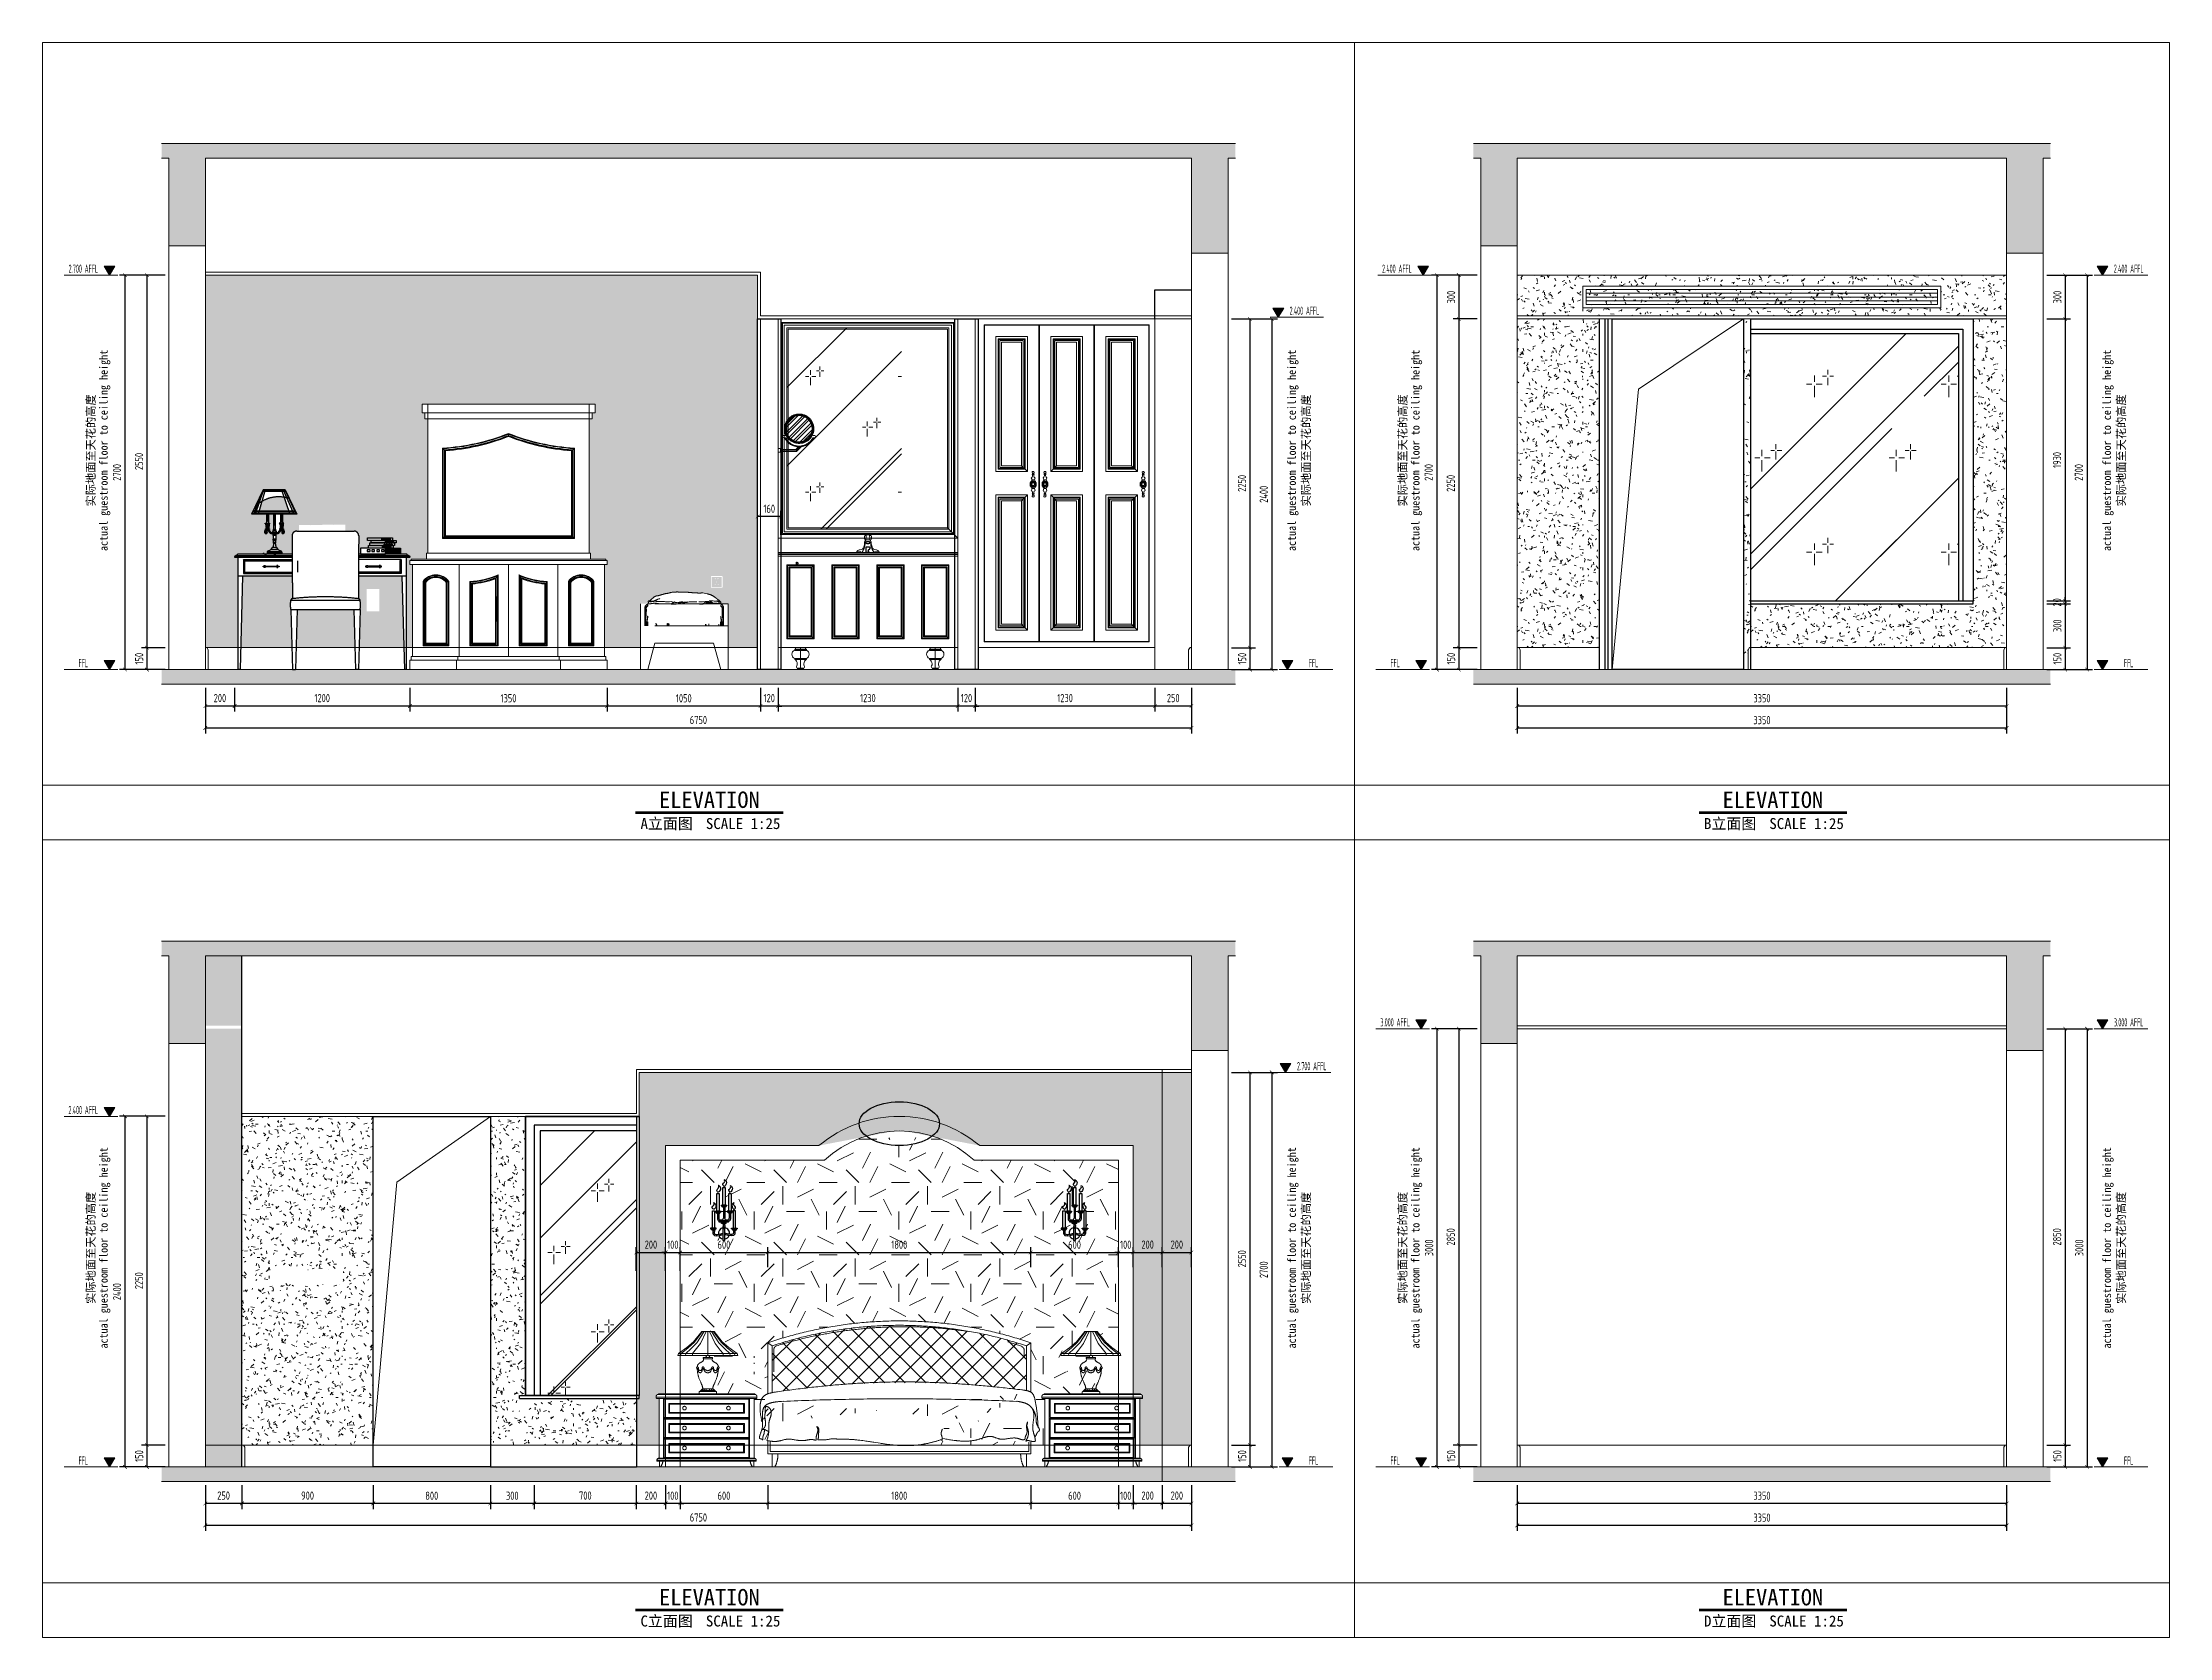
# Model space of a CAD drawing. Header units: millimetres. Extents: x 3162 to 221128, y -144913 to 11496.
# Drawn here: x 39055 to 53613, y -4234 to 6683 of the extents above; entities that cross this region are included whole.
import ezdxf
from ezdxf.enums import TextEntityAlignment as Align

# ---------------------------------------------------------------- set-up
doc = ezdxf.new("R2010")
doc.units = ezdxf.units.MM
doc.header["$LTSCALE"] = 10
for name, pattern in [('DASH', [8.89, 6.35, -2.54]), ('DASHED2', [0.375, 0.25, -0.125]), ('HIDDEN2', [0.1875, 0.125, -0.0625])]:
    doc.linetypes.add(name, pattern=pattern)
doc.layers.get('Defpoints').update_dxf_attribs({"color": 250})
for name, color, linetype, lineweight in [('Contour【轮廓线】', 94, 'Continuous', 0), ('Drawing【图框、表格】', 150, 'Continuous', 0), ('Elevation【立面图库】', 150, 'Continuous', 0), ('FC-Hatch【平面填充】', 250, 'Continuous', 0), ('FF-Fixed【固定家具】', 30, 'Continuous', 0), ('FF-FIXT【洁具】', 31, 'Continuous', 0), ('FF-Socket【电气】', 124, 'Continuous', 0), ('FF-Text【平面文字】', 2, 'Continuous', 0), ('FF-【活动成品家具】', 51, 'Continuous', 0), ('Fine【细线】', 250, 'Continuous', 0), ('Finish【完成面】', 2, 'Continuous', 0), ('Gray【中细线】', 8, 'Continuous', 0), ('RC-dimensions', 44, 'Continuous', 0), ('Wall【立面墙】', 252, 'Continuous', 0)]:
    doc.layers.add(name, color=color, linetype=linetype, lineweight=lineweight)
for name, color, linetype in [('FIXTURE', 2, 'Continuous'), ('T-05天花灯具', 4, 'Continuous'), ('WALL_NEW【新建墙体】', 4, 'Continuous'), ('WALL【墙体】', 7, 'Continuous')]:
    doc.layers.add(name, color=color, linetype=linetype)
doc.styles.add('宋体', font='', dxfattribs={"width": 0.8})
doc.styles.add('尺寸标注', font='ARCHS.SHX', dxfattribs={"width": 0.8})
doc.styles.add('标高', font='ARCHS.SHX', dxfattribs={"width": 0.5})
doc.styles.add('线上图名', font='simhei.ttf')
doc.styles.add('线下图名', font='simhei.ttf')
doc.styles.get('宋体').set_extended_font_data('SimSun')
doc.dimstyles.new('海龙1：25', dxfattribs={"dimscale": 25, "dimtxt": 2.25, "dimasz": 1, "dimexe": 1.5, "dimexo": 1, "dimgap": 1, "dimtad": 1, "dimdec": 0, "dimrnd": 5, "dimdsep": 46, "dimtxsty": '尺寸标注', "dimblk": 'ARCHTICK', "dimblk1": 'ARCHTICK', "dimblk2": 'ARCHTICK', "dimcen": 1, "dimclrd": 44, "dimclre": 44, "dimclrt": 2, "dimadec": 0, "dimazin": 0, "dimtfac": 1, "dimtdec": 0, "dimtix": 1, "dimtmove": 2, "dimatfit": 3, "dimldrblk": 'hl_arrow2', "dimfxl": 5, "dimfxlon": 1, "dimarcsym": 0})
pattern_1 = [(225, (0, 0), (35.35534, -35.35534), []), (230, (0, 0), (-71.72602, 6.27522), [7.5, -82.5]), (175, (0, 0), (13.87511, -75.21923), [6, -66]), (280.4514, (-5.98, 0.52), (-57.85092, -68.94393), [6.374, -70.1142]), (226.1842, (-2e-15, -20), (-106.72409, 16.55189), [11.25, -123.75]), (276.6356, (-8.89, -18.62), (-93.46626, -97.41178), [9.56105, -105.1713]), (171.1842, (-2e-15, -20), (-93.46618, -97.41189), [9, -99]), (201, (-10, -15), (-59.6907, 40.26189), [7.5, -82.5]), (146, (-10, -15), (-24.33156, -72.51501), [6, -66]), (251.4514, (-14.974, -11.645), (-84.02223, -32.25304), [6.374, -70.1142]), (217.5, (0, 0), (-1.215986, -33.289385), [0.5, -65.2, 0.5, -67, 0.5, -66.25]), (187.5, (0, 0), (-26.306954, -39.44117), [0.5, -38.2, 0.5, -63.7, 0.5, -25.25]), (147.5, (22.3, -3e-15), (-53.382244, 2.255487), [0.5, -25, 0.5, -78, 0.5, -103.5]), (137.5, (32.3, -4e-15), (-58.318617, -10.0105), [0.5, -32.5, 0.5, -51.8, 0.5, -73.5])]
pattern_2 = [(0, (216, 144), (132, 228), [12, -201, 9, -87, 18, -213]), (10, (159, 267), (80.6761, 285.3443), [21, -51, 27, -159, 15, -198]), (20, (129, 171), (133.47095, 220.97625), [24, -165, 21, -123, 15, -96]), (30, (216, 153), (-21.9693, 254.0519), [15, -99, 12, -147, 9, -195]), (40, (132, 219), (33.8359, 216.37036), [12, -132, 9, -84, 24, -153]), (50, (177, 111), (-80.2479, 235.7335), [6, -111, 15, -183, 18, -93]), (60, (186, 132), (-99.473, 223.7077), [15, -123, 6, -144, 12, -111]), (70, (153, 96), (-109.8923, 215.58685), [9, -57, 18, -96, 12, -132]), (80, (168, 273), (-208.5653, 164.7195), [21, -132, 9, -156, 18, -147]), (90, (186, 144), (-264, 111), [18, -93, 12, -183, 6, -186]), (100, (138, 237), (-247.9715, 145.1453), [21, -117, 18, -96, 21, -219]), (110, (117, 66), (-240.4403, 81.6911), [24, -78, 12, -159, 18, -174]), (120, (36, 102), (-286.65, 28.4923), [15, -201, 18, -93, 21, -123]), (130, (102, 36), (-279.10777, 71.2661), [9, -66, 12, -129, 24, -168]), (140, (12, 276), (-220.59685, -34.2057), [18, -108, 21, -93, 12, -126]), (150, (261, 18), (-204.825, -120.7673), [12, -84, 24, -186, 21, -171]), (160, (63, 186), (-237.9011, -162.4287), [18, -126, 15, -114, 12, -183]), (170, (81, 114), (-215.644, -169.1232), [27, -99, 18, -135, 24, -132])]

msp = doc.modelspace()

# ---------------------------------------------------------------- blocks, each defined once
blk = doc.blocks.new('*U1165')
at = {"color": 2, "linetype": 'Continuous'}
blk.add_lwpolyline([(-17.26, 0, 0.7, 0.7, 0), (23.26, 0, 0.75, 0.75, 0)], format="xyseb", dxfattribs=at)
at = {"color": 2, "style": '线上图名', "flags": 8}
blk.add_attdef('EXISTING_PLAN', text='', height=4.5, dxfattribs=at).set_placement((3, 1.27), align=Align.CENTER)
at = {"color": 2, "style": '线下图名', "flags": 8}
blk.add_attdef('图名1', text='', height=3, dxfattribs=at).set_placement((-15.86, -1.5), align=Align.TOP_LEFT)
blk.add_attdef('比例1', text='', height=3, dxfattribs=at).set_placement((22.44, -1.5), align=Align.TOP_RIGHT)
blk = doc.blocks.new('海龙工具_踢脚线')
blk.add_lwpolyline([(20, 0), (20, 90), (10, 100), (0, 100)])
blk = doc.blocks.new('_ArchTick')
at = {"color": 2, "linetype": 'ByBlock', "const_width": 0.15}
blk.add_lwpolyline([(-0.5, -0.5), (0.5, 0.5)], dxfattribs=at)
blk = doc.blocks.new('*D1057')
at = {"layer": 'Defpoints', "color": 0, "transparency": 16777216}
for p in [(39919, 5091), (39769, 2541), (39919, 2541)]:
    blk.add_point(p, dxfattribs=at)
at = {"layer": 'RC-dimensions', "color": 44, "lineweight": -2, "transparency": 16777216}
for p, q in [((39894, 5091), (39732, 5091)), ((39769, 5091), (39769, 2541)), ((39894, 2541), (39732, 2541))]:
    blk.add_line(p, q, dxfattribs=at)
at = {"layer": 'RC-dimensions', "color": 44, "lineweight": -2, "transparency": 16777216, "xscale": 25, "yscale": 25, "zscale": 25}
for p, rotation in [((39769, 5091), 90), ((39769, 2541), 270)]:
    blk.add_blockref('_ArchTick', p, dxfattribs=dict(at, rotation=rotation))
at = {"layer": 'RC-dimensions', "color": 2, "transparency": 16777216, "insert": (39715, 3816), "char_height": 56.2, "attachment_point": 5, "rotation": 90, "style": '尺寸标注'}
blk.add_mtext('2550', dxfattribs=at)
blk = doc.blocks.new('hl_arrow2')
at = {"color": 2}
blk.add_line((-0.22, 0), (-1, 0), dxfattribs=at)
blk.add_lwpolyline([(-0.22, 0), (-0.86, -0.69), (-0.65, -0.86), (0, 0), (-0.65, 0.86), (-0.86, 0.69)], close=True, dxfattribs=at)
for points in [[(-0.86, 0.69), (-0.65, 0.86), (-0.22, 0), (0, 0)], [(-0.86, -0.69), (-0.65, -0.86), (-0.22, 0), (0, 0)]]:
    blk.add_solid(points, dxfattribs=at)
blk = doc.blocks.new('*D1058')
at = {"layer": 'Defpoints', "color": 0, "transparency": 16777216}
for p in [(39919, 2541), (39769, 2391), (39919, 2391)]:
    blk.add_point(p, dxfattribs=at)
at = {"layer": 'RC-dimensions', "color": 44, "lineweight": -2, "transparency": 16777216}
for p, q in [((39894, 2541), (39732, 2541)), ((39769, 2541), (39769, 2391)), ((39894, 2391), (39732, 2391))]:
    blk.add_line(p, q, dxfattribs=at)
at = {"layer": 'RC-dimensions', "color": 44, "lineweight": -2, "transparency": 16777216, "xscale": 25, "yscale": 25, "zscale": 25}
for p, rotation in [((39769, 2541), 90), ((39769, 2391), 270)]:
    blk.add_blockref('_ArchTick', p, dxfattribs=dict(at, rotation=rotation))
at = {"layer": 'RC-dimensions', "color": 2, "transparency": 16777216, "insert": (39716, 2466), "char_height": 56.2, "attachment_point": 5, "rotation": 90, "style": '尺寸标注'}
blk.add_mtext('150', dxfattribs=at)
blk = doc.blocks.new('*D1059')
at = {"layer": 'Defpoints', "color": 0, "transparency": 16777216}
for p in [(39919, 5091), (39619, 2391), (39919, 2391)]:
    blk.add_point(p, dxfattribs=at)
at = {"layer": 'RC-dimensions', "color": 44, "lineweight": -2, "transparency": 16777216}
for p, q in [((39744, 5091), (39582, 5091)), ((39619, 5091), (39619, 2391)), ((39744, 2391), (39582, 2391))]:
    blk.add_line(p, q, dxfattribs=at)
at = {"layer": 'RC-dimensions', "color": 44, "lineweight": -2, "transparency": 16777216, "xscale": 25, "yscale": 25, "zscale": 25}
for p, rotation in [((39619, 5091), 90), ((39619, 2391), 270)]:
    blk.add_blockref('_ArchTick', p, dxfattribs=dict(at, rotation=rotation))
at = {"layer": 'RC-dimensions', "color": 2, "transparency": 16777216, "insert": (39564, 3741), "char_height": 56.2, "attachment_point": 5, "rotation": 90, "style": '尺寸标注'}
blk.add_mtext('2700', dxfattribs=at)
blk = doc.blocks.new('海龍_立面标识')
at = {"style": '宋体', "width": 0.9, "flags": 8}
blk.add_attdef('FLOOR_HEIGHT', text='', height=2.25, rotation=90, dxfattribs=at).set_placement((0, 0), align=Align.CENTER)
at = {"style": '宋体', "flags": 8}
blk.add_attdef('HEIGHT', text='', height=2.25, rotation=90, dxfattribs=at).set_placement((-3.5, 0), align=Align.CENTER)
blk = doc.blocks.new('hl_Elevation-A2')
blk.add_hatch(color=150).paths.add_polyline_path([(3.74, 2.47), (2.27, 0), (0.8, 2.47)])
at = {"color": 150}
blk.add_line((0, 0), (14.67, 0), dxfattribs=at)
blk.add_lwpolyline([(3.74, 2.47), (2.27, 0), (0.8, 2.47)], close=True, dxfattribs=at)
at = {"color": 2, "style": '标高', "width": 0.8, "flags": 8}
blk.add_attdef('HEIGHT', text='', height=2.25, dxfattribs=at).set_placement((9.42, 1.75), align=Align.MIDDLE_CENTER)
blk = doc.blocks.new('*D1060')
at = {"layer": 'Defpoints', "color": 0, "transparency": 16777216}
for p in [(47169, 2541), (47169, 2391), (47319, 2391)]:
    blk.add_point(p, dxfattribs=at)
at = {"layer": 'RC-dimensions', "color": 44, "lineweight": -2, "transparency": 16777216}
for p, q in [((47194, 2541), (47357, 2541)), ((47319, 2541), (47319, 2391)), ((47194, 2391), (47357, 2391))]:
    blk.add_line(p, q, dxfattribs=at)
at = {"layer": 'RC-dimensions', "color": 44, "lineweight": -2, "transparency": 16777216, "xscale": 25, "yscale": 25, "zscale": 25}
for p, rotation in [((47319, 2541), 90), ((47319, 2391), 270)]:
    blk.add_blockref('_ArchTick', p, dxfattribs=dict(at, rotation=rotation))
at = {"layer": 'RC-dimensions', "color": 2, "transparency": 16777216, "insert": (47266, 2466), "char_height": 56.2, "attachment_point": 5, "rotation": 90, "style": '尺寸标注'}
blk.add_mtext('150', dxfattribs=at)
blk = doc.blocks.new('*D1061')
at = {"layer": 'Defpoints', "color": 0, "transparency": 16777216}
for p in [(46669, 2291), (46919, 2291), (46669, 2141)]:
    blk.add_point(p, dxfattribs=at)
at = {"layer": 'RC-dimensions', "color": 44, "lineweight": -2, "transparency": 16777216}
for p, q in [((46669, 2266), (46669, 2104)), ((46919, 2266), (46919, 2104)), ((46919, 2141), (46669, 2141))]:
    blk.add_line(p, q, dxfattribs=at)
at = {"layer": 'RC-dimensions', "color": 44, "lineweight": -2, "transparency": 16777216, "xscale": 25, "yscale": 25, "zscale": 25, "rotation": 180}
blk.add_blockref('_ArchTick', (46669, 2141), dxfattribs=at)
at = {"layer": 'RC-dimensions', "color": 44, "lineweight": -2, "transparency": 16777216, "xscale": 25, "yscale": 25, "zscale": 25}
blk.add_blockref('_ArchTick', (46919, 2141), dxfattribs=at)
at = {"layer": 'RC-dimensions', "color": 2, "transparency": 16777216, "insert": (46794, 2196), "char_height": 56.2, "attachment_point": 5, "style": '尺寸标注'}
blk.add_mtext('250', dxfattribs=at)
blk = doc.blocks.new('*D1062')
at = {"layer": 'Defpoints', "color": 0, "transparency": 16777216}
for p in [(40169, 2291), (46919, 2291), (40169, 1991)]:
    blk.add_point(p, dxfattribs=at)
at = {"layer": 'RC-dimensions', "color": 44, "lineweight": -2, "transparency": 16777216}
for p, q in [((40169, 2116), (40169, 1954)), ((46919, 2116), (46919, 1954)), ((46919, 1991), (40169, 1991))]:
    blk.add_line(p, q, dxfattribs=at)
at = {"layer": 'RC-dimensions', "color": 44, "lineweight": -2, "transparency": 16777216, "xscale": 25, "yscale": 25, "zscale": 25, "rotation": 180}
blk.add_blockref('_ArchTick', (40169, 1991), dxfattribs=at)
at = {"layer": 'RC-dimensions', "color": 44, "lineweight": -2, "transparency": 16777216, "xscale": 25, "yscale": 25, "zscale": 25}
blk.add_blockref('_ArchTick', (46919, 1991), dxfattribs=at)
at = {"layer": 'RC-dimensions', "color": 2, "transparency": 16777216, "insert": (43544, 2046), "char_height": 56.2, "attachment_point": 5, "style": '尺寸标注'}
blk.add_mtext('6750', dxfattribs=at)
blk = doc.blocks.new('*D1063')
at = {"layer": 'Defpoints', "color": 0, "transparency": 16777216}
for p in [(48899, 2541), (48749, 2391), (48899, 2391)]:
    blk.add_point(p, dxfattribs=at)
at = {"layer": 'RC-dimensions', "color": 44, "lineweight": -2, "transparency": 16777216}
for p, q in [((48874, 2541), (48711, 2541)), ((48749, 2541), (48749, 2391)), ((48874, 2391), (48711, 2391))]:
    blk.add_line(p, q, dxfattribs=at)
at = {"layer": 'RC-dimensions', "color": 44, "lineweight": -2, "transparency": 16777216, "xscale": 25, "yscale": 25, "zscale": 25}
for p, rotation in [((48749, 2541), 90), ((48749, 2391), 270)]:
    blk.add_blockref('_ArchTick', p, dxfattribs=dict(at, rotation=rotation))
at = {"layer": 'RC-dimensions', "color": 2, "transparency": 16777216, "insert": (48696, 2466), "char_height": 56.2, "attachment_point": 5, "rotation": 90, "style": '尺寸标注'}
blk.add_mtext('150', dxfattribs=at)
blk = doc.blocks.new('*D1064')
at = {"layer": 'Defpoints', "color": 0, "transparency": 16777216}
for p in [(52749, 2541), (52749, 2391), (52899, 2391)]:
    blk.add_point(p, dxfattribs=at)
at = {"layer": 'RC-dimensions', "color": 44, "lineweight": -2, "transparency": 16777216}
for p, q in [((52774, 2541), (52936, 2541)), ((52899, 2541), (52899, 2391)), ((52774, 2391), (52936, 2391))]:
    blk.add_line(p, q, dxfattribs=at)
at = {"layer": 'RC-dimensions', "color": 44, "lineweight": -2, "transparency": 16777216, "xscale": 25, "yscale": 25, "zscale": 25}
for p, rotation in [((52899, 2541), 90), ((52899, 2391), 270)]:
    blk.add_blockref('_ArchTick', p, dxfattribs=dict(at, rotation=rotation))
at = {"layer": 'RC-dimensions', "color": 2, "transparency": 16777216, "insert": (52846, 2466), "char_height": 56.2, "attachment_point": 5, "rotation": 90, "style": '尺寸标注'}
blk.add_mtext('150', dxfattribs=at)
blk = doc.blocks.new('*D1065')
at = {"layer": 'Defpoints', "color": 0, "transparency": 16777216}
for p in [(49149, 2291), (52499, 2291), (49149, 2141)]:
    blk.add_point(p, dxfattribs=at)
at = {"layer": 'RC-dimensions', "color": 44, "lineweight": -2, "transparency": 16777216}
for p, q in [((49149, 2266), (49149, 2104)), ((52499, 2266), (52499, 2104)), ((52499, 2141), (49149, 2141))]:
    blk.add_line(p, q, dxfattribs=at)
at = {"layer": 'RC-dimensions', "color": 44, "lineweight": -2, "transparency": 16777216, "xscale": 25, "yscale": 25, "zscale": 25, "rotation": 180}
blk.add_blockref('_ArchTick', (49149, 2141), dxfattribs=at)
at = {"layer": 'RC-dimensions', "color": 44, "lineweight": -2, "transparency": 16777216, "xscale": 25, "yscale": 25, "zscale": 25}
blk.add_blockref('_ArchTick', (52499, 2141), dxfattribs=at)
at = {"layer": 'RC-dimensions', "color": 2, "transparency": 16777216, "insert": (50824, 2195), "char_height": 56.2, "attachment_point": 5, "style": '尺寸标注'}
blk.add_mtext('3350', dxfattribs=at)
blk = doc.blocks.new('*D1066')
at = {"layer": 'Defpoints', "color": 0, "transparency": 16777216}
for p in [(49149, 2291), (52499, 2291), (49149, 1991)]:
    blk.add_point(p, dxfattribs=at)
at = {"layer": 'RC-dimensions', "color": 44, "lineweight": -2, "transparency": 16777216}
for p, q in [((49149, 2116), (49149, 1954)), ((52499, 2116), (52499, 1954)), ((52499, 1991), (49149, 1991))]:
    blk.add_line(p, q, dxfattribs=at)
at = {"layer": 'RC-dimensions', "color": 44, "lineweight": -2, "transparency": 16777216, "xscale": 25, "yscale": 25, "zscale": 25, "rotation": 180}
blk.add_blockref('_ArchTick', (49149, 1991), dxfattribs=at)
at = {"layer": 'RC-dimensions', "color": 44, "lineweight": -2, "transparency": 16777216, "xscale": 25, "yscale": 25, "zscale": 25}
blk.add_blockref('_ArchTick', (52499, 1991), dxfattribs=at)
at = {"layer": 'RC-dimensions', "color": 2, "transparency": 16777216, "insert": (50824, 2045), "char_height": 56.2, "attachment_point": 5, "style": '尺寸标注'}
blk.add_mtext('3350', dxfattribs=at)
blk = doc.blocks.new('*D1067')
at = {"layer": 'Defpoints', "color": 0, "transparency": 16777216}
for p in [(39919, -2917), (39769, -3067), (39919, -3067)]:
    blk.add_point(p, dxfattribs=at)
at = {"layer": 'RC-dimensions', "color": 44, "lineweight": -2, "transparency": 16777216}
for p, q in [((39894, -2917), (39732, -2917)), ((39769, -2917), (39769, -3067)), ((39894, -3067), (39732, -3067))]:
    blk.add_line(p, q, dxfattribs=at)
at = {"layer": 'RC-dimensions', "color": 44, "lineweight": -2, "transparency": 16777216, "xscale": 25, "yscale": 25, "zscale": 25}
for p, rotation in [((39769, -2917), 90), ((39769, -3067), 270)]:
    blk.add_blockref('_ArchTick', p, dxfattribs=dict(at, rotation=rotation))
at = {"layer": 'RC-dimensions', "color": 2, "transparency": 16777216, "insert": (39716, -2992), "char_height": 56.2, "attachment_point": 5, "rotation": 90, "style": '尺寸标注'}
blk.add_mtext('150', dxfattribs=at)
blk = doc.blocks.new('*D1068')
at = {"layer": 'Defpoints', "color": 0, "transparency": 16777216}
for p in [(47169, -2917), (47169, -3067), (47319, -3067)]:
    blk.add_point(p, dxfattribs=at)
at = {"layer": 'RC-dimensions', "color": 44, "lineweight": -2, "transparency": 16777216}
for p, q in [((47194, -2917), (47357, -2917)), ((47319, -2917), (47319, -3067)), ((47194, -3067), (47357, -3067))]:
    blk.add_line(p, q, dxfattribs=at)
at = {"layer": 'RC-dimensions', "color": 44, "lineweight": -2, "transparency": 16777216, "xscale": 25, "yscale": 25, "zscale": 25}
for p, rotation in [((47319, -2917), 90), ((47319, -3067), 270)]:
    blk.add_blockref('_ArchTick', p, dxfattribs=dict(at, rotation=rotation))
at = {"layer": 'RC-dimensions', "color": 2, "transparency": 16777216, "insert": (47266, -2992), "char_height": 56.2, "attachment_point": 5, "rotation": 90, "style": '尺寸标注'}
blk.add_mtext('150', dxfattribs=at)
blk = doc.blocks.new('*D1069')
at = {"layer": 'Defpoints', "color": 0, "transparency": 16777216}
for p in [(46719, -3167), (46919, -3167), (46719, -3317)]:
    blk.add_point(p, dxfattribs=at)
at = {"layer": 'RC-dimensions', "color": 44, "lineweight": -2, "transparency": 16777216}
for p, q in [((46719, -3192), (46719, -3355)), ((46919, -3192), (46919, -3355)), ((46919, -3317), (46719, -3317))]:
    blk.add_line(p, q, dxfattribs=at)
at = {"layer": 'RC-dimensions', "color": 44, "lineweight": -2, "transparency": 16777216, "xscale": 25, "yscale": 25, "zscale": 25, "rotation": 180}
blk.add_blockref('_ArchTick', (46719, -3317), dxfattribs=at)
at = {"layer": 'RC-dimensions', "color": 44, "lineweight": -2, "transparency": 16777216, "xscale": 25, "yscale": 25, "zscale": 25}
blk.add_blockref('_ArchTick', (46919, -3317), dxfattribs=at)
at = {"layer": 'RC-dimensions', "color": 2, "transparency": 16777216, "insert": (46819, -3263), "char_height": 56.2, "attachment_point": 5, "style": '尺寸标注'}
blk.add_mtext('200', dxfattribs=at)
blk = doc.blocks.new('*D1070')
at = {"layer": 'Defpoints', "color": 0, "transparency": 16777216}
for p in [(40169, -3167), (46919, -3167), (40169, -3467)]:
    blk.add_point(p, dxfattribs=at)
at = {"layer": 'RC-dimensions', "color": 44, "lineweight": -2, "transparency": 16777216}
for p, q in [((40169, -3342), (40169, -3505)), ((46919, -3342), (46919, -3505)), ((46919, -3467), (40169, -3467))]:
    blk.add_line(p, q, dxfattribs=at)
at = {"layer": 'RC-dimensions', "color": 44, "lineweight": -2, "transparency": 16777216, "xscale": 25, "yscale": 25, "zscale": 25, "rotation": 180}
blk.add_blockref('_ArchTick', (40169, -3467), dxfattribs=at)
at = {"layer": 'RC-dimensions', "color": 44, "lineweight": -2, "transparency": 16777216, "xscale": 25, "yscale": 25, "zscale": 25}
blk.add_blockref('_ArchTick', (46919, -3467), dxfattribs=at)
at = {"layer": 'RC-dimensions', "color": 2, "transparency": 16777216, "insert": (43544, -3413), "char_height": 56.2, "attachment_point": 5, "style": '尺寸标注'}
blk.add_mtext('6750', dxfattribs=at)
blk = doc.blocks.new('*D1071')
at = {"layer": 'Defpoints', "color": 0, "transparency": 16777216}
for p in [(48899, -67), (48749, -2917), (48899, -2917)]:
    blk.add_point(p, dxfattribs=at)
at = {"layer": 'RC-dimensions', "color": 44, "lineweight": -2, "transparency": 16777216}
for p, q in [((48874, -67), (48711, -67)), ((48749, -67), (48749, -2917)), ((48874, -2917), (48711, -2917))]:
    blk.add_line(p, q, dxfattribs=at)
at = {"layer": 'RC-dimensions', "color": 44, "lineweight": -2, "transparency": 16777216, "xscale": 25, "yscale": 25, "zscale": 25}
for p, rotation in [((48749, -67), 90), ((48749, -2917), 270)]:
    blk.add_blockref('_ArchTick', p, dxfattribs=dict(at, rotation=rotation))
at = {"layer": 'RC-dimensions', "color": 2, "transparency": 16777216, "insert": (48694, -1492), "char_height": 56.2, "attachment_point": 5, "rotation": 90, "style": '尺寸标注'}
blk.add_mtext('2850', dxfattribs=at)
blk = doc.blocks.new('*D1072')
at = {"layer": 'Defpoints', "color": 0, "transparency": 16777216}
for p in [(48899, -2917), (48749, -3067), (48899, -3067)]:
    blk.add_point(p, dxfattribs=at)
at = {"layer": 'RC-dimensions', "color": 44, "lineweight": -2, "transparency": 16777216}
for p, q in [((48874, -2917), (48711, -2917)), ((48749, -2917), (48749, -3067)), ((48874, -3067), (48711, -3067))]:
    blk.add_line(p, q, dxfattribs=at)
at = {"layer": 'RC-dimensions', "color": 44, "lineweight": -2, "transparency": 16777216, "xscale": 25, "yscale": 25, "zscale": 25}
for p, rotation in [((48749, -2917), 90), ((48749, -3067), 270)]:
    blk.add_blockref('_ArchTick', p, dxfattribs=dict(at, rotation=rotation))
at = {"layer": 'RC-dimensions', "color": 2, "transparency": 16777216, "insert": (48696, -2992), "char_height": 56.2, "attachment_point": 5, "rotation": 90, "style": '尺寸标注'}
blk.add_mtext('150', dxfattribs=at)
blk = doc.blocks.new('*D1073')
at = {"layer": 'Defpoints', "color": 0, "transparency": 16777216}
for p in [(48899, -67), (48599, -3067), (48899, -3067)]:
    blk.add_point(p, dxfattribs=at)
at = {"layer": 'RC-dimensions', "color": 44, "lineweight": -2, "transparency": 16777216}
for p, q in [((48724, -67), (48561, -67)), ((48599, -67), (48599, -3067)), ((48724, -3067), (48561, -3067))]:
    blk.add_line(p, q, dxfattribs=at)
at = {"layer": 'RC-dimensions', "color": 44, "lineweight": -2, "transparency": 16777216, "xscale": 25, "yscale": 25, "zscale": 25}
for p, rotation in [((48599, -67), 90), ((48599, -3067), 270)]:
    blk.add_blockref('_ArchTick', p, dxfattribs=dict(at, rotation=rotation))
at = {"layer": 'RC-dimensions', "color": 2, "transparency": 16777216, "insert": (48546, -1567), "char_height": 56.2, "attachment_point": 5, "rotation": 90, "style": '尺寸标注'}
blk.add_mtext('3000', dxfattribs=at)
blk = doc.blocks.new('*D1074')
at = {"layer": 'Defpoints', "color": 0, "transparency": 16777216}
for p in [(52749, -67), (52749, -2917), (52899, -2917)]:
    blk.add_point(p, dxfattribs=at)
at = {"layer": 'RC-dimensions', "color": 44, "lineweight": -2, "transparency": 16777216}
for p, q in [((52774, -67), (52936, -67)), ((52899, -67), (52899, -2917)), ((52774, -2917), (52936, -2917))]:
    blk.add_line(p, q, dxfattribs=at)
at = {"layer": 'RC-dimensions', "color": 44, "lineweight": -2, "transparency": 16777216, "xscale": 25, "yscale": 25, "zscale": 25}
for p, rotation in [((52899, -67), 90), ((52899, -2917), 270)]:
    blk.add_blockref('_ArchTick', p, dxfattribs=dict(at, rotation=rotation))
at = {"layer": 'RC-dimensions', "color": 2, "transparency": 16777216, "insert": (52844, -1492), "char_height": 56.2, "attachment_point": 5, "rotation": 90, "style": '尺寸标注'}
blk.add_mtext('2850', dxfattribs=at)
blk = doc.blocks.new('*D1075')
at = {"layer": 'Defpoints', "color": 0, "transparency": 16777216}
for p in [(52749, -2917), (52749, -3067), (52899, -3067)]:
    blk.add_point(p, dxfattribs=at)
at = {"layer": 'RC-dimensions', "color": 44, "lineweight": -2, "transparency": 16777216}
for p, q in [((52774, -2917), (52936, -2917)), ((52899, -2917), (52899, -3067)), ((52774, -3067), (52936, -3067))]:
    blk.add_line(p, q, dxfattribs=at)
at = {"layer": 'RC-dimensions', "color": 44, "lineweight": -2, "transparency": 16777216, "xscale": 25, "yscale": 25, "zscale": 25}
for p, rotation in [((52899, -2917), 90), ((52899, -3067), 270)]:
    blk.add_blockref('_ArchTick', p, dxfattribs=dict(at, rotation=rotation))
at = {"layer": 'RC-dimensions', "color": 2, "transparency": 16777216, "insert": (52846, -2992), "char_height": 56.2, "attachment_point": 5, "rotation": 90, "style": '尺寸标注'}
blk.add_mtext('150', dxfattribs=at)
blk = doc.blocks.new('*D1076')
at = {"layer": 'Defpoints', "color": 0, "transparency": 16777216}
for p in [(52749, -67), (52749, -3067), (53049, -3067)]:
    blk.add_point(p, dxfattribs=at)
at = {"layer": 'RC-dimensions', "color": 44, "lineweight": -2, "transparency": 16777216}
for p, q in [((52924, -67), (53086, -67)), ((53049, -67), (53049, -3067)), ((52924, -3067), (53086, -3067))]:
    blk.add_line(p, q, dxfattribs=at)
at = {"layer": 'RC-dimensions', "color": 44, "lineweight": -2, "transparency": 16777216, "xscale": 25, "yscale": 25, "zscale": 25}
for p, rotation in [((53049, -67), 90), ((53049, -3067), 270)]:
    blk.add_blockref('_ArchTick', p, dxfattribs=dict(at, rotation=rotation))
at = {"layer": 'RC-dimensions', "color": 2, "transparency": 16777216, "insert": (52996, -1567), "char_height": 56.2, "attachment_point": 5, "rotation": 90, "style": '尺寸标注'}
blk.add_mtext('3000', dxfattribs=at)
blk = doc.blocks.new('*D1077')
at = {"layer": 'Defpoints', "color": 0, "transparency": 16777216}
for p in [(49149, -3167), (52499, -3167), (49149, -3317)]:
    blk.add_point(p, dxfattribs=at)
at = {"layer": 'RC-dimensions', "color": 44, "lineweight": -2, "transparency": 16777216}
for p, q in [((49149, -3192), (49149, -3355)), ((52499, -3192), (52499, -3355)), ((52499, -3317), (49149, -3317))]:
    blk.add_line(p, q, dxfattribs=at)
at = {"layer": 'RC-dimensions', "color": 44, "lineweight": -2, "transparency": 16777216, "xscale": 25, "yscale": 25, "zscale": 25, "rotation": 180}
blk.add_blockref('_ArchTick', (49149, -3317), dxfattribs=at)
at = {"layer": 'RC-dimensions', "color": 44, "lineweight": -2, "transparency": 16777216, "xscale": 25, "yscale": 25, "zscale": 25}
blk.add_blockref('_ArchTick', (52499, -3317), dxfattribs=at)
at = {"layer": 'RC-dimensions', "color": 2, "transparency": 16777216, "insert": (50824, -3264), "char_height": 56.2, "attachment_point": 5, "style": '尺寸标注'}
blk.add_mtext('3350', dxfattribs=at)
blk = doc.blocks.new('*D1078')
at = {"layer": 'Defpoints', "color": 0, "transparency": 16777216}
for p in [(49149, -3167), (52499, -3167), (49149, -3467)]:
    blk.add_point(p, dxfattribs=at)
at = {"layer": 'RC-dimensions', "color": 44, "lineweight": -2, "transparency": 16777216}
for p, q in [((49149, -3342), (49149, -3505)), ((52499, -3342), (52499, -3505)), ((52499, -3467), (49149, -3467))]:
    blk.add_line(p, q, dxfattribs=at)
at = {"layer": 'RC-dimensions', "color": 44, "lineweight": -2, "transparency": 16777216, "xscale": 25, "yscale": 25, "zscale": 25, "rotation": 180}
blk.add_blockref('_ArchTick', (49149, -3467), dxfattribs=at)
at = {"layer": 'RC-dimensions', "color": 44, "lineweight": -2, "transparency": 16777216, "xscale": 25, "yscale": 25, "zscale": 25}
blk.add_blockref('_ArchTick', (52499, -3467), dxfattribs=at)
at = {"layer": 'RC-dimensions', "color": 2, "transparency": 16777216, "insert": (50824, -3414), "char_height": 56.2, "attachment_point": 5, "style": '尺寸标注'}
blk.add_mtext('3350', dxfattribs=at)
blk = doc.blocks.new('*D1083')
at = {"layer": 'Defpoints', "color": 0, "transparency": 16777216}
for p in [(40169, 2291), (40369, 2291), (40169, 2141)]:
    blk.add_point(p, dxfattribs=at)
at = {"layer": 'RC-dimensions', "color": 44, "lineweight": -2, "transparency": 16777216}
for p, q in [((40169, 2266), (40169, 2104)), ((40369, 2266), (40369, 2104)), ((40369, 2141), (40169, 2141))]:
    blk.add_line(p, q, dxfattribs=at)
at = {"layer": 'RC-dimensions', "color": 44, "lineweight": -2, "transparency": 16777216, "xscale": 25, "yscale": 25, "zscale": 25, "rotation": 180}
blk.add_blockref('_ArchTick', (40169, 2141), dxfattribs=at)
at = {"layer": 'RC-dimensions', "color": 44, "lineweight": -2, "transparency": 16777216, "xscale": 25, "yscale": 25, "zscale": 25}
blk.add_blockref('_ArchTick', (40369, 2141), dxfattribs=at)
at = {"layer": 'RC-dimensions', "color": 2, "transparency": 16777216, "insert": (40269, 2196), "char_height": 56.2, "attachment_point": 5, "style": '尺寸标注'}
blk.add_mtext('200', dxfattribs=at)
blk = doc.blocks.new('*D1084')
at = {"layer": 'Defpoints', "color": 0, "transparency": 16777216}
for p in [(42919, 2291), (43969, 2291), (42919, 2141)]:
    blk.add_point(p, dxfattribs=at)
at = {"layer": 'RC-dimensions', "color": 44, "lineweight": -2, "transparency": 16777216}
for p, q in [((42919, 2266), (42919, 2104)), ((43969, 2266), (43969, 2104)), ((43969, 2141), (42919, 2141))]:
    blk.add_line(p, q, dxfattribs=at)
at = {"layer": 'RC-dimensions', "color": 44, "lineweight": -2, "transparency": 16777216, "xscale": 25, "yscale": 25, "zscale": 25, "rotation": 180}
blk.add_blockref('_ArchTick', (42919, 2141), dxfattribs=at)
at = {"layer": 'RC-dimensions', "color": 44, "lineweight": -2, "transparency": 16777216, "xscale": 25, "yscale": 25, "zscale": 25}
blk.add_blockref('_ArchTick', (43969, 2141), dxfattribs=at)
at = {"layer": 'RC-dimensions', "color": 2, "transparency": 16777216, "insert": (43444, 2195), "char_height": 56.2, "attachment_point": 5, "style": '尺寸标注'}
blk.add_mtext('1050', dxfattribs=at)
blk = doc.blocks.new('*D1085')
at = {"layer": 'Defpoints', "color": 0, "transparency": 16777216}
for p in [(43969, 2291), (44089, 2291), (43969, 2141)]:
    blk.add_point(p, dxfattribs=at)
at = {"layer": 'RC-dimensions', "color": 44, "lineweight": -2, "transparency": 16777216}
for p, q in [((43969, 2266), (43969, 2104)), ((44089, 2266), (44089, 2104)), ((43969, 2141), (43944, 2141)), ((44089, 2141), (43969, 2141)), ((44089, 2141), (44114, 2141))]:
    blk.add_line(p, q, dxfattribs=at)
at = {"layer": 'RC-dimensions', "color": 44, "lineweight": -2, "transparency": 16777216, "xscale": 25, "yscale": 25, "zscale": 25}
blk.add_blockref('_ArchTick', (43969, 2141), dxfattribs=at)
at = {"layer": 'RC-dimensions', "color": 44, "lineweight": -2, "transparency": 16777216, "xscale": 25, "yscale": 25, "zscale": 25, "rotation": 180}
blk.add_blockref('_ArchTick', (44089, 2141), dxfattribs=at)
at = {"layer": 'RC-dimensions', "color": 2, "transparency": 16777216, "insert": (44029, 2196), "char_height": 56.2, "attachment_point": 5, "style": '尺寸标注'}
blk.add_mtext('120', dxfattribs=at)
blk = doc.blocks.new('*D1086')
at = {"layer": 'Defpoints', "color": 0, "transparency": 16777216}
for p in [(44089, 2291), (45319, 2291), (44089, 2141)]:
    blk.add_point(p, dxfattribs=at)
at = {"layer": 'RC-dimensions', "color": 44, "lineweight": -2, "transparency": 16777216}
for p, q in [((44089, 2266), (44089, 2104)), ((45319, 2266), (45319, 2104)), ((45319, 2141), (44089, 2141))]:
    blk.add_line(p, q, dxfattribs=at)
at = {"layer": 'RC-dimensions', "color": 44, "lineweight": -2, "transparency": 16777216, "xscale": 25, "yscale": 25, "zscale": 25, "rotation": 180}
blk.add_blockref('_ArchTick', (44089, 2141), dxfattribs=at)
at = {"layer": 'RC-dimensions', "color": 44, "lineweight": -2, "transparency": 16777216, "xscale": 25, "yscale": 25, "zscale": 25}
blk.add_blockref('_ArchTick', (45319, 2141), dxfattribs=at)
at = {"layer": 'RC-dimensions', "color": 2, "transparency": 16777216, "insert": (44704, 2196), "char_height": 56.2, "attachment_point": 5, "style": '尺寸标注'}
blk.add_mtext('1230', dxfattribs=at)
blk = doc.blocks.new('*D1087')
at = {"layer": 'Defpoints', "color": 0, "transparency": 16777216}
for p in [(45319, 2291), (45439, 2291), (45319, 2141)]:
    blk.add_point(p, dxfattribs=at)
at = {"layer": 'RC-dimensions', "color": 44, "lineweight": -2, "transparency": 16777216}
for p, q in [((45319, 2266), (45319, 2104)), ((45439, 2266), (45439, 2104)), ((45319, 2141), (45294, 2141)), ((45439, 2141), (45319, 2141)), ((45439, 2141), (45464, 2141))]:
    blk.add_line(p, q, dxfattribs=at)
at = {"layer": 'RC-dimensions', "color": 44, "lineweight": -2, "transparency": 16777216, "xscale": 25, "yscale": 25, "zscale": 25}
blk.add_blockref('_ArchTick', (45319, 2141), dxfattribs=at)
at = {"layer": 'RC-dimensions', "color": 44, "lineweight": -2, "transparency": 16777216, "xscale": 25, "yscale": 25, "zscale": 25, "rotation": 180}
blk.add_blockref('_ArchTick', (45439, 2141), dxfattribs=at)
at = {"layer": 'RC-dimensions', "color": 2, "transparency": 16777216, "insert": (45379, 2196), "char_height": 56.2, "attachment_point": 5, "style": '尺寸标注'}
blk.add_mtext('120', dxfattribs=at)
blk = doc.blocks.new('立面11165974')
at = {"layer": 'FIXTURE', "linetype": 'HIDDEN2', "ltscale": 600}
h = blk.add_hatch(dxfattribs=at)
h.set_pattern_fill('ANSI31', color=8, scale=43.2, angle=315, style=0)
h.set_pattern_definition([(180, (73999.111, -28892.829), (-2e-15, 6.6), [])])
h.paths.add_polyline_path([(412, 750), (412, 789), (508, 789), (508, 750)])
at = {"layer": 'FIXTURE', "color": 8, "linetype": 'HIDDEN2', "ltscale": 600}
for p, q in [((-385, 1169), (-461, 1010)), ((-384, 1169), (-447, 1010)), ((-381, 1169), (-435, 1010)), ((-372, 1169), (-417, 1010)), ((-237, 1158), (-391, 1158)), ((-242, 1169), (-385, 1169)), ((-241, 1166), (-385, 1166)), ((-265, 1169), (-211, 1010)), ((-253, 1169), (-185, 1010)), ((-244, 1169), (-170, 1010)), ((-242, 1169), (-166, 1010)), ((-166, 1010), (-461, 1010)), ((-168, 1014), (-460, 1014)), ((-173, 1025), (-454, 1025)), ((-175, 1029), (-452, 1029)), ((-363, 1010), (-363, 951)), ((-362, 1010), (-362, 960)), ((-361, 1010), (-361, 961)), ((-357, 1010), (-357, 963)), ((-353, 1010), (-353, 963)), ((-349, 1010), (-349, 951)), ((-316, 1010), (-316, 913)), ((-313, 1010), (-313, 940)), ((-310, 1010), (-310, 940)), ((-307, 1010), (-307, 939)), ((-306, 1010), (-306, 937)), ((-306, 1010), (-306, 937)), ((-305, 1010), (-305, 913)), ((-271, 1010), (-271, 951)), ((-267, 1010), (-267, 963)), ((-263, 1010), (-263, 963)), ((-260, 1010), (-260, 961)), ((-259, 1010), (-259, 960)), ((-258, 1010), (-258, 951)), ((-370, 947), (-370, 951)), ((-370, 951), (-342, 951)), ((-370, 947), (-342, 947)), ((-370, 914), (-370, 910)), ((-370, 914), (-343, 914)), ((-370, 910), (-343, 910)), ((-368, 947), (-364, 914)), ((-344, 947), (-348, 914)), ((-343, 914), (-343, 910)), ((-342, 951), (-342, 947)), ((-298, 894), (-323, 894)), ((-297, 885), (-323, 885)), ((-302, 878), (-319, 878)), ((-319, 871), (-319, 847)), ((-302, 871), (-319, 871)), ((-302, 847), (-319, 847)), ((-302, 844), (-319, 844)), ((-302, 840), (-319, 840)), ((-318, 906), (-303, 906)), ((-304, 911), (-317, 911)), ((-303, 909), (-317, 909)), ((-304, 905), (-317, 905)), ((-302, 871), (-302, 847)), ((-250, 951), (-279, 951)), ((-279, 951), (-278, 947)), ((-251, 947), (-278, 947)), ((-251, 914), (-278, 914)), ((-278, 914), (-278, 910)), ((-251, 910), (-278, 910)), ((-276, 947), (-272, 914)), ((-253, 947), (-257, 914)), ((-251, 947), (-250, 951)), ((-251, 914), (-251, 910)), ((-166, 900), (207, 900)), ((294, 840), (294, 857)), ((294, 857), (457, 857)), ((457, 840), (294, 840)), ((318, 823), (318, 840)), ((318, 840), (481, 840)), ((457, 857), (457, 840)), ((481, 840), (481, 823)), ((-568, 736), (-196, 736)), ((-568, 730), (-196, 730)), ((-556, 742), (-196, 742)), ((-196, 750), (-548, 750)), ((-513, 715), (-196, 715)), ((-505, 707), (-513, 715)), ((-513, 715), (-513, 625)), ((-505, 707), (-196, 707)), ((-505, 707), (-505, 633)), ((-384, 759), (-380, 752)), ((-358, 755), (-361, 750)), ((-358, 764), (-263, 764)), ((-262, 755), (-358, 755)), ((-264, 766), (-357, 766)), ((-284, 779), (-337, 779)), ((-289, 781), (-332, 781)), ((-302, 827), (-319, 827)), ((-302, 793), (-319, 793)), ((-302, 793), (-319, 793)), ((-317, 755), (-314, 750)), ((-305, 820), (-316, 820)), ((-292, 759), (-295, 752)), ((-161, 707), (-161, 633)), ((548, 750), (237, 750)), ((237, 742), (556, 742)), ((237, 736), (568, 736)), ((237, 730), (568, 730)), ((513, 715), (237, 715)), ((248, 789), (248, 750)), ((412, 789), (248, 789)), ((248, 750), (412, 750)), ((300, 789), (300, 806)), ((300, 806), (462, 806)), ((462, 789), (300, 789)), ((309, 806), (309, 823)), ((309, 823), (471, 823)), ((471, 806), (309, 806)), ((481, 823), (318, 823)), ((412, 789), (508, 789)), ((412, 750), (412, 789)), ((412, 750), (412, 789)), ((508, 750), (412, 750)), ((462, 806), (462, 789)), ((471, 823), (471, 806)), ((505, 707), (513, 715)), ((505, 707), (505, 633)), ((508, 789), (508, 750)), ((513, 715), (513, 625)), ((-548, 610), (-195, 610)), ((-518, 610), (-534, 0)), ((-505, 633), (-513, 625)), ((-513, 625), (-195, 625)), ((-505, 633), (-195, 633)), ((505, 633), (236, 633)), ((513, 625), (236, 625)), ((236, 610), (548, 610)), ((505, 633), (513, 625)), ((518, 610), (534, 0)), ((-204, 450), (246, 450)), ((-204, 390), (246, 390)), ((-204, 390), (-194, 0)), ((-164, 390), (-174, 0)), ((206, 390), (216, 0)), ((246, 390), (236, 0)), ((-534, 0), (-548, 0)), ((-194, 0), (-174, 0)), ((236, 0), (216, 0)), ((548, 0), (534, 0))]:
    blk.add_line(p, q, dxfattribs=at)
for points in [[(-323, 885, -0.340587), (-344, 893, 0.384394), (-365, 902, 0.620613), (-366, 892, 0.76288), (-360, 898, -0.648297), (-363, 884, -0.619916), (-374, 902, -0.312683), (-359, 910, -0.218759), (-335, 894, 0.419793), (-323, 894, 3.372215)], [(-317, 905, 0.278975), (-321, 902, 0.097725), (-323, 882, 0.262233), (-319, 878)], [(-319, 878, 0.910362), (-319, 871)], [(-319, 847, -0.705081), (-319, 844, 0.732868), (-319, 840, -0.498421), (-318, 836, 0.158011), (-320, 826)], [(-316, 913, -0.414419), (-317, 911, 0.414675), (-317, 909, 0.367029), (-318, 906, 0.894042), (-317, 905, 0.071876)], [(-305, 913, 0.414419), (-304, 911, -0.414675), (-303, 909, -0.367029), (-303, 906, -0.894042), (-304, 905, -0.071876)], [(-304, 905, -0.278975), (-299, 902, -0.097725), (-298, 882, -0.262233), (-302, 878)], [(-302, 847, 0.705081), (-302, 844, -0.732868), (-302, 840, 0.498421), (-303, 836, -0.158011), (-301, 826)], [(-302, 878, -0.910362), (-302, 871)], [(-297, 885, 0.340587), (-277, 893, -0.384394), (-255, 902, -0.620613), (-255, 892, -0.76288), (-260, 898, 0.648297), (-258, 884, 0.619916), (-247, 902, 0.312683), (-262, 910, 0.218759), (-286, 894, -0.419793), (-298, 894, -3.372215)], [(-319, 793, 0.254708), (-328, 790, 0.149285), (-331, 783, -0.367808), (-333, 781, 0.20011), (-337, 779, -0.198536), (-351, 772, 0.352001), (-353, 770, -0.314681), (-357, 766, 0.451111), (-358, 763), (-358, 755)], [(-316, 820, -0.447563), (-316, 817, 0.234906), (-317, 806, -0.341212), (-318, 803, 0.474969), (-319, 793, 0.401145)], [(-320, 826, 0.27681), (-316, 820)], [(-301, 826, -0.27681), (-305, 820)], [(-305, 820, 0.447563), (-304, 817, -0.234906), (-303, 806, 0.341212), (-302, 803, -0.474969), (-302, 793, -0.401145)], [(-302, 793, -0.254708), (-293, 790, -0.149285), (-290, 783, 0.367808), (-288, 781, -0.20011), (-284, 779, 0.198536), (-270, 772, -0.352001), (-267, 770, 0.314681), (-264, 766, -0.451111), (-262, 763), (-262, 755)]]:
    blk.add_lwpolyline(points, format="xyb", dxfattribs=at)
for points in [[(395, 851), (395, 845), (387, 845), (387, 851)], [(410, 851), (410, 845), (401, 845), (401, 851)], [(419, 834), (419, 828), (411, 828), (411, 834)], [(426, 851), (426, 845), (418, 845), (418, 851)], [(434, 834), (434, 828), (425, 828), (425, 834)], [(441, 851), (441, 845), (432, 845), (432, 851)], [(450, 834), (450, 828), (441, 828), (441, 834)], [(464, 834), (464, 828), (456, 828), (456, 834)], [(293, 779), (293, 768), (311, 768), (311, 779)], [(323, 779), (323, 768), (340, 768), (340, 779)], [(356, 779), (356, 768), (373, 768), (373, 779)], [(385, 779), (385, 768), (403, 768), (403, 779)], [(401, 799), (401, 794), (392, 794), (392, 799)], [(410, 816), (410, 811), (402, 811), (402, 816)], [(415, 799), (415, 794), (407, 794), (407, 799)], [(425, 816), (425, 811), (416, 811), (416, 816)], [(432, 799), (432, 794), (423, 794), (423, 799)], [(441, 816), (441, 811), (432, 811), (432, 816)], [(446, 799), (446, 794), (438, 794), (438, 799)], [(455, 816), (455, 811), (447, 811), (447, 816)], [(-378, 676), (-370, 676), (-370, 664), (-378, 664)], [(-288, 676), (-296, 676), (-296, 664), (-288, 664)], [(288, 676), (296, 676), (296, 664), (288, 664)], [(378, 676), (370, 676), (370, 664), (378, 664)]]:
    blk.add_lwpolyline(points, close=True, dxfattribs=at)
for points in [[(-548, 730), (-548, 0)], [(548, 0), (548, 730)], [(-378, 667), (-385, 667), (-385, 673), (-378, 673)], [(-370, 673), (-296, 673)], [(-296, 667), (-370, 667)], [(-288, 673), (-281, 673), (-281, 667), (-288, 667)], [(288, 673), (281, 673), (281, 667), (288, 667)], [(370, 673), (296, 673)], [(296, 667), (370, 667)], [(378, 667), (385, 667), (385, 673), (378, 673)]]:
    blk.add_lwpolyline(points, dxfattribs=at)
for centre, radius in [((-356, 938), 5.88), ((-356, 923), 5.88), ((-356, 938), 5.16), ((-356, 923), 5.16), ((-265, 938), 5.88), ((-265, 938), 5.16), ((-265, 923), 5.88), ((-265, 923), 5.16)]:
    blk.add_circle(centre, radius, dxfattribs=at)
for centre, radius, start, end in [((-283, 905), 218, 72.0195, 135.7427), ((-353, 952), 12, 71.3744, 143.3848), ((-313, 928), 12, 44.1677, 100.389), ((-267, 952), 12, 36.6152, 108.6256), ((-166, 870), 30, 90, 180.0812), ((207, 870), 30, 359.9188, 90), ((-568, 733), 3, 90, 270), ((-554, 723), 18.9, 95.8103, 137.3198), ((-546, 740), 9.77, 99.6111, 170.3889), ((-338, 1051), 302, 261.9373, 265.496), ((-338, 1051), 302, 274.4954, 278.053), ((546, 740), 9.77, 9.6111, 80.3889), ((554, 723), 18.9, 42.6802, 84.1897), ((568, 733), 3, 270, 90), ((-40, 420), 168, 169.6902, 190.3098), ((-194, 450), 10, 90, 180), ((-4, -1067), 1539, 89.0714, 97.0957), ((45, -1067), 1539, 82.9043, 90.9286), ((236, 450), 10, 0, 90), ((81, 420), 168, 349.6902, 10.3098)]:
    blk.add_arc(centre, radius, start, end, dxfattribs=at)
for points in [[(-196, 870), (-196, 611), (-193, 513), (-194, 461), (-194, 460)], [(237, 870), (237, 611), (234, 513), (235, 461), (236, 460)]]:
    blk.add_open_spline(points, degree=3, knots=[190.757336, 190.757336, 190.757336, 190.757336, 485.422582, 489.783267, 489.783267, 489.783267, 489.783267], dxfattribs=at)
blk = doc.blocks.new('海龙_05146770')
at = {"layer": 'FF-【活动成品家具】'}
for p, q in [((-750, 380), (750, 380)), ((-740, 420), (740, 420)), ((-740, -320), (740, -320)), ((-750, -350), (750, -350)), ((-750, -420), (750, -420))]:
    blk.add_line(p, q, dxfattribs=at)
at = {"layer": 'FF-【活动成品家具】', "color": 8}
for p, q in [((-740, 410), (740, 410)), ((-650, 250), (-630, 243)), ((-455, 250), (-475, 243)), ((-295, -240), (-275, 231)), ((-80, 300), (-100, 270)), ((-80, 300), (-100, -220)), ((80, 300), (100, 270)), ((80, 300), (100, -220)), ((295, -240), (275, 231)), ((455, 250), (475, 243)), ((650, 250), (630, 243)), ((-650, -240), (-630, -220)), ((-455, -240), (-475, -220)), ((-80, -240), (-275, -220)), ((80, -240), (275, -220)), ((455, -240), (475, -220)), ((650, -240), (630, -220))]:
    blk.add_line(p, q, dxfattribs=at)
at = {"layer": 'FF-【活动成品家具】'}
for points in [[(-750, 380), (-750, 410), (-740, 410), (-740, 420)], [(-750, -420), (-750, -350), (-740, -350), (-740, -320), (-730, -320), (-730, 380)], [(-395, -420), (-395, -350), (-385, -350), (-385, -320), (-375, -320), (-375, 380)], [(395, -420), (395, -350), (385, -350), (385, -320), (375, -320), (375, 380)], [(750, -420), (750, -350), (740, -350), (740, -320), (730, -320), (730, 380)], [(750, 380), (750, 410), (740, 410), (740, 420)]]:
    blk.add_lwpolyline(points, dxfattribs=at)
for points in [[(-730, 380), (-375, 380), (-375, -320), (-730, -320)], [(-730, 380), (-375, 380), (-375, -320), (-730, -320)], [(-375, 380), (0, 380), (0, -320), (-375, -320)]]:
    blk.add_lwpolyline(points, close=True, dxfattribs=at)
for points in [[(-455, 250), (-455, -240), (-650, -240), (-650, 250, -0.51712)], [(650, 250), (650, -240), (455, -240), (455, 250, -0.51712)]]:
    blk.add_lwpolyline(points, format="xyb", close=True, dxfattribs=at)
at = {"layer": 'FF-【活动成品家具】', "color": 8}
for points in [[(-458, 249), (-458, -237), (-647, -237), (-647, 249, -0.512547)], [(-460, 249), (-460, -235), (-645, -235), (-645, 249, -0.509313)], [(-468, 246), (-468, -227), (-637, -227), (-637, 246, -0.493022)], [(-470, 245), (-470, -225), (-635, -225), (-635, 245, -0.489692)], [(-475, 243), (-475, -220), (-630, -220), (-630, 243, -0.479414)], [(-475, 243), (-475, -220), (-630, -220), (-630, 243, -0.478825)], [(-83, 296), (-83, -237), (-292, -237), (-292, 247, 0.092778)], [(-85, 293), (-85, -235), (-290, -235), (-290, 246, 0.090816)], [(-93, 280), (-93, -227), (-282, -227), (-282, 237, 0.081761)], [(-95, 278), (-95, -225), (-280, -225), (-280, 236, 0.080064)], [(-100, 270), (-100, -220), (-275, -220), (-275, 231, 0.07512)], [(-100, 270), (-100, -220), (-275, -220), (-275, 231, 0.074849)], [(83, 296), (83, -237), (292, -237), (292, 247, -0.092778)], [(85, 293), (85, -235), (290, -235), (290, 246, -0.090816)], [(93, 280), (93, -227), (282, -227), (282, 237, -0.081761)], [(95, 278), (95, -225), (280, -225), (280, 236, -0.080064)], [(100, 270), (100, -220), (275, -220), (275, 231, -0.07512)], [(100, 270), (100, -220), (275, -220), (275, 231, -0.074849)], [(647, 249), (647, -237), (458, -237), (458, 249, -0.512547)], [(645, 249), (645, -235), (460, -235), (460, 249, -0.509313)], [(637, 246), (637, -227), (468, -227), (468, 246, -0.493022)], [(635, 245), (635, -225), (470, -225), (470, 245, -0.489692)], [(630, 243), (630, -220), (475, -220), (475, 243, -0.479414)], [(630, 243), (630, -220), (475, -220), (475, 243, -0.478825)]]:
    blk.add_lwpolyline(points, format="xyb", close=True, dxfattribs=at)
at = {"layer": 'FF-【活动成品家具】'}
for points in [[(-80, 300), (-80, 300), (-80, -240), (-295, -240), (-295, 250, 0.0961), (-79, 300)], [(80, 300), (80, 300), (80, -240), (295, -240), (295, 250, -0.0961), (79, 300)]]:
    blk.add_lwpolyline(points, format="xyb", dxfattribs=at)
blk = doc.blocks.new('海龙_05144481')
at = {"linetype": 'DASHED2', "ltscale": 200}
for p, q in [((-300, 184), (300, 184)), ((-300, 184), (-300, -266)), ((-270, 154), (-270, 34)), ((-250, 190), (-251, 189)), ((-251, 189), (-251, 189)), ((-251, 189), (-251, 188)), ((-251, 188), (-251, 188)), ((-251, 188), (-251, 188)), ((-251, 188), (-251, 187)), ((-251, 187), (-250, 187)), ((-249, 197), (-250, 197)), ((-250, 197), (-250, 196)), ((-250, 196), (-249, 195)), ((-249, 194), (-250, 194)), ((-250, 194), (-250, 193)), ((-250, 193), (-250, 192)), ((-250, 192), (-250, 192)), ((-250, 192), (-250, 191)), ((-250, 191), (-250, 190)), ((-250, 190), (-250, 190)), ((-250, 187), (-250, 187)), ((-250, 187), (-250, 186)), ((-250, 186), (-249, 186)), ((-248, 200), (-249, 199)), ((-249, 199), (-249, 198)), ((-249, 198), (-249, 197)), ((-249, 195), (-249, 194)), ((-249, 186), (-249, 186)), ((-249, 186), (-249, 186)), ((-249, 186), (-248, 186)), ((-247, 201), (-248, 200)), ((-248, 186), (-247, 186)), ((-246, 202), (-247, 201)), ((-247, 186), (-247, 186)), ((-247, 186), (-246, 186)), ((-244, 203), (-246, 202)), ((-246, 186), (-245, 186)), ((-245, 186), (-244, 186)), ((-241, 205), (-244, 203)), ((-244, 186), (-242, 186)), ((-242, 186), (-241, 186)), ((-241, 205), (-236, 209)), ((-241, 186), (-240, 186)), ((-240, 186), (-238, 186)), ((-238, 186), (-236, 186)), ((-236, 209), (-231, 213)), ((-236, 186), (-234, 186)), ((-234, 186), (-233, 186)), ((-233, 186), (-230, 187)), ((-231, 213), (-227, 217)), ((-230, 187), (-228, 187)), ((-228, 187), (-226, 187)), ((-227, 217), (-224, 219)), ((-226, 187), (-224, 187)), ((-224, 219), (-221, 222)), ((-224, 187), (-222, 188)), ((-222, 188), (-220, 188)), ((-221, 222), (-218, 224)), ((-220, 188), (-219, 188)), ((-219, 188), (-217, 188)), ((-218, 224), (-215, 225)), ((-217, 188), (-216, 188)), ((-216, 188), (-214, 188)), ((-215, 225), (-213, 227)), ((-214, 188), (-213, 189)), ((-213, 227), (-211, 228)), ((-213, 189), (-212, 189)), ((-212, 189), (-210, 189)), ((-211, 228), (-209, 230)), ((-210, 189), (-209, 189)), ((-209, 230), (-207, 231)), ((-209, 189), (-208, 189)), ((-208, 189), (-207, 189)), ((-207, 231), (-205, 233)), ((-207, 189), (-206, 189)), ((-206, 189), (-205, 189)), ((-205, 233), (-203, 234)), ((-205, 189), (-203, 189)), ((-203, 234), (-200, 236)), ((-203, 189), (-202, 189)), ((-202, 189), (-201, 189)), ((-201, 189), (-199, 189)), ((-200, 236), (-198, 237)), ((-199, 189), (-198, 189)), ((-198, 237), (-195, 239)), ((-198, 189), (-197, 189)), ((-197, 189), (-196, 190)), ((-196, 190), (-194, 190)), ((-195, 239), (-193, 241)), ((-194, 190), (-193, 190)), ((-193, 241), (-190, 242)), ((-193, 190), (-192, 190)), ((-153, 184), (-193, 184)), ((-193, 184), (-193, 184)), ((-193, 184), (-192, 184)), ((-192, 190), (-191, 190)), ((-192, 184), (-191, 184)), ((-191, 190), (-189, 190)), ((-191, 184), (-191, 185)), ((-191, 185), (-190, 185)), ((-190, 242), (-187, 244)), ((-190, 185), (-189, 185)), ((-189, 190), (-188, 190)), ((-189, 185), (-188, 185)), ((-188, 190), (-187, 190)), ((-188, 185), (-187, 185)), ((-187, 244), (-184, 245)), ((-187, 190), (-186, 190)), ((-187, 185), (-186, 186)), ((-186, 190), (-185, 190)), ((-186, 186), (-185, 186)), ((-185, 190), (-184, 190)), ((-185, 186), (-184, 186)), ((-184, 245), (-181, 246)), ((-184, 190), (-183, 190)), ((-184, 186), (-183, 186)), ((-183, 190), (-182, 190)), ((-183, 186), (-181, 186)), ((-182, 190), (-181, 190)), ((-181, 246), (-178, 247)), ((-181, 190), (-180, 190)), ((-181, 186), (-180, 186)), ((-180, 190), (-179, 189)), ((-180, 186), (-179, 186)), ((-179, 189), (-178, 189)), ((-179, 186), (-178, 186)), ((-178, 247), (-175, 248)), ((-178, 189), (-177, 189)), ((-178, 186), (-176, 186)), ((-177, 189), (-177, 189)), ((-177, 189), (-176, 189)), ((-176, 189), (-175, 189)), ((-176, 186), (-175, 186)), ((-175, 248), (-171, 249)), ((-175, 189), (-174, 189)), ((-175, 186), (-174, 186)), ((-174, 189), (-174, 189)), ((-174, 189), (-173, 189)), ((-174, 186), (-172, 186)), ((-173, 189), (-172, 188)), ((-172, 188), (-171, 188)), ((-172, 186), (-171, 186)), ((-171, 249), (-168, 250)), ((-171, 188), (-171, 188)), ((-171, 188), (-170, 188)), ((-171, 186), (-170, 186)), ((-170, 188), (-169, 188)), ((-170, 186), (-168, 186)), ((-169, 188), (-169, 188)), ((-169, 188), (-168, 187)), ((-168, 250), (-165, 251)), ((-168, 187), (-168, 187)), ((-168, 187), (-167, 187)), ((-168, 186), (-167, 186)), ((-167, 187), (-167, 187)), ((-167, 187), (-167, 187)), ((-167, 187), (-166, 186)), ((-167, 186), (-166, 186)), ((-166, 186), (-166, 186)), ((-166, 186), (-166, 186)), ((-166, 186), (-166, 186)), ((-166, 186), (-165, 186)), ((-166, 186), (-164, 186)), ((-165, 251), (-162, 252)), ((-165, 186), (-165, 186)), ((-165, 186), (-165, 186)), ((-165, 186), (-164, 185)), ((-164, 186), (-163, 186)), ((-164, 185), (-164, 185)), ((-164, 185), (-163, 185)), ((-163, 186), (-162, 186)), ((-163, 185), (-162, 185)), ((-162, 252), (-158, 253)), ((-162, 186), (-161, 186)), ((-162, 185), (-162, 185)), ((-162, 185), (-161, 185)), ((-161, 186), (-159, 186)), ((-161, 185), (-160, 185)), ((-160, 185), (-159, 185)), ((-159, 186), (-158, 186)), ((-159, 185), (-159, 184)), ((-159, 184), (-158, 184)), ((-158, 253), (-128, 259)), ((-158, 186), (-157, 186)), ((-158, 184), (-157, 184)), ((-157, 186), (-156, 186)), ((-157, 184), (-156, 184)), ((-156, 186), (-155, 186)), ((-156, 184), (-156, 184)), ((-156, 184), (-155, 184)), ((-155, 186), (-154, 186)), ((-155, 184), (-154, 184)), ((-154, 186), (-153, 186)), ((-154, 184), (-154, 184)), ((-154, 184), (-153, 184)), ((-153, 186), (-152, 186)), ((-152, 186), (-150, 186)), ((-150, 186), (-149, 186)), ((-149, 186), (-148, 186)), ((-148, 186), (-147, 186)), ((-147, 186), (-146, 186)), ((-146, 186), (-145, 185)), ((-145, 185), (-144, 185)), ((-144, 185), (-143, 185)), ((-143, 185), (-142, 185)), ((-142, 185), (-141, 185)), ((-141, 185), (-140, 185)), ((-140, 185), (-138, 185)), ((-138, 185), (-137, 184)), ((-137, 184), (-136, 184)), ((-136, 184), (-135, 184)), ((-135, 184), (-134, 184)), ((-134, 184), (-133, 184)), ((-133, 184), (-131, 184)), ((-131, 184), (-130, 184)), ((-130, 184), (-129, 183)), ((-129, 183), (-127, 183)), ((-128, 259), (-126, 259)), ((-127, 183), (-126, 183)), ((-126, 259), (-123, 259)), ((-126, 183), (-124, 183)), ((-124, 183), (-122, 183)), ((-123, 259), (-119, 259)), ((-122, 183), (-120, 183)), ((-120, 183), (-118, 183)), ((-119, 259), (-116, 259)), ((-118, 183), (-116, 183)), ((-116, 259), (-113, 258)), ((-116, 183), (-114, 183)), ((-114, 183), (-112, 183)), ((-113, 258), (-110, 258)), ((-112, 183), (-109, 183)), ((-110, 258), (-107, 258)), ((-109, 183), (-106, 183)), ((-107, 258), (-105, 258)), ((-106, 183), (-104, 183)), ((-105, 258), (-102, 258)), ((-102, 258), (-100, 258)), ((-100, 258), (-98, 258)), ((-98, 258), (-96, 258)), ((-96, 258), (-94, 258)), ((-94, 258), (-92, 259)), ((-92, 259), (-91, 259)), ((-91, 259), (-89, 259)), ((-89, 259), (-87, 259)), ((-87, 259), (-85, 259)), ((-85, 259), (-83, 259)), ((-83, 259), (-81, 259)), ((-81, 259), (-78, 259)), ((-78, 259), (-75, 259)), ((-75, 259), (-73, 260)), ((-73, 260), (-70, 260)), ((-70, 260), (-67, 260)), ((-67, 260), (-64, 260)), ((-64, 260), (-61, 260)), ((-61, 260), (-57, 260)), ((-57, 260), (-55, 260)), ((-55, 260), (-52, 261)), ((-52, 261), (-49, 261)), ((-49, 261), (-46, 261)), ((-46, 261), (-43, 261)), ((-43, 261), (-41, 261)), ((-41, 261), (-38, 262)), ((-38, 262), (-35, 262)), ((-35, 262), (-32, 262)), ((-32, 262), (-30, 262)), ((-30, 262), (-27, 263)), ((-27, 263), (-24, 263)), ((-24, 263), (-21, 263)), ((-21, 263), (-18, 263)), ((-18, 263), (-14, 263)), ((-14, 263), (-11, 264)), ((-11, 264), (-8, 264)), ((-8, 264), (-5, 264)), ((-5, 264), (-2, 264)), ((-2, 264), (1, 264)), ((1, 264), (4, 265)), ((4, 265), (7, 265)), ((7, 265), (10, 265)), ((10, 265), (13, 265)), ((13, 265), (16, 265)), ((16, 265), (18, 265)), ((18, 265), (21, 265)), ((21, 265), (23, 265)), ((23, 265), (26, 265)), ((26, 265), (28, 265)), ((28, 265), (30, 265)), ((30, 265), (32, 265)), ((32, 265), (35, 265)), ((35, 265), (37, 265)), ((37, 265), (39, 265)), ((39, 265), (41, 265)), ((41, 265), (43, 266)), ((43, 266), (45, 266)), ((45, 266), (48, 266)), ((48, 266), (50, 266)), ((50, 266), (52, 266)), ((52, 266), (55, 265)), ((54, 183), (57, 183)), ((55, 265), (58, 265)), ((57, 183), (60, 183)), ((58, 265), (60, 265)), ((60, 265), (63, 265)), ((60, 183), (63, 183)), ((63, 265), (66, 265)), ((63, 183), (66, 183)), ((66, 265), (69, 265)), ((66, 183), (70, 183)), ((69, 265), (72, 264)), ((70, 183), (73, 183)), ((72, 264), (75, 264)), ((73, 183), (77, 183)), ((75, 264), (78, 264)), ((77, 183), (80, 183)), ((78, 264), (81, 263)), ((80, 183), (83, 183)), ((81, 263), (83, 263)), ((83, 263), (86, 262)), ((83, 183), (87, 183)), ((86, 262), (88, 262)), ((87, 183), (90, 184)), ((88, 262), (91, 261)), ((90, 184), (94, 184)), ((91, 261), (93, 261)), ((93, 261), (96, 260)), ((94, 184), (97, 184)), ((96, 260), (98, 260)), ((97, 184), (101, 184)), ((98, 260), (100, 259)), ((100, 259), (102, 259)), ((101, 184), (104, 184)), ((102, 259), (104, 258)), ((104, 258), (106, 258)), ((104, 184), (107, 184)), ((106, 258), (107, 258)), ((107, 258), (109, 257)), ((107, 184), (110, 184)), ((109, 257), (111, 257)), ((110, 184), (113, 184)), ((111, 257), (112, 257)), ((112, 257), (114, 256)), ((113, 184), (116, 184)), ((114, 256), (116, 256)), ((116, 256), (117, 256)), ((116, 184), (119, 184)), ((117, 256), (119, 255)), ((119, 255), (121, 255)), ((119, 184), (121, 184)), ((121, 255), (122, 255)), ((121, 184), (124, 184)), ((122, 255), (124, 254)), ((124, 254), (126, 254)), ((124, 184), (126, 184)), ((126, 254), (128, 254)), ((126, 184), (128, 184)), ((128, 254), (130, 253)), ((128, 184), (130, 184)), ((130, 253), (132, 253)), ((130, 184), (132, 184)), ((132, 253), (134, 252)), ((132, 184), (133, 184)), ((133, 184), (135, 184)), ((134, 252), (136, 252)), ((135, 184), (137, 184)), ((136, 252), (139, 251)), ((137, 184), (138, 184)), ((138, 184), (140, 184)), ((139, 251), (141, 250)), ((140, 184), (141, 184)), ((141, 250), (143, 250)), ((141, 184), (143, 184)), ((143, 250), (145, 249)), ((143, 184), (145, 184)), ((145, 249), (147, 249)), ((145, 184), (147, 184)), ((147, 249), (149, 248)), ((147, 184), (149, 184)), ((149, 248), (151, 247)), ((149, 184), (151, 184)), ((151, 247), (153, 247)), ((151, 184), (153, 184)), ((153, 247), (155, 246)), ((153, 184), (155, 184)), ((155, 246), (157, 246)), ((155, 184), (157, 184)), ((157, 246), (159, 245)), ((157, 184), (159, 184)), ((159, 245), (161, 245)), ((159, 184), (161, 184)), ((161, 245), (162, 244)), ((161, 184), (163, 184)), ((162, 244), (164, 244)), ((163, 184), (164, 184)), ((164, 244), (165, 243)), ((164, 184), (166, 184)), ((165, 243), (167, 243)), ((166, 184), (167, 184)), ((167, 243), (168, 243)), ((167, 184), (168, 184)), ((168, 243), (169, 242)), ((168, 184), (168, 184)), ((168, 184), (169, 184)), ((169, 242), (171, 242)), ((169, 184), (170, 184)), ((170, 184), (171, 184)), ((171, 242), (172, 242)), ((171, 184), (172, 185)), ((172, 242), (174, 241)), ((172, 185), (173, 185)), ((173, 185), (175, 185)), ((174, 241), (175, 241)), ((175, 241), (177, 241)), ((175, 185), (176, 185)), ((176, 185), (178, 186)), ((177, 241), (179, 240)), ((178, 186), (180, 186)), ((179, 240), (181, 240)), ((180, 186), (183, 186)), ((181, 240), (183, 240)), ((183, 240), (185, 239)), ((183, 186), (185, 187)), ((185, 239), (187, 239)), ((185, 187), (188, 187)), ((187, 239), (189, 238)), ((188, 187), (190, 187)), ((189, 238), (191, 238)), ((190, 187), (193, 188)), ((191, 238), (193, 237)), ((193, 237), (195, 237)), ((193, 188), (196, 188)), ((195, 237), (196, 236)), ((196, 236), (198, 235)), ((196, 188), (199, 188)), ((198, 235), (201, 234)), ((199, 188), (202, 188)), ((201, 234), (203, 233)), ((202, 188), (204, 188)), ((203, 233), (206, 231)), ((204, 188), (207, 188)), ((206, 231), (210, 228)), ((207, 188), (210, 188)), ((210, 228), (215, 224)), ((210, 188), (212, 187)), ((212, 187), (215, 187)), ((215, 224), (221, 218)), ((215, 187), (217, 187)), ((217, 187), (220, 186)), ((220, 186), (222, 186)), ((221, 218), (228, 212)), ((222, 186), (225, 186)), ((225, 186), (227, 186)), ((227, 186), (229, 185)), ((228, 212), (236, 204)), ((229, 185), (231, 185)), ((231, 185), (233, 185)), ((233, 185), (235, 185)), ((236, 204), (235, 204)), ((235, 185), (237, 184)), ((237, 204), (236, 204)), ((238, 204), (237, 204)), ((237, 184), (239, 184)), ((239, 204), (238, 204)), ((240, 204), (239, 204)), ((239, 184), (240, 184)), ((241, 204), (240, 204)), ((240, 184), (241, 184)), ((242, 204), (241, 204)), ((241, 204), (241, 204)), ((241, 184), (242, 184)), ((243, 204), (242, 204)), ((242, 184), (243, 185)), ((244, 204), (243, 204)), ((243, 185), (244, 185)), ((244, 203), (244, 204)), ((245, 203), (244, 203)), ((244, 197), (245, 198)), ((244, 196), (244, 197)), ((244, 197), (244, 197)), ((244, 195), (244, 196)), ((244, 196), (244, 196)), ((245, 195), (244, 195)), ((244, 185), (245, 185)), ((246, 203), (245, 203)), ((245, 203), (245, 203)), ((245, 198), (245, 199)), ((245, 199), (245, 199)), ((245, 199), (245, 199)), ((245, 199), (246, 199)), ((245, 198), (245, 198)), ((245, 194), (245, 195)), ((245, 193), (245, 194)), ((245, 192), (245, 193)), ((245, 193), (245, 193)), ((245, 191), (245, 192)), ((246, 190), (245, 191)), ((245, 185), (245, 186)), ((245, 186), (246, 186)), ((247, 203), (246, 203)), ((246, 203), (246, 203)), ((246, 199), (246, 200)), ((246, 200), (246, 200)), ((246, 200), (246, 200)), ((246, 200), (247, 200)), ((246, 189), (246, 190)), ((246, 190), (246, 190)), ((246, 188), (246, 189)), ((246, 187), (246, 188)), ((246, 188), (246, 188)), ((246, 186), (246, 187)), ((246, 187), (246, 187)), ((247, 202), (247, 203)), ((247, 201), (247, 202)), ((247, 202), (247, 202)), ((247, 202), (247, 202)), ((247, 202), (247, 202)), ((247, 200), (247, 201)), ((247, 201), (247, 201)), ((247, 201), (247, 201)), ((247, 201), (247, 201)), ((247, 201), (247, 201)), ((270, 154), (270, 34)), ((300, 184), (300, -266)), ((-300, 34), (300, 34)), ((-250, -266), (-200, -86)), ((-200, -86), (200, -86)), ((250, -266), (200, -86))]:
    blk.add_line(p, q, dxfattribs=at)
at = {"color": 8, "linetype": 'HIDDEN2', "ltscale": 20}
for p, q in [((-265, 144), (-264, 147)), ((-264, 152), (-263, 154)), ((-264, 149), (-264, 152)), ((-264, 147), (-264, 149)), ((-263, 157), (-262, 159)), ((-263, 154), (-263, 157)), ((-262, 161), (-261, 163)), ((-262, 159), (-262, 161)), ((-261, 163), (-260, 164)), ((-260, 164), (-259, 166)), ((-259, 157), (-260, 156)), ((-260, 156), (-260, 155)), ((-260, 155), (-260, 154)), ((-260, 154), (-260, 152)), ((-260, 152), (-260, 151)), ((-260, 151), (-260, 149)), ((-260, 149), (-260, 147)), ((-260, 147), (-259, 146)), ((-259, 166), (-258, 167)), ((-258, 160), (-259, 159)), ((-259, 159), (-259, 157)), ((-259, 146), (-259, 144)), ((-258, 167), (-257, 168)), ((-257, 161), (-258, 161)), ((-258, 161), (-258, 160)), ((-257, 168), (-256, 169)), ((-256, 162), (-257, 161)), ((-256, 169), (-255, 170)), ((-255, 164), (-256, 163)), ((-256, 163), (-256, 162)), ((-255, 170), (-254, 171)), ((-254, 165), (-255, 164)), ((-253, 166), (-254, 165)), ((-252, 167), (-253, 166)), ((-251, 168), (-252, 167)), ((-250, 169), (-251, 168)), ((-249, 171), (-250, 170)), ((-250, 170), (-250, 169)), ((-248, 172), (-249, 171)), ((-248, 195), (-248, 196)), ((-248, 196), (-247, 196)), ((-247, 196), (-246, 197)), ((-246, 197), (-246, 197)), ((-246, 197), (-245, 197)), ((-245, 197), (-245, 198)), ((-245, 198), (-244, 198)), ((-244, 198), (-244, 199)), ((-244, 199), (-244, 199)), ((-244, 199), (-243, 199)), ((-243, 199), (-243, 200)), ((-243, 200), (-242, 200)), ((-243, 199), (-243, 199)), ((-242, 200), (-242, 200)), ((-242, 200), (-242, 200)), ((-242, 200), (-241, 200)), ((-241, 191), (-242, 190)), ((-241, 200), (-241, 201)), ((-241, 201), (-240, 201)), ((-241, 200), (-241, 200)), ((-240, 192), (-241, 191)), ((-240, 201), (-240, 201)), ((-240, 201), (-239, 201)), ((-239, 194), (-240, 192)), ((-239, 201), (-239, 201)), ((-239, 201), (-239, 201)), ((-239, 201), (-238, 201)), ((-238, 195), (-239, 194)), ((-238, 201), (-238, 201)), ((-238, 201), (-237, 201)), ((-236, 196), (-238, 195)), ((-237, 201), (-236, 201)), ((-236, 201), (-235, 202)), ((-236, 201), (-236, 201)), ((-235, 197), (-236, 196)), ((-235, 202), (-235, 202)), ((-235, 202), (-234, 202)), ((-234, 198), (-235, 197)), ((-234, 202), (-234, 202)), ((-234, 202), (-233, 202)), ((-233, 199), (-234, 198)), ((-233, 202), (-233, 202)), ((-233, 202), (-232, 202)), ((-231, 201), (-233, 199)), ((-232, 202), (-232, 202)), ((-232, 202), (-231, 202)), ((-231, 202), (-230, 203)), ((-230, 202), (-231, 201)), ((-231, 202), (-231, 202)), ((-230, 203), (-229, 203)), ((-229, 203), (-228, 205)), ((-229, 203), (-213, 203)), ((-228, 205), (-226, 205)), ((-226, 205), (-224, 207)), ((-213, 203), (-206, 203)), ((-206, 203), (-198, 204)), ((-198, 204), (-185, 204)), ((-153, 193), (-193, 193)), ((-193, 193), (-193, 193)), ((-193, 193), (-192, 193)), ((-192, 193), (-192, 194)), ((-192, 194), (-191, 194)), ((-192, 193), (-192, 193)), ((-191, 194), (-191, 194)), ((-191, 194), (-190, 194)), ((-171, 204), (-190, 203)), ((-190, 203), (-170, 200)), ((-190, 194), (-190, 194)), ((-190, 194), (-189, 194)), ((-189, 194), (-188, 194)), ((-188, 194), (-188, 194)), ((-188, 194), (-187, 194)), ((-187, 194), (-186, 195)), ((-186, 195), (-185, 195)), ((-185, 204), (-171, 204)), ((-185, 195), (-184, 195)), ((-185, 188), (-181, 192)), ((-184, 195), (-183, 195)), ((-183, 195), (-182, 196)), ((-182, 196), (-181, 196)), ((-181, 196), (-179, 197)), ((-181, 192), (-180, 194)), ((-179, 197), (-178, 198)), ((-170, 200), (-144, 200)), ((-164, 187), (-163, 187)), ((-163, 187), (-163, 187)), ((-163, 187), (-162, 187)), ((-162, 187), (-161, 188)), ((-161, 188), (-161, 188)), ((-161, 188), (-160, 188)), ((-160, 188), (-159, 189)), ((-159, 189), (-158, 190)), ((-159, 189), (-159, 189)), ((-158, 190), (-157, 190)), ((-157, 190), (-156, 191)), ((-157, 190), (-157, 190)), ((-156, 191), (-156, 191)), ((-156, 191), (-155, 191)), ((-156, 189), (-155, 190)), ((-155, 191), (-155, 192)), ((-155, 192), (-154, 192)), ((-155, 191), (-154, 192)), ((-155, 190), (-155, 191)), ((-154, 192), (-153, 193)), ((-154, 192), (-154, 193)), ((-154, 193), (-153, 193)), ((-154, 192), (-154, 192)), ((-153, 194), (-152, 195)), ((-153, 193), (-153, 194)), ((-153, 193), (-153, 193)), ((-152, 195), (-151, 195)), ((-151, 195), (-150, 196)), ((-150, 196), (-149, 197)), ((-148, 200), (-146, 198)), ((-146, 198), (-145, 197)), ((-145, 197), (-144, 196)), ((-144, 200), (-125, 199)), ((-144, 196), (-143, 195)), ((-143, 195), (-142, 194)), ((-142, 194), (-141, 194)), ((-141, 194), (-140, 193)), ((-140, 193), (-140, 193)), ((-140, 193), (-139, 192)), ((-139, 192), (-139, 192)), ((-139, 192), (-138, 191)), ((-138, 191), (-138, 191)), ((-138, 191), (-137, 191)), ((-137, 191), (-137, 190)), ((-137, 190), (-137, 190)), ((-137, 190), (-136, 190)), ((-136, 190), (-136, 190)), ((-136, 190), (-136, 189)), ((-136, 189), (-135, 189)), ((-135, 189), (-135, 189)), ((-135, 189), (-135, 189)), ((-135, 189), (-134, 189)), ((-134, 189), (-134, 189)), ((-134, 189), (-134, 188)), ((-134, 188), (-133, 188)), ((-133, 188), (-133, 188)), ((-133, 188), (-133, 188)), ((-133, 188), (-132, 188)), ((-132, 188), (-132, 187)), ((-132, 187), (-131, 187)), ((-131, 187), (-130, 187)), ((-130, 187), (-130, 186)), ((-130, 186), (-129, 186)), ((-129, 186), (-128, 186)), ((-128, 186), (-127, 185)), ((-127, 185), (-126, 185)), ((-126, 185), (-125, 184)), ((-125, 199), (-61, 197)), ((-125, 184), (-124, 184)), ((-124, 184), (-123, 183)), ((-123, 183), (-121, 183)), ((-61, 197), (-54, 197)), ((-54, 197), (-41, 198)), ((-41, 198), (-35, 198)), ((-35, 198), (-26, 196)), ((-28, 197), (-24, 196)), ((-24, 196), (-28, 197)), ((-26, 196), (8, 198)), ((-24, 196), (-20, 195)), ((-20, 196), (-24, 196)), ((-16, 195), (-20, 196)), ((-20, 195), (-17, 194)), ((-17, 194), (-14, 194)), ((-12, 195), (-16, 195)), ((-14, 194), (-11, 193)), ((-9, 195), (-12, 195)), ((-11, 193), (-8, 193)), ((-6, 195), (-9, 195)), ((-8, 193), (-5, 193)), ((-3, 194), (-6, 195)), ((-5, 193), (-3, 192)), ((0, 194), (-3, 194)), ((-3, 192), (-1, 192)), ((-1, 192), (1, 192)), ((3, 194), (0, 194)), ((1, 192), (2, 191)), ((2, 191), (4, 191)), ((6, 194), (3, 194)), ((4, 191), (5, 191)), ((5, 191), (6, 190)), ((9, 194), (6, 194)), ((6, 190), (7, 190)), ((7, 190), (8, 189)), ((8, 198), (16, 198)), ((8, 189), (9, 188)), ((12, 193), (9, 194)), ((9, 188), (10, 187)), ((10, 187), (11, 186)), ((11, 186), (12, 184)), ((15, 193), (12, 193)), ((18, 193), (15, 193)), ((16, 198), (24, 198)), ((21, 193), (18, 193)), ((24, 192), (21, 193)), ((24, 198), (24, 198)), ((24, 198), (49, 194)), ((28, 192), (24, 192)), ((32, 191), (28, 192)), ((36, 191), (32, 191)), ((41, 190), (36, 191)), ((49, 194), (59, 194)), ((59, 194), (67, 198)), ((67, 198), (72, 193)), ((70, 193), (71, 193)), ((71, 193), (73, 193)), ((72, 193), (87, 200)), ((73, 193), (74, 192)), ((74, 192), (75, 192)), ((75, 192), (75, 192)), ((75, 192), (76, 191)), ((76, 191), (77, 191)), ((77, 191), (78, 191)), ((78, 191), (78, 191)), ((78, 191), (79, 190)), ((79, 190), (80, 190)), ((80, 190), (80, 190)), ((80, 190), (81, 189)), ((81, 189), (82, 189)), ((82, 189), (82, 189)), ((82, 189), (83, 188)), ((83, 188), (84, 188)), ((84, 188), (84, 187)), ((84, 187), (85, 187)), ((85, 187), (86, 186)), ((87, 200), (101, 197)), ((101, 197), (117, 199)), ((117, 199), (125, 199)), ((117, 199), (122, 199)), ((122, 199), (128, 199)), ((128, 199), (134, 200)), ((134, 200), (141, 200)), ((141, 200), (147, 200)), ((147, 200), (154, 200)), ((154, 200), (161, 200)), ((161, 200), (167, 201)), ((170, 219), (166, 221)), ((167, 201), (173, 201)), ((174, 218), (170, 219)), ((173, 201), (178, 201)), ((178, 216), (174, 218)), ((181, 215), (178, 216)), ((178, 201), (183, 201)), ((183, 214), (181, 215)), ((186, 213), (183, 214)), ((183, 201), (187, 201)), ((188, 212), (186, 213)), ((187, 201), (190, 201)), ((190, 211), (188, 212)), ((192, 210), (190, 211)), ((190, 201), (193, 202)), ((194, 209), (192, 210)), ((193, 202), (195, 202)), ((196, 209), (194, 209)), ((195, 202), (197, 202)), ((198, 208), (196, 209)), ((197, 202), (199, 202)), ((200, 207), (198, 208)), ((199, 202), (201, 202)), ((202, 206), (200, 207)), ((201, 202), (202, 202)), ((204, 205), (202, 206)), ((202, 202), (204, 202)), ((206, 205), (204, 205)), ((204, 202), (206, 202)), ((207, 204), (206, 205)), ((206, 202), (208, 202)), ((209, 203), (207, 204)), ((208, 202), (210, 201)), ((211, 203), (209, 203)), ((210, 201), (212, 201)), ((212, 202), (211, 203)), ((213, 202), (212, 202)), ((212, 201), (214, 201)), ((215, 202), (213, 202)), ((214, 201), (216, 201)), ((216, 202), (215, 202)), ((217, 202), (216, 202)), ((216, 201), (218, 200)), ((218, 202), (217, 202)), ((219, 202), (218, 202)), ((218, 200), (220, 200)), ((220, 202), (219, 202)), ((221, 202), (220, 202)), ((220, 202), (220, 202)), ((220, 200), (222, 200)), ((222, 202), (221, 202)), ((224, 203), (222, 202)), ((222, 200), (224, 200)), ((225, 203), (224, 203)), ((224, 200), (225, 199)), ((226, 203), (225, 203)), ((225, 199), (227, 199)), ((227, 203), (226, 203)), ((228, 203), (227, 203)), ((227, 199), (229, 199)), ((229, 203), (228, 203)), ((231, 204), (229, 203)), ((229, 199), (230, 198)), ((230, 198), (231, 198)), ((232, 204), (231, 204)), ((231, 198), (233, 198)), ((233, 204), (232, 204)), ((234, 204), (233, 204)), ((233, 198), (234, 198)), ((235, 204), (234, 204)), ((234, 198), (235, 198)), ((235, 198), (235, 198)), ((235, 198), (236, 198)), ((236, 198), (237, 198)), ((237, 203), (237, 204)), ((237, 202), (237, 203)), ((237, 201), (237, 202)), ((237, 200), (237, 201)), ((237, 199), (237, 200)), ((237, 200), (237, 200)), ((237, 198), (237, 199)), ((237, 199), (237, 199)), ((237, 198), (237, 198)), ((249, 175), (248, 175)), ((248, 175), (248, 175)), ((248, 175), (248, 174)), ((248, 174), (248, 174)), ((248, 174), (248, 174)), ((248, 174), (248, 173)), ((248, 173), (248, 172)), ((248, 172), (248, 172)), ((248, 172), (249, 171)), ((250, 174), (249, 175)), ((249, 175), (249, 175)), ((249, 171), (250, 170)), ((251, 174), (250, 174)), ((250, 170), (250, 169)), ((250, 169), (251, 168)), ((252, 173), (251, 174)), ((251, 168), (252, 167)), ((253, 172), (252, 173)), ((252, 173), (252, 173)), ((252, 167), (253, 166)), ((254, 171), (253, 172)), ((253, 166), (254, 165)), ((255, 170), (254, 171)), ((254, 165), (255, 164)), ((256, 169), (255, 170)), ((255, 164), (255, 163)), ((257, 168), (256, 169)), ((255, 163), (256, 162)), ((256, 162), (257, 161)), ((258, 167), (257, 168)), ((257, 161), (258, 161)), ((259, 166), (258, 167)), ((258, 161), (258, 160)), ((258, 160), (259, 159)), ((260, 164), (259, 166)), ((259, 159), (259, 157)), ((259, 157), (260, 156)), ((260, 147), (259, 146)), ((259, 146), (259, 144)), ((261, 163), (260, 164)), ((260, 156), (260, 155)), ((260, 155), (260, 154)), ((260, 154), (260, 152)), ((260, 152), (260, 151)), ((260, 151), (260, 149)), ((260, 149), (260, 147)), ((262, 161), (261, 163)), ((262, 159), (262, 161)), ((263, 157), (262, 159)), ((263, 154), (263, 157)), ((264, 152), (263, 154)), ((264, 149), (264, 152)), ((264, 147), (264, 149)), ((265, 144), (264, 147)), ((-265, 141), (-265, 144)), ((-265, 138), (-265, 141)), ((-265, 135), (-265, 138)), ((-265, 133), (-265, 135)), ((-265, 130), (-265, 133)), ((-265, 127), (-265, 130)), ((-265, 125), (-265, 127)), ((-265, 122), (-265, 125)), ((-265, 120), (-265, 122)), ((-264, 118), (-265, 120)), ((-265, 56), (-264, 60)), ((-265, 52), (-265, 56)), ((-265, 48), (-265, 52)), ((-265, 44), (-265, 48)), ((-265, 39), (-265, 44)), ((-265, 34), (-265, 39)), ((-264, 116), (-264, 118)), ((-264, 114), (-264, 116)), ((-264, 112), (-264, 114)), ((-264, 111), (-264, 112)), ((-264, 108), (-264, 111)), ((-264, 106), (-264, 108)), ((-264, 104), (-264, 106)), ((-264, 101), (-264, 104)), ((-264, 97), (-264, 101)), ((-264, 93), (-264, 97)), ((-264, 89), (-264, 93)), ((-264, 85), (-264, 89)), ((-263, 88), (-264, 84)), ((-264, 81), (-264, 85)), ((-264, 76), (-264, 81)), ((-264, 72), (-264, 76)), ((-264, 68), (-264, 72)), ((-264, 64), (-264, 68)), ((-264, 60), (-264, 64)), ((-262, 94), (-263, 91)), ((-263, 91), (-263, 88)), ((-261, 103), (-262, 100)), ((-262, 100), (-262, 97)), ((-262, 97), (-262, 94)), ((-260, 120), (-261, 117)), ((-261, 117), (-261, 114)), ((-261, 114), (-261, 111)), ((-261, 111), (-261, 108)), ((-261, 108), (-261, 106)), ((-261, 106), (-261, 103)), ((-259, 134), (-260, 132)), ((-260, 132), (-260, 130)), ((-260, 130), (-260, 128)), ((-260, 128), (-260, 125)), ((-260, 125), (-260, 123)), ((-260, 123), (-260, 120)), ((-259, 144), (-259, 143)), ((-259, 143), (-259, 141)), ((-259, 141), (-259, 140)), ((-259, 140), (-259, 138)), ((-259, 138), (-259, 136)), ((-259, 136), (-259, 134)), ((-258, 43), (-257, 47)), ((-258, 39), (-258, 43)), ((-257, 60), (-256, 63)), ((-257, 56), (-257, 60)), ((-257, 52), (-257, 56)), ((-257, 47), (-257, 52)), ((-256, 73), (-255, 75)), ((-256, 71), (-256, 73)), ((-256, 69), (-256, 71)), ((-256, 66), (-256, 69)), ((-256, 63), (-256, 66)), ((-255, 78), (-254, 79)), ((-255, 76), (-255, 78)), ((-255, 75), (-255, 76)), ((-254, 54), (-255, 52)), ((-255, 52), (-255, 49)), ((-255, 49), (-255, 46)), ((-255, 46), (-255, 43)), ((-255, 43), (-255, 39)), ((-254, 82), (-253, 83)), ((-254, 80), (-254, 82)), ((-254, 79), (-254, 80)), ((-253, 70), (-254, 69)), ((-254, 69), (-254, 68)), ((-254, 68), (-254, 66)), ((-254, 66), (-254, 65)), ((-254, 65), (-254, 64)), ((-254, 64), (-254, 62)), ((-254, 62), (-254, 61)), ((-254, 61), (-254, 59)), ((-254, 59), (-254, 58)), ((-254, 58), (-254, 56)), ((-254, 56), (-254, 54)), ((-254, 39), (-253, 41)), ((-253, 87), (-252, 88)), ((-253, 85), (-253, 87)), ((-253, 83), (-253, 85)), ((-252, 77), (-253, 75)), ((-253, 75), (-253, 74)), ((-253, 74), (-253, 72)), ((-253, 72), (-253, 70)), ((-253, 41), (-252, 43)), ((-252, 91), (-251, 93)), ((-252, 90), (-252, 91)), ((-252, 88), (-252, 90)), ((-251, 81), (-252, 80)), ((-252, 80), (-252, 78)), ((-252, 78), (-252, 77)), ((-252, 43), (-251, 44)), ((-251, 98), (-251, 99)), ((-251, 99), (-250, 99)), ((-251, 97), (-251, 98)), ((-251, 96), (-251, 97)), ((-251, 94), (-251, 96)), ((-251, 93), (-251, 94)), ((-250, 89), (-251, 88)), ((-251, 88), (-251, 87)), ((-251, 87), (-251, 85)), ((-251, 85), (-251, 84)), ((-251, 84), (-251, 83)), ((-251, 83), (-251, 81)), ((-251, 44), (-250, 46)), ((-250, 99), (-250, 100)), ((-250, 100), (-250, 100)), ((-250, 100), (-250, 99)), ((-250, 99), (-250, 99)), ((-250, 99), (-250, 98)), ((-250, 98), (-250, 97)), ((-250, 97), (-250, 96)), ((-250, 96), (-250, 95)), ((-250, 95), (-250, 93)), ((-250, 93), (-250, 92)), ((-250, 92), (-250, 91)), ((-250, 91), (-250, 89)), ((-250, 48), (-249, 50)), ((-250, 46), (-250, 48)), ((-249, 54), (-248, 56)), ((-249, 53), (-249, 54)), ((-249, 52), (-249, 53)), ((-249, 50), (-249, 52)), ((-248, 59), (-248, 60)), ((-248, 60), (-248, 60)), ((-248, 60), (-248, 60)), ((-248, 60), (-248, 60)), ((-248, 60), (-248, 60)), ((-248, 60), (-248, 59)), ((-248, 58), (-248, 59)), ((-248, 59), (-248, 59)), ((-248, 59), (-248, 59)), ((-248, 59), (-248, 58)), ((-248, 57), (-248, 58)), ((-248, 58), (-248, 57)), ((-248, 56), (-248, 57)), ((-248, 57), (-248, 56)), ((-248, 56), (-248, 55)), ((-248, 55), (-248, 54)), ((-248, 54), (-248, 53)), ((-248, 53), (-248, 53)), ((-248, 53), (-248, 52)), ((-248, 52), (-248, 51)), ((-248, 51), (-248, 50)), ((-248, 50), (-248, 49)), ((-248, 49), (-248, 48)), ((-248, 48), (-248, 47)), ((-248, 47), (-248, 46)), ((-248, 46), (-248, 45)), ((-248, 45), (-248, 44)), ((-248, 44), (-248, 43)), ((-248, 43), (-248, 42)), ((-248, 42), (-248, 41)), ((-248, 41), (-248, 40)), ((-248, 40), (-248, 39)), ((-248, 39), (-248, 38)), ((-238, 44), (-238, 45)), ((-238, 43), (-238, 44)), ((-238, 41), (-238, 43)), ((-238, 40), (-238, 41)), ((-238, 39), (-238, 40)), ((-238, 38), (-238, 39)), ((-238, 37), (-238, 38)), ((-238, 36), (-238, 37)), ((-238, 35), (-238, 36)), ((-238, 34), (-238, 35)), ((-169, 46), (-169, 48)), ((-169, 45), (-169, 46)), ((-169, 43), (-169, 45)), ((-169, 42), (-169, 43)), ((-168, 41), (-169, 42)), ((-168, 40), (-168, 41)), ((-168, 39), (-168, 40)), ((-168, 38), (-168, 39)), ((-168, 36), (-168, 38)), ((-168, 35), (-168, 36)), ((-152, 34), (-150, 38)), ((-150, 41), (-149, 44)), ((-150, 38), (-150, 41)), ((-148, 35), (-147, 36)), ((-148, 34), (-148, 35)), ((-147, 38), (-146, 39)), ((-147, 37), (-147, 38)), ((-147, 36), (-147, 37)), ((-146, 41), (-145, 42)), ((-146, 40), (-146, 41)), ((-146, 39), (-146, 40)), ((-145, 44), (-145, 45)), ((-145, 42), (-145, 44)), ((104, 45), (105, 46)), ((104, 44), (104, 45)), ((104, 43), (104, 44)), ((105, 42), (104, 43)), ((105, 48), (106, 49)), ((105, 47), (105, 48)), ((105, 46), (105, 47)), ((105, 40), (105, 42)), ((105, 38), (105, 40)), ((106, 35), (105, 38)), ((112, 50), (112, 52)), ((112, 48), (112, 50)), ((112, 46), (112, 48)), ((113, 45), (112, 46)), ((113, 44), (113, 45)), ((113, 42), (113, 44)), ((113, 41), (113, 42)), ((113, 39), (113, 41)), ((113, 37), (113, 39)), ((113, 34), (113, 37)), ((116, 42), (117, 49)), ((116, 34), (116, 42)), ((187, 34), (188, 36)), ((188, 39), (189, 41)), ((188, 38), (188, 39)), ((188, 36), (188, 38)), ((189, 44), (190, 45)), ((189, 43), (189, 44)), ((189, 42), (189, 43)), ((189, 41), (189, 42)), ((190, 46), (190, 47)), ((190, 45), (190, 46)), ((191, 34), (193, 42)), ((193, 42), (195, 51)), ((248, 59), (248, 60)), ((248, 60), (248, 60)), ((248, 60), (248, 60)), ((248, 60), (248, 60)), ((248, 60), (248, 60)), ((248, 60), (248, 59)), ((248, 58), (248, 59)), ((248, 59), (248, 59)), ((248, 59), (248, 59)), ((248, 59), (248, 58)), ((248, 57), (248, 58)), ((248, 58), (248, 57)), ((248, 56), (248, 57)), ((248, 57), (248, 56)), ((249, 54), (248, 56)), ((248, 56), (248, 55)), ((248, 55), (248, 54)), ((248, 54), (248, 53)), ((248, 53), (248, 53)), ((248, 53), (248, 52)), ((248, 52), (248, 51)), ((248, 51), (248, 50)), ((248, 50), (248, 49)), ((248, 49), (248, 48)), ((248, 48), (248, 47)), ((248, 47), (248, 46)), ((248, 46), (248, 45)), ((248, 45), (248, 44)), ((248, 44), (248, 43)), ((248, 43), (248, 42)), ((248, 42), (248, 41)), ((248, 41), (248, 40)), ((248, 40), (248, 39)), ((248, 39), (248, 38)), ((248, 38), (249, 37)), ((249, 53), (249, 54)), ((249, 52), (249, 53)), ((249, 50), (249, 52)), ((250, 48), (249, 50)), ((249, 37), (249, 36)), ((249, 36), (249, 35)), ((249, 35), (249, 34)), ((250, 99), (250, 100)), ((250, 100), (250, 100)), ((250, 100), (250, 99)), ((251, 99), (250, 99)), ((250, 99), (250, 99)), ((250, 99), (250, 98)), ((250, 98), (250, 97)), ((250, 97), (250, 96)), ((250, 96), (250, 95)), ((250, 95), (250, 93)), ((250, 93), (250, 92)), ((250, 92), (250, 91)), ((250, 91), (250, 89)), ((250, 89), (251, 88)), ((250, 46), (250, 48)), ((251, 44), (250, 46)), ((251, 98), (251, 99)), ((251, 97), (251, 98)), ((251, 96), (251, 97)), ((251, 94), (251, 96)), ((251, 93), (251, 94)), ((252, 91), (251, 93)), ((251, 88), (251, 87)), ((251, 87), (251, 85)), ((251, 85), (251, 84)), ((251, 84), (251, 83)), ((251, 83), (251, 81)), ((251, 81), (252, 80)), ((252, 43), (251, 44)), ((252, 90), (252, 91)), ((252, 88), (252, 90)), ((253, 87), (252, 88)), ((252, 80), (252, 78)), ((252, 78), (252, 77)), ((252, 77), (253, 75)), ((253, 41), (252, 43)), ((253, 85), (253, 87)), ((253, 83), (253, 85)), ((254, 82), (253, 83)), ((253, 75), (253, 74)), ((253, 74), (253, 72)), ((253, 72), (253, 70)), ((253, 70), (254, 69)), ((254, 39), (253, 41)), ((254, 80), (254, 82)), ((254, 79), (254, 80)), ((255, 78), (254, 79)), ((254, 69), (254, 68)), ((254, 68), (254, 66)), ((254, 66), (254, 65)), ((254, 65), (254, 64)), ((254, 64), (254, 62)), ((254, 62), (254, 61)), ((254, 61), (254, 59)), ((254, 59), (254, 58)), ((254, 58), (254, 56)), ((254, 56), (254, 54)), ((254, 54), (255, 52)), ((255, 37), (254, 39)), ((255, 76), (255, 78)), ((255, 75), (255, 76)), ((256, 73), (255, 75)), ((255, 52), (255, 49)), ((255, 49), (255, 46)), ((255, 46), (255, 43)), ((255, 43), (255, 39)), ((255, 39), (255, 34)), ((257, 35), (255, 37)), ((256, 71), (256, 73)), ((256, 69), (256, 71)), ((256, 66), (256, 69)), ((256, 63), (256, 66)), ((257, 60), (256, 63)), ((257, 56), (257, 60)), ((257, 52), (257, 56)), ((257, 47), (257, 52)), ((258, 43), (257, 47)), ((259, 33), (257, 35)), ((258, 39), (258, 43)), ((259, 34), (258, 39)), ((259, 144), (259, 143)), ((259, 143), (259, 141)), ((259, 141), (259, 140)), ((259, 140), (259, 138)), ((259, 138), (259, 136)), ((259, 136), (259, 134)), ((259, 134), (260, 132)), ((260, 132), (260, 130)), ((260, 130), (260, 128)), ((260, 128), (260, 125)), ((260, 125), (260, 123)), ((260, 123), (260, 120)), ((260, 120), (261, 117)), ((261, 117), (261, 114)), ((261, 114), (261, 111)), ((261, 111), (261, 108)), ((261, 108), (261, 106)), ((261, 106), (261, 103)), ((261, 103), (262, 100)), ((262, 100), (262, 97)), ((262, 97), (262, 94)), ((262, 94), (263, 91)), ((263, 91), (263, 88)), ((263, 88), (264, 84)), ((264, 118), (265, 120)), ((264, 116), (264, 118)), ((264, 114), (264, 116)), ((264, 112), (264, 114)), ((264, 111), (264, 112)), ((264, 108), (264, 111)), ((264, 106), (264, 108)), ((264, 104), (264, 106)), ((264, 101), (264, 104)), ((264, 97), (264, 101)), ((264, 93), (264, 97)), ((264, 89), (264, 93)), ((264, 85), (264, 89)), ((264, 81), (264, 85)), ((264, 76), (264, 81)), ((264, 72), (264, 76)), ((264, 68), (264, 72)), ((264, 64), (264, 68)), ((264, 60), (264, 64)), ((265, 56), (264, 60)), ((265, 141), (265, 144)), ((265, 138), (265, 141)), ((265, 135), (265, 138)), ((265, 133), (265, 135)), ((265, 130), (265, 133)), ((265, 127), (265, 130)), ((265, 125), (265, 127)), ((265, 122), (265, 125)), ((265, 120), (265, 122)), ((265, 52), (265, 56)), ((265, 48), (265, 52)), ((265, 44), (265, 48)), ((265, 39), (265, 44)), ((265, 34), (265, 39))]:
    blk.add_line(p, q, dxfattribs=at)
at = {"linetype": 'DASHED2', "ltscale": 200}
for centre, start, end in [((-240, 154), 90, 180), ((240, 154), 0, 90)]:
    blk.add_arc(centre, 30, start, end, dxfattribs=at)
blk = doc.blocks.new('海龙_05145439')
at = {"layer": 'FF-【活动成品家具】', "color": 8}
blk.add_line((-572, 470), (572, 470), dxfattribs=at)
at = {"layer": 'FF-【活动成品家具】'}
blk.add_line((-552, 530), (552, 530), dxfattribs=at)
for points in [[(-592, 530), (-592, 470), (-572, 470), (-572, 430), (-552, 430), (-552, 530), (-592, 530)], [(592, 530), (592, 470), (572, 470), (572, 430), (552, 430), (552, 530), (592, 530)]]:
    blk.add_lwpolyline(points, dxfattribs=at)
for points in [[(-552, 430), (552, 430), (552, -490), (-552, -490)], [(-562, -490), (562, -490), (562, -530), (-562, -530)]]:
    blk.add_lwpolyline(points, close=True, dxfattribs=at)
for points in [[(0, 330, 0.079559), (452, 230), (452, -390), (0, -390), (-452, -390), (-452, 230, 0.079559)], [(0, 309, 0.075028), (432, 211), (432, -370), (0, -370), (-432, -370), (-432, 211, 0.075028)]]:
    blk.add_lwpolyline(points, format="xyb", close=True, dxfattribs=at)
at = {"layer": 'Fine【细线】'}
for p, q in [((0, 330), (0, 309)), ((-452, 230), (-432, 211)), ((452, 230), (432, 211)), ((-452, -390), (-432, -370)), ((0, -390), (0, -370)), ((452, -390), (432, -370))]:
    blk.add_line(p, q, dxfattribs=at)
for points in [[(0, 327, 0.078947), (450, 227), (450, -387), (0, -387), (-450, -387), (-450, 227, 0.078947)], [(0, 325, 0.078528), (448, 226), (448, -385), (0, -385), (-448, -385), (-448, 226, 0.078528)], [(0, 316, 0.076561), (439, 218), (439, -377), (0, -377), (-439, -377), (-439, 218, 0.076561)], [(0, 314, 0.076187), (438, 216), (438, -375), (0, -375), (-438, -375), (-438, 216, 0.076187)], [(0, 309, 0.075089), (433, 212), (433, -370), (0, -370), (-433, -370), (-433, 212, 0.075089)]]:
    blk.add_lwpolyline(points, format="xyb", close=True, dxfattribs=at)
blk = doc.blocks.new('刮须镜立面')
h = blk.add_hatch()
h.set_pattern_fill('STEEL', color=0, scale=300, style=0)
h.set_pattern_definition([(135, (344536.376, 522974.043), (26.5165043, 26.5165043), []), (135, (344536.376, 522992.793), (26.5165043, 26.5165043), [])])
edge = h.paths.add_edge_path()
edge.add_ellipse((-144, 148), major_axis=(-89.9, 0), ratio=0.99866, start_angle=0, end_angle=360, ccw=False)
at = {"color": 0}
for p, q in [((-234, 153), (-245, 153)), ((-245, 148), (-244, 148)), ((-233, 163), (-244, 163)), ((-244, 157), (-244, 157)), ((-242, 156), (-244, 157)), ((-244, 148), (-242, 150)), ((-231, 174), (-242, 174)), ((-242, 171), (-241, 173)), ((-242, 171), (-241, 173)), ((-242, 171), (-242, 171)), ((-241, 154), (-242, 156)), ((-241, 154), (-242, 156)), ((-242, 150), (-241, 152)), ((-242, 150), (-241, 152)), ((-241, 175), (-241, 173)), ((-241, 164), (-240, 166)), ((-241, 164), (-240, 166)), ((-241, 164), (-241, 162)), ((-240, 160), (-241, 162)), ((-240, 160), (-241, 162)), ((-241, 154), (-241, 152)), ((-239, 180), (-240, 180)), ((-240, 166), (-239, 168)), ((-239, 159), (-240, 160)), ((-240, 145), (-239, 146)), ((-237, 179), (-239, 180)), ((-239, 168), (-237, 169)), ((-237, 158), (-239, 159)), ((-239, 146), (-237, 147)), ((-227, 184), (-238, 184)), ((-237, 179), (-235, 179)), ((-235, 169), (-237, 169)), ((-237, 158), (-235, 158)), ((-235, 147), (-237, 147)), ((-235, 190), (-236, 190)), ((-236, 107), (-236, 189)), ((-233, 189), (-235, 190)), ((-235, 179), (-233, 180)), ((-233, 168), (-235, 169)), ((-235, 158), (-234, 159)), ((-234, 147), (-235, 147)), ((-221, 195), (-233, 195)), ((-232, 187), (-233, 189)), ((-233, 180), (-232, 181)), ((-232, 167), (-233, 168)), ((-231, 185), (-232, 187)), ((-231, 185), (-232, 187)), ((-232, 181), (-231, 183)), ((-232, 181), (-231, 183)), ((-231, 196), (-230, 198)), ((-231, 196), (-230, 198)), ((-231, 196), (-231, 194)), ((-230, 192), (-231, 194)), ((-230, 192), (-231, 194)), ((-231, 185), (-231, 183)), ((-231, 175), (-230, 177)), ((-231, 175), (-230, 177)), ((-231, 175), (-231, 173)), ((-230, 198), (-229, 199)), ((-229, 191), (-230, 192)), ((-230, 177), (-230, 177)), ((-229, 199), (-227, 200)), ((-227, 190), (-229, 191)), ((-214, 205), (-227, 205)), ((-224, 200), (-227, 200)), ((-224, 190), (-227, 190)), ((-225, 187), (-225, 208)), ((-222, 199), (-224, 200)), ((-224, 190), (-224, 190)), ((-221, 198), (-222, 199)), ((-221, 213), (-221, 213)), ((-221, 213), (-221, 213)), ((-220, 196), (-221, 198)), ((-220, 196), (-221, 198)), ((-220, 207), (-219, 209)), ((-220, 207), (-219, 209)), ((-220, 207), (-220, 204)), ((-219, 202), (-220, 204)), ((-219, 202), (-220, 204)), ((-219, 209), (-218, 210)), ((-218, 201), (-219, 202)), ((-203, 216), (-218, 216)), ((-218, 210), (-216, 211)), ((-217, 201), (-218, 201)), ((-214, 211), (-216, 211)), ((-215, 204), (-215, 220)), ((-212, 210), (-214, 211)), ((-213, 222), (-212, 222)), ((-212, 222), (-211, 224)), ((-211, 209), (-212, 210)), ((-211, 224), (-210, 224)), ((-211, 224), (-210, 224)), ((-210, 217), (-209, 219)), ((-210, 217), (-209, 219)), ((-210, 217), (-210, 215)), ((-209, 213), (-210, 215)), ((-209, 213), (-210, 215)), ((-209, 219), (-207, 220)), ((-208, 212), (-209, 213)), ((-188, 227), (-207, 227)), ((-207, 220), (-205, 221)), ((-203, 221), (-205, 221)), ((-204, 215), (-204, 229)), ((-201, 220), (-203, 221)), ((-200, 219), (-201, 220)), ((-200, 219), (-200, 219)), ((-200, 219), (-200, 219)), ((-199, 228), (-198, 230)), ((-199, 228), (-198, 230)), ((-199, 228), (-199, 226)), ((-198, 224), (-199, 226)), ((-198, 224), (-199, 226)), ((-198, 230), (-197, 231)), ((-197, 222), (-198, 224)), ((-197, 231), (-195, 232)), ((-196, 222), (-197, 222)), ((-193, 232), (-195, 232)), ((-194, 223), (-194, 236)), ((-191, 231), (-193, 232)), ((-156, 237), (-191, 237)), ((-189, 230), (-191, 231)), ((-188, 228), (-189, 230)), ((-188, 228), (-189, 230)), ((-188, 238), (-188, 236)), ((-188, 238), (-188, 238)), ((-188, 238), (-188, 238)), ((-187, 234), (-188, 236)), ((-187, 234), (-188, 236)), ((-188, 228), (-188, 226)), ((-186, 233), (-187, 234)), ((-184, 232), (-186, 233)), ((-182, 232), (-184, 232)), ((-183, 229), (-183, 241)), ((-182, 232), (-180, 233)), ((-180, 241), (-181, 242)), ((-179, 240), (-180, 241)), ((-180, 233), (-179, 234)), ((-178, 238), (-179, 240)), ((-178, 238), (-179, 240)), ((-179, 234), (-178, 236)), ((-179, 234), (-178, 236)), ((-178, 238), (-178, 236)), ((-176, 243), (-176, 244)), ((-174, 242), (-176, 243)), ((-174, 242), (-171, 242)), ((-173, 233), (-173, 245)), ((-171, 242), (-170, 243)), ((-169, 243), (-168, 245)), ((-168, 245), (-168, 246)), ((-168, 245), (-168, 246)), ((-167, 238), (-166, 240)), ((-167, 238), (-166, 240)), ((-167, 238), (-167, 236)), ((-167, 235), (-167, 236)), ((-167, 235), (-167, 236)), ((-166, 240), (-165, 242)), ((-165, 241), (-163, 242)), ((-161, 242), (-163, 242)), ((-159, 241), (-161, 242)), ((-158, 240), (-159, 241)), ((-157, 238), (-158, 240)), ((-157, 238), (-158, 240)), ((-156, 245), (-157, 247)), ((-156, 245), (-157, 247)), ((-157, 238), (-157, 237)), ((-155, 243), (-156, 245)), ((-153, 242), (-155, 243)), ((-153, 242), (-150, 242)), ((-150, 242), (-148, 243)), ((-148, 243), (-147, 245)), ((-147, 245), (-146, 247)), ((-147, 245), (-146, 247)), ((-146, 238), (-145, 240)), ((-146, 238), (-145, 240)), ((-146, 238), (-146, 238)), ((-145, 240), (-144, 242)), ((-144, 241), (-142, 242)), ((-140, 242), (-142, 242)), ((-138, 241), (-140, 242)), ((-137, 240), (-138, 241)), ((-136, 238), (-137, 240)), ((-136, 238), (-137, 240)), ((-135, 245), (-136, 247)), ((-135, 245), (-136, 247)), ((-136, 238), (-136, 238)), ((-133, 243), (-135, 245)), ((-131, 242), (-133, 243)), ((-98, 237), (-132, 237)), ((-131, 242), (-129, 242)), ((-129, 242), (-127, 243)), ((-127, 243), (-126, 245)), ((-126, 245), (-125, 247)), ((-126, 245), (-125, 247)), ((-125, 247), (-125, 247)), ((-125, 238), (-124, 240)), ((-125, 238), (-124, 240)), ((-125, 238), (-125, 236)), ((-125, 236), (-125, 236)), ((-125, 236), (-125, 236)), ((-124, 240), (-123, 242)), ((-123, 241), (-121, 242)), ((-119, 242), (-121, 242)), ((-120, 235), (-120, 245)), ((-117, 241), (-119, 242)), ((-115, 240), (-117, 241)), ((-116, 233), (-115, 234)), ((-114, 238), (-115, 240)), ((-114, 238), (-115, 240)), ((-115, 234), (-114, 236)), ((-115, 234), (-114, 236)), ((-114, 238), (-114, 236)), ((-110, 242), (-111, 243)), ((-111, 232), (-110, 232)), ((-110, 242), (-110, 242)), ((-108, 232), (-110, 232)), ((-109, 231), (-109, 242)), ((-106, 231), (-108, 232)), ((-105, 230), (-106, 231)), ((-104, 229), (-105, 230)), ((-104, 229), (-105, 230)), ((-104, 238), (-103, 240)), ((-104, 238), (-103, 240)), ((-104, 238), (-104, 236)), ((-103, 234), (-104, 236)), ((-103, 234), (-104, 236)), ((-102, 233), (-103, 234)), ((-100, 232), (-102, 233)), ((-82, 227), (-101, 227)), ((-97, 232), (-100, 232)), ((-99, 225), (-99, 237)), ((-97, 232), (-95, 233)), ((-95, 233), (-94, 234)), ((-94, 234), (-94, 235)), ((-94, 234), (-94, 235)), ((-93, 228), (-92, 230)), ((-93, 228), (-92, 230)), ((-93, 228), (-93, 226)), ((-92, 224), (-93, 226)), ((-92, 224), (-93, 226)), ((-92, 230), (-91, 231)), ((-91, 222), (-92, 224)), ((-91, 231), (-89, 232)), ((-89, 221), (-91, 222)), ((-89, 232), (-89, 232)), ((-89, 221), (-87, 221)), ((-88, 218), (-88, 231)), ((-87, 221), (-85, 222)), ((-85, 222), (-84, 224)), ((-70, 216), (-85, 216)), ((-84, 224), (-83, 226)), ((-84, 224), (-83, 226)), ((-83, 227), (-83, 226)), ((-83, 217), (-82, 219)), ((-83, 217), (-82, 219)), ((-83, 217), (-83, 215)), ((-82, 213), (-83, 215)), ((-82, 213), (-83, 215)), ((-82, 219), (-80, 220)), ((-80, 212), (-82, 213)), ((-80, 220), (-78, 221)), ((-78, 211), (-80, 212)), ((-76, 221), (-78, 221)), ((-76, 211), (-78, 211)), ((-77, 208), (-77, 223)), ((-75, 221), (-76, 221)), ((-76, 211), (-74, 212)), ((-62, 205), (-75, 205)), ((-74, 212), (-73, 213)), ((-72, 217), (-73, 219)), ((-72, 217), (-73, 219)), ((-73, 213), (-72, 215)), ((-73, 213), (-72, 215)), ((-72, 217), (-72, 215)), ((-72, 207), (-71, 209)), ((-72, 207), (-71, 209)), ((-72, 207), (-72, 204)), ((-71, 202), (-72, 204)), ((-71, 202), (-72, 204)), ((-71, 209), (-70, 210)), ((-70, 201), (-71, 202)), ((-70, 210), (-68, 211)), ((-68, 200), (-70, 201)), ((-66, 211), (-68, 211)), ((-68, 200), (-66, 200)), ((-55, 195), (-68, 195)), ((-67, 194), (-67, 212)), ((-66, 200), (-64, 201)), ((-64, 201), (-62, 202)), ((-62, 187), (-64, 189)), ((-64, 189), (-64, 189)), ((-62, 202), (-61, 204)), ((-62, 202), (-61, 204)), ((-61, 185), (-62, 187)), ((-61, 185), (-62, 187)), ((-51, 184), (-62, 184)), ((-62, 183), (-61, 183)), ((-62, 183), (-61, 183)), ((-61, 205), (-61, 204)), ((-61, 196), (-60, 198)), ((-61, 196), (-60, 198)), ((-61, 196), (-61, 194)), ((-60, 192), (-61, 194)), ((-60, 192), (-61, 194)), ((-61, 185), (-61, 183)), ((-60, 198), (-59, 199)), ((-59, 191), (-60, 192)), ((-60, 178), (-59, 178)), ((-59, 199), (-58, 200)), ((-57, 190), (-59, 191)), ((-59, 178), (-57, 179)), ((-47, 174), (-58, 174)), ((-55, 190), (-57, 190)), ((-55, 179), (-57, 179)), ((-55, 169), (-57, 169)), ((-56, 166), (-56, 196)), ((-45, 163), (-56, 163)), ((-55, 190), (-53, 191)), ((-53, 178), (-55, 179)), ((-55, 169), (-53, 170)), ((-53, 157), (-55, 158)), ((-44, 153), (-55, 153)), ((-54, 148), (-53, 148)), ((-52, 177), (-53, 178)), ((-53, 170), (-52, 171)), ((-52, 156), (-53, 157)), ((-53, 148), (-52, 150)), ((-51, 175), (-52, 177)), ((-51, 175), (-52, 177)), ((-52, 171), (-51, 173)), ((-52, 171), (-51, 173)), ((-51, 154), (-52, 156)), ((-51, 154), (-52, 156)), ((-52, 150), (-51, 152)), ((-52, 150), (-51, 152)), ((-51, 185), (-51, 183)), ((-50, 181), (-51, 183)), ((-50, 181), (-51, 183)), ((-51, 175), (-51, 173)), ((-51, 164), (-50, 166)), ((-51, 164), (-50, 166)), ((-51, 164), (-51, 162)), ((-50, 160), (-51, 162)), ((-50, 160), (-51, 162)), ((-51, 154), (-51, 152)), ((-49, 181), (-50, 181)), ((-50, 166), (-49, 168)), ((-49, 159), (-50, 160)), ((-50, 145), (-49, 146)), ((-49, 168), (-47, 169)), ((-47, 158), (-49, 159)), ((-49, 146), (-47, 147)), ((-46, 169), (-47, 169)), ((-47, 158), (-45, 158)), ((-45, 147), (-47, 147)), ((-46, 130), (-46, 167)), ((-45, 158), (-44, 158)), ((-44, 147), (-44, 147)), ((-255, 101), (-239, 101)), ((-234, 142), (-245, 142)), ((-244, 136), (-244, 136)), ((-242, 135), (-244, 136)), ((-233, 132), (-244, 132)), ((-243, 128), (-242, 128)), ((-241, 133), (-242, 135)), ((-241, 133), (-242, 135)), ((-242, 128), (-241, 130)), ((-242, 128), (-241, 130)), ((-241, 143), (-240, 145)), ((-241, 143), (-240, 145)), ((-241, 143), (-241, 141)), ((-240, 139), (-241, 141)), ((-240, 139), (-241, 141)), ((-241, 133), (-241, 130)), ((-241, 122), (-240, 124)), ((-241, 122), (-240, 124)), ((-241, 122), (-241, 122)), ((-230, 121), (-241, 121)), ((-239, 138), (-240, 139)), ((-240, 124), (-239, 125)), ((-239, 117), (-240, 118)), ((-237, 137), (-239, 138)), ((-239, 125), (-237, 126)), ((-237, 116), (-239, 117)), ((-226, 110), (-238, 110)), ((-237, 137), (-235, 137)), ((-235, 126), (-237, 126)), ((-237, 116), (-235, 116)), ((-235, 137), (-234, 137)), ((-233, 125), (-235, 126)), ((-235, 116), (-233, 117)), ((-233, 104), (-235, 105)), ((-235, 105), (-235, 105)), ((-232, 124), (-233, 125)), ((-233, 117), (-232, 118)), ((-232, 103), (-233, 104)), ((-231, 122), (-232, 124)), ((-231, 122), (-232, 124)), ((-232, 118), (-231, 120)), ((-232, 118), (-231, 120)), ((-231, 101), (-232, 103)), ((-231, 101), (-232, 103)), ((-220, 100), (-232, 100)), ((-232, 98), (-231, 99)), ((-232, 98), (-231, 99)), ((-231, 122), (-231, 120)), ((-231, 112), (-230, 113)), ((-231, 112), (-230, 113)), ((-231, 112), (-231, 109)), ((-230, 107), (-231, 109)), ((-230, 107), (-231, 109)), ((-231, 101), (-231, 99)), ((-230, 114), (-229, 115)), ((-229, 106), (-230, 107)), ((-229, 115), (-228, 115)), ((-227, 105), (-229, 106)), ((-229, 94), (-227, 95)), ((-229, 94), (-229, 94)), ((-224, 105), (-227, 105)), ((-225, 95), (-227, 95)), ((-226, 89), (-226, 110)), ((-212, 89), (-226, 89)), ((-223, 94), (-225, 95)), ((-224, 105), (-224, 106)), ((-221, 92), (-222, 94)), ((-222, 85), (-221, 86)), ((-222, 85), (-222, 85)), ((-220, 90), (-221, 92)), ((-220, 90), (-221, 92)), ((-221, 86), (-220, 88)), ((-221, 86), (-220, 88)), ((-220, 100), (-220, 99)), ((-219, 97), (-220, 99)), ((-219, 97), (-220, 99)), ((-220, 90), (-220, 88)), ((-218, 96), (-219, 97)), ((-219, 82), (-218, 83)), ((-219, 81), (-219, 82)), ((-219, 81), (-219, 82)), ((-217, 95), (-218, 96)), ((-218, 83), (-216, 84)), ((-201, 79), (-217, 79)), ((-214, 84), (-216, 84)), ((-215, 77), (-215, 92)), ((-212, 83), (-214, 84)), ((-211, 82), (-212, 83)), ((-212, 74), (-211, 76)), ((-212, 74), (-212, 74)), ((-210, 80), (-211, 82)), ((-210, 80), (-211, 82)), ((-211, 76), (-210, 78)), ((-211, 76), (-210, 78)), ((-210, 80), (-210, 78)), ((-209, 71), (-207, 72)), ((-209, 71), (-209, 71)), ((-209, 71), (-209, 71)), ((-207, 72), (-205, 73)), ((-203, 73), (-205, 73)), ((-185, 68), (-205, 68)), ((-204, 68), (-204, 81)), ((-201, 72), (-203, 73)), ((-200, 71), (-201, 72)), ((-199, 69), (-200, 71)), ((-199, 69), (-200, 71)), ((-200, 65), (-199, 67)), ((-200, 65), (-199, 67)), ((-200, 65), (-200, 65)), ((-199, 69), (-199, 67)), ((-197, 74), (-198, 76)), ((-198, 76), (-198, 76)), ((-198, 76), (-198, 76)), ((-195, 73), (-197, 74)), ((-196, 62), (-195, 63)), ((-195, 73), (-194, 73)), ((-193, 63), (-195, 63)), ((-194, 61), (-194, 73)), ((-191, 62), (-193, 63)), ((-189, 61), (-191, 62)), ((-188, 59), (-189, 61)), ((-188, 59), (-189, 61)), ((-188, 69), (-188, 70)), ((-188, 69), (-188, 70)), ((-188, 69), (-188, 67)), ((-187, 65), (-188, 67)), ((-187, 65), (-188, 67)), ((-188, 59), (-188, 58)), ((-101, 58), (-188, 58)), ((-186, 64), (-187, 65)), ((-184, 63), (-186, 64)), ((-182, 63), (-184, 63)), ((-183, 56), (-183, 67)), ((-182, 63), (-180, 64)), ((-180, 64), (-179, 65)), ((-179, 65), (-179, 65)), ((-179, 65), (-179, 65)), ((-178, 59), (-177, 61)), ((-178, 59), (-177, 61)), ((-178, 59), (-178, 56)), ((-177, 54), (-178, 56)), ((-177, 54), (-178, 56)), ((-177, 61), (-176, 62)), ((-176, 53), (-177, 54)), ((-176, 62), (-174, 63)), ((-174, 52), (-176, 53)), ((-172, 63), (-174, 63)), ((-174, 52), (-171, 52)), ((-173, 52), (-173, 63)), ((-171, 52), (-170, 53)), ((-169, 62), (-170, 62)), ((-168, 61), (-169, 62)), ((-169, 53), (-168, 55)), ((-167, 59), (-168, 61)), ((-167, 59), (-168, 61)), ((-168, 54), (-167, 56)), ((-168, 54), (-167, 56)), ((-167, 59), (-167, 56)), ((-166, 50), (-165, 51)), ((-165, 51), (-163, 52)), ((-161, 52), (-163, 52)), ((-162, 49), (-162, 60)), ((-159, 51), (-161, 52)), ((-158, 50), (-159, 51)), ((-157, 49), (-158, 50)), ((-157, 49), (-158, 50)), ((-158, 25), (-126, -7)), ((-157, 59), (-156, 59)), ((-157, 59), (-156, 59)), ((-157, 59), (-157, 56)), ((-156, 54), (-157, 56)), ((-156, 54), (-157, 56)), ((-155, 53), (-156, 54)), ((-155, 25), (-125, -5)), ((-153, 52), (-155, 53)), ((-153, 52), (-150, 52)), ((-151, 48), (-151, 59)), ((-150, 52), (-148, 53)), ((-150, 25), (-124, -2)), ((-148, 53), (-147, 55)), ((-147, 54), (-146, 56)), ((-147, 54), (-146, 56)), ((-146, 58), (-146, 56)), ((-146, 48), (-145, 50)), ((-146, 48), (-145, 50)), ((-146, 48), (-146, 48)), ((-145, 50), (-144, 51)), ((-144, 51), (-142, 52)), ((-140, 52), (-142, 52)), ((-141, 48), (-141, 58)), ((-138, 51), (-140, 52)), ((-140, 25), (-121, 5)), ((-137, 50), (-138, 51)), ((-136, 48), (-137, 50)), ((-136, 48), (-137, 50)), ((-136, 59), (-136, 56)), ((-135, 54), (-136, 56)), ((-135, 54), (-136, 56)), ((-135, 59), (-135, 59)), ((-135, 59), (-135, 59)), ((-133, 53), (-135, 54)), ((-131, 52), (-133, 53)), ((-131, 52), (-129, 52)), ((-130, 49), (-130, 60)), ((-129, 52), (-127, 53)), ((-127, 53), (-126, 55)), ((-125, 59), (-126, 60)), ((-125, 59), (-126, 60)), ((-126, 54), (-125, 56)), ((-126, 54), (-125, 56)), ((-125, 59), (-125, 56)), ((-124, 50), (-123, 51)), ((-124, 50), (-124, 50)), ((-124, 50), (-124, 50)), ((-123, 51), (-121, 52)), ((-119, 52), (-121, 52)), ((-121, 5), (-17, 5)), ((-120, 51), (-120, 62)), ((-117, 52), (-119, 52)), ((-114, 59), (-113, 61)), ((-114, 59), (-113, 61)), ((-114, 59), (-114, 56)), ((-113, 54), (-114, 56)), ((-113, 54), (-114, 56)), ((-113, 61), (-112, 62)), ((-112, 53), (-113, 54)), ((-112, 62), (-110, 63)), ((-112, 53), (-112, 53)), ((-108, 63), (-110, 63)), ((-109, 54), (-109, 66)), ((-106, 62), (-108, 63)), ((-105, 61), (-106, 62)), ((-104, 59), (-105, 61)), ((-104, 59), (-105, 61)), ((-104, 68), (-104, 67)), ((-84, 68), (-104, 68)), ((-103, 65), (-104, 67)), ((-103, 65), (-104, 67)), ((-104, 59), (-104, 56)), ((-104, 56), (-104, 56)), ((-104, 56), (-104, 56)), ((-102, 64), (-103, 65)), ((-100, 63), (-102, 64)), ((-97, 63), (-100, 63)), ((-99, 59), (-99, 71)), ((-97, 63), (-95, 64)), ((-95, 72), (-96, 73)), ((-94, 71), (-95, 72)), ((-95, 64), (-94, 65)), ((-93, 69), (-94, 71)), ((-93, 69), (-94, 71)), ((-94, 65), (-93, 67)), ((-94, 65), (-93, 67)), ((-93, 69), (-93, 67)), ((-91, 74), (-92, 75)), ((-89, 73), (-91, 74)), ((-89, 73), (-87, 73)), ((-88, 65), (-88, 78)), ((-72, 79), (-87, 79)), ((-87, 73), (-85, 74)), ((-85, 74), (-84, 76)), ((-83, 80), (-84, 82)), ((-83, 80), (-84, 82)), ((-84, 82), (-84, 82)), ((-84, 76), (-83, 78)), ((-84, 76), (-83, 78)), ((-83, 80), (-83, 78)), ((-83, 69), (-82, 71)), ((-83, 69), (-82, 71)), ((-83, 69), (-83, 69)), ((-82, 71), (-80, 72)), ((-80, 85), (-80, 85)), ((-78, 84), (-80, 85)), ((-80, 72), (-78, 73)), ((-76, 84), (-78, 84)), ((-77, 73), (-78, 73)), ((-63, 89), (-77, 89)), ((-77, 73), (-77, 88)), ((-76, 84), (-74, 85)), ((-73, 92), (-74, 93)), ((-74, 85), (-73, 86)), ((-72, 90), (-73, 92)), ((-72, 90), (-73, 92)), ((-73, 86), (-72, 88)), ((-73, 86), (-72, 88)), ((-72, 90), (-72, 88)), ((-72, 80), (-71, 82)), ((-72, 80), (-71, 82)), ((-72, 80), (-72, 79)), ((-70, 96), (-71, 97)), ((-71, 82), (-70, 83)), ((-68, 95), (-70, 96)), ((-70, 83), (-68, 84)), ((-56, 100), (-69, 100)), ((-68, 95), (-66, 95)), ((-67, 84), (-68, 84)), ((-67, 84), (-67, 103)), ((-64, 104), (-66, 105)), ((-66, 95), (-64, 96)), ((-62, 103), (-64, 104)), ((-64, 96), (-62, 97)), ((-51, 110), (-63, 110)), ((-61, 101), (-62, 103)), ((-61, 101), (-62, 103)), ((-62, 97), (-61, 99)), ((-62, 97), (-61, 99)), ((-61, 112), (-60, 113)), ((-61, 112), (-60, 113)), ((-61, 112), (-61, 109)), ((-60, 107), (-61, 109)), ((-60, 107), (-61, 109)), ((-61, 101), (-61, 99)), ((-60, 114), (-59, 115)), ((-59, 106), (-60, 107)), ((-48, 121), (-59, 121)), ((-59, 115), (-57, 116)), ((-57, 105), (-59, 106)), ((-55, 126), (-57, 126)), ((-55, 116), (-57, 116)), ((-55, 105), (-57, 105)), ((-45, 132), (-56, 132)), ((-56, 100), (-56, 131)), ((-44, 142), (-55, 142)), ((-55, 137), (-55, 137)), ((-53, 136), (-55, 137)), ((-55, 126), (-53, 127)), ((-53, 115), (-55, 116)), ((-55, 105), (-53, 106)), ((-52, 135), (-53, 136)), ((-53, 127), (-52, 128)), ((-52, 113), (-53, 115)), ((-51, 133), (-52, 135)), ((-51, 133), (-52, 135)), ((-52, 128), (-51, 130)), ((-52, 128), (-51, 130)), ((-51, 112), (-52, 113)), ((-51, 112), (-52, 113)), ((-51, 143), (-50, 145)), ((-51, 143), (-50, 145)), ((-51, 143), (-51, 141)), ((-50, 139), (-51, 141)), ((-50, 139), (-51, 141)), ((-51, 133), (-51, 130)), ((-51, 122), (-50, 124)), ((-51, 122), (-50, 124)), ((-51, 122), (-51, 120)), ((-50, 118), (-51, 120)), ((-50, 118), (-51, 120)), ((-51, 112), (-51, 111)), ((-49, 138), (-50, 139)), ((-50, 124), (-49, 125)), ((-49, 117), (-50, 118)), ((-33, 101), (-50, 101)), ((-47, 137), (-49, 138)), ((-49, 125), (-47, 126)), ((-47, 137), (-45, 137)), ((-46, 126), (-47, 126)), ((-126, -7), (-17, -7)), ((-125, -5), (-17, -5)), ((-124, -2), (-17, -2))]:
    blk.add_line(p, q, dxfattribs=at)
blk.add_lwpolyline([(-17, 13), (0, 13), (0, -13), (-17, -13)], close=True, dxfattribs=at)
blk.add_arc((-239, 148), 5, 180, 180, dxfattribs=at)
at = {"color": 0, "extrusion": (0, 0, -1)}
blk.add_ellipse((-144, 148), major_axis=(-89.9, 0), ratio=0.99866, dxfattribs=at)
for centre, major_axis, start_param, end_param in [((-247, 95), (9.64, 0), 1.182676, 3.718269), ((-144, 135), (111, 0), 0.455706, 2.685146), ((-41, 95), (9.64, 0), 5.706509, 8.242102)]:
    blk.add_ellipse(centre, major_axis=major_axis, ratio=0.99866, start_param=start_param, end_param=end_param, dxfattribs=at)
at = {"color": 0}
for points, knots in [([(-245, 148), (-245, 152), (-245, 157), (-243, 169), (-241, 177), (-236, 192), (-232, 198), (-225, 210), (-220, 215), (-210, 225), (-205, 229), (-193, 237), (-187, 240), (-174, 245), (-167, 247), (-153, 249), (-146, 249), (-132, 248), (-125, 247), (-112, 244), (-105, 241), (-93, 235), (-87, 231), (-76, 222), (-71, 217), (-62, 207), (-58, 201), (-52, 188), (-49, 182), (-45, 168), (-44, 161), (-43, 147), (-44, 140), (-46, 126), (-47, 119), (-52, 106), (-56, 100), (-63, 88), (-68, 82), (-78, 72), (-83, 68), (-95, 60), (-101, 57), (-114, 52), (-121, 50), (-135, 47), (-142, 47), (-157, 48), (-164, 49), (-177, 52), (-184, 55), (-196, 61), (-202, 65), (-213, 74), (-218, 79), (-227, 90), (-231, 96), (-237, 108), (-240, 115), (-244, 128), (-245, 135), (-245, 144), (-245, 146), (-245, 148)], [0, 0, 0, 0, 0.126065, 0.126065, 0.378196, 0.378196, 0.585853, 0.585853, 0.793511, 0.793511, 1.001168, 1.001168, 1.208825, 1.208825, 1.416482, 1.416482, 1.624139, 1.624139, 1.831796, 1.831796, 2.039454, 2.039454, 2.247111, 2.247111, 2.454768, 2.454768, 2.662425, 2.662425, 2.868789, 2.868789, 3.079393, 3.079393, 3.289778, 3.289778, 3.499876, 3.499876, 3.710075, 3.710075, 3.920474, 3.920474, 4.131095, 4.131095, 4.341913, 4.341913, 4.552763, 4.552763, 4.763247, 4.763247, 4.972975, 4.972975, 5.182101, 5.182101, 5.391076, 5.391076, 5.600132, 5.600132, 5.807317, 5.807317, 6.01472, 6.01472, 6.222122, 6.222122, 6.283185, 6.283185, 6.283185, 6.283185]), ([(-244, 148), (-244, 152), (-244, 156), (-242, 169), (-240, 177), (-235, 191), (-232, 196), (-225, 207), (-221, 212), (-212, 222), (-207, 226), (-195, 234), (-189, 238), (-176, 243), (-169, 245), (-155, 248), (-148, 248), (-134, 248), (-127, 247), (-114, 243), (-107, 241), (-94, 235), (-89, 231), (-78, 223), (-73, 218), (-64, 207), (-60, 201), (-53, 189), (-50, 183), (-47, 169), (-45, 162), (-44, 149), (-44, 142), (-46, 128), (-48, 121), (-53, 108), (-56, 102), (-63, 90), (-67, 84), (-77, 74), (-82, 70), (-94, 62), (-100, 58), (-113, 53), (-119, 51), (-133, 49), (-140, 48), (-154, 48), (-161, 49), (-174, 53), (-181, 55), (-193, 61), (-199, 64), (-211, 73), (-216, 78), (-225, 88), (-229, 94), (-235, 105), (-237, 111), (-241, 122), (-242, 127), (-244, 138), (-244, 143), (-244, 148)], [0, 0, 0, 0, 0.12612, 0.12612, 0.378359, 0.378359, 0.567441, 0.567441, 0.756523, 0.756523, 0.968708, 0.968708, 1.180893, 1.180893, 1.393078, 1.393078, 1.605263, 1.605263, 1.814221, 1.814221, 2.02304, 2.02304, 2.231859, 2.231859, 2.440678, 2.440678, 2.649496, 2.649496, 2.858315, 2.858315, 3.067134, 3.067134, 3.275953, 3.275953, 3.484772, 3.484772, 3.69359, 3.69359, 3.902409, 3.902409, 4.111228, 4.111228, 4.320047, 4.320047, 4.528866, 4.528866, 4.737684, 4.737684, 4.946503, 4.946503, 5.155322, 5.155322, 5.364141, 5.364141, 5.57296, 5.57296, 5.781778, 5.781778, 5.956858, 5.956858, 6.131938, 6.131938, 6.283185, 6.283185, 6.283185, 6.283185]), ([(-46, 87), (-48, 83), (-50, 79), (-57, 69), (-61, 63), (-72, 53), (-78, 48), (-90, 40), (-97, 36), (-111, 31), (-118, 29), (-133, 26), (-140, 25), (-155, 26), (-163, 27), (-177, 30), (-184, 33), (-198, 39), (-204, 43), (-216, 52), (-222, 57), (-232, 68), (-236, 74), (-241, 83), (-242, 85), (-243, 87)], [0.455706, 0.455706, 0.455706, 0.455706, 0.577386, 0.577386, 0.782071, 0.782071, 0.986757, 0.986757, 1.191442, 1.191442, 1.396128, 1.396128, 1.600813, 1.600813, 1.805498, 1.805498, 2.010184, 2.010184, 2.214869, 2.214869, 2.419554, 2.419554, 2.62424, 2.62424, 2.685146, 2.685146, 2.685146, 2.685146]), ([(-48, 88), (-50, 84), (-52, 80), (-59, 69), (-65, 62), (-76, 52), (-82, 47), (-94, 40), (-100, 37), (-113, 32), (-120, 30), (-134, 28), (-142, 27), (-156, 28), (-164, 29), (-178, 33), (-185, 35), (-198, 42), (-204, 46), (-216, 55), (-221, 60), (-232, 72), (-237, 80), (-241, 88)], [0.455706, 0.455706, 0.455706, 0.455706, 0.577135, 0.577135, 0.819994, 0.819994, 1.015968, 1.015968, 1.211943, 1.211943, 1.407917, 1.407917, 1.613236, 1.613236, 1.819237, 1.819237, 2.024667, 2.024667, 2.229717, 2.229717, 2.432421, 2.432421, 2.685146, 2.685146, 2.685146, 2.685146]), ([(-50, 89), (-51, 85), (-54, 81), (-61, 70), (-66, 64), (-78, 53), (-83, 49), (-96, 41), (-102, 38), (-116, 33), (-123, 32), (-137, 30), (-145, 29), (-159, 30), (-166, 32), (-180, 36), (-187, 38), (-199, 45), (-205, 49), (-216, 58), (-221, 63), (-231, 74), (-236, 81), (-239, 89)], [0.455706, 0.455706, 0.455706, 0.455706, 0.577085, 0.577085, 0.819845, 0.819845, 1.024655, 1.024655, 1.229465, 1.229465, 1.436058, 1.436058, 1.641449, 1.641449, 1.84504, 1.84504, 2.048928, 2.048928, 2.254617, 2.254617, 2.451888, 2.451888, 2.685146, 2.685146, 2.685146, 2.685146])]:
    blk.add_open_spline(points, degree=3, knots=knots, dxfattribs=at)
blk = doc.blocks.new('海龙05306523')
at = {"linetype": 'Continuous'}
for p, q in [((-77, 0), (-76, 6)), ((-77, 0), (77, 0)), ((-11, 122), (-24, 114)), ((-24, 114), (-24, 92)), ((-24, 92), (-14, 87)), ((-14, 87), (-10, 130)), ((-8, 132), (8, 132)), ((14, 87), (10, 130)), ((11, 122), (24, 114)), ((24, 92), (14, 87)), ((24, 114), (24, 92)), ((77, 0), (76, 6))]:
    blk.add_line(p, q, dxfattribs=at)
at = {"color": 251, "linetype": 'Continuous'}
for p, q in [((-14, 87), (14, 87)), ((-12, 62), (-12, 73)), ((-10, 77), (10, 77)), ((-8, 74), (8, 74)), ((12, 62), (12, 73))]:
    blk.add_line(p, q, dxfattribs=at)
at = {"linetype": 'Continuous'}
for centre, radius, start, end in [((-71, 5), 5, 117.2612, 167.5514), ((-54, -5), 24, 88.2238, 140.7522), ((-56, 47), 28.5, 274.3748, 345.979), ((-90, 67), 67.1, 336.6872, 2.3821), ((-5, 71), 17.6, 118.1322, 186.1288), ((-8, 130), 2, 90, 174.9677), ((8, 130), 2, 5.0323, 90), ((6, 72), 17, 352.4877, 63.0388), ((90, 67), 67.1, 177.6179, 203.3128), ((56, 47), 28.5, 194.021, 265.6252), ((54, -5), 24, 39.2478, 91.7762), ((71, 5), 5, 12.4486, 62.7388)]:
    blk.add_arc(centre, radius, start, end, dxfattribs=at)
at = {"color": 251, "linetype": 'Continuous'}
for centre, radius, start, end in [((-60, 37), 31, 253.604, 293.2585), ((-117, 61), 96, 320.8543, 340.8386), ((-154, 75), 136, 340.4474, 356.9745), ((-9, 68), 9.24, 95.2272, 181.369), ((-8, 60), 14.1, 88.7386, 133.9589), ((0, -19), 82.1, 81.2453, 98.7547), ((0, 143), 82.1, 261.2453, 278.7547), ((0, 45), 81.7, 82.7855, 97.2145), ((0, 141), 19, 237.3882, 302.6118), ((8, 60), 14.1, 46.0411, 91.2614), ((9, 68), 9.24, 358.631, 84.7728), ((154, 75), 136, 183.0255, 199.5526), ((117, 61), 96, 199.1614, 219.1457), ((60, 37), 31, 246.7415, 286.396), ((60, 37), 31, 246.7415, 286.396)]:
    blk.add_arc(centre, radius, start, end, dxfattribs=at)
blk = doc.blocks.new('海龙_05129051')
blk.add_blockref('海龙05306523', (0, -66))
blk = doc.blocks.new('海龙_05121268')
at = {"layer": 'FF-FIXT【洁具】'}
for points in [[(0, 75), (-35, 75), (-35, 65), (-40, 65), (-40, 58, 0.675995), (-40, 1), (-40, -4, -0.227425), (-22, -35, -0.200361), (-25, -49, 0.568451), (-20, -65), (-20, -75), (0, -75)], [(0, 75), (35, 75), (35, 65), (40, 65), (40, 58, -0.675995), (40, 1), (40, -4, 0.227425), (22, -35, 0.200361), (25, -49, -0.568451), (20, -65), (20, -75), (0, -75)]]:
    blk.add_lwpolyline(points, format="xyb", close=True, dxfattribs=at)
at = {"layer": 'WALL_NEW【新建墙体】', "color": 8}
for p, q in [((-40, 58), (40, 58)), ((-40, 1), (40, 1)), ((-35, 65), (35, 65)), ((-40, -4), (40, -4)), ((-20, -65), (20, -65))]:
    blk.add_line(p, q, dxfattribs=at)
blk = doc.blocks.new('*D1088')
at = {"layer": 'Defpoints', "color": 0, "transparency": 16777216}
for p in [(40369, 2291), (41569, 2291), (40369, 2141)]:
    blk.add_point(p, dxfattribs=at)
at = {"layer": 'RC-dimensions', "color": 44, "lineweight": -2, "transparency": 16777216}
for p, q in [((40369, 2266), (40369, 2104)), ((41569, 2266), (41569, 2104)), ((41569, 2141), (40369, 2141))]:
    blk.add_line(p, q, dxfattribs=at)
at = {"layer": 'RC-dimensions', "color": 44, "lineweight": -2, "transparency": 16777216, "xscale": 25, "yscale": 25, "zscale": 25, "rotation": 180}
blk.add_blockref('_ArchTick', (40369, 2141), dxfattribs=at)
at = {"layer": 'RC-dimensions', "color": 44, "lineweight": -2, "transparency": 16777216, "xscale": 25, "yscale": 25, "zscale": 25}
blk.add_blockref('_ArchTick', (41569, 2141), dxfattribs=at)
at = {"layer": 'RC-dimensions', "color": 2, "transparency": 16777216, "insert": (40969, 2196), "char_height": 56.2, "attachment_point": 5, "style": '尺寸标注'}
blk.add_mtext('1200', dxfattribs=at)
blk = doc.blocks.new('*D1089')
at = {"layer": 'Defpoints', "color": 0, "transparency": 16777216}
for p in [(41569, 2291), (42919, 2291), (41569, 2141)]:
    blk.add_point(p, dxfattribs=at)
at = {"layer": 'RC-dimensions', "color": 44, "lineweight": -2, "transparency": 16777216}
for p, q in [((41569, 2266), (41569, 2104)), ((42919, 2266), (42919, 2104)), ((42919, 2141), (41569, 2141))]:
    blk.add_line(p, q, dxfattribs=at)
at = {"layer": 'RC-dimensions', "color": 44, "lineweight": -2, "transparency": 16777216, "xscale": 25, "yscale": 25, "zscale": 25, "rotation": 180}
blk.add_blockref('_ArchTick', (41569, 2141), dxfattribs=at)
at = {"layer": 'RC-dimensions', "color": 44, "lineweight": -2, "transparency": 16777216, "xscale": 25, "yscale": 25, "zscale": 25}
blk.add_blockref('_ArchTick', (42919, 2141), dxfattribs=at)
at = {"layer": 'RC-dimensions', "color": 2, "transparency": 16777216, "insert": (42244, 2195), "char_height": 56.2, "attachment_point": 5, "style": '尺寸标注'}
blk.add_mtext('1350', dxfattribs=at)
blk = doc.blocks.new('海龙_12069721')
at = {"color": 8}
for p, q in [((-151, 29), (-151, 51)), ((-148, 30), (-148, 50)), ((-132, 53), (-132, 27)), ((-59, 23), (-59, 57)), ((-29, 70), (-46, 40)), ((-29, 70), (-46, 40)), ((-46, 40), (-28, 40)), ((-46, 40), (-29, 10)), ((-46, 40), (-29, 10)), ((-23, 79), (-45, 40)), ((-23, 79), (-45, 40)), ((-45, 40), (-23, 1)), ((-45, 40), (-23, 1)), ((-21, 76), (-42, 40)), ((-21, 76), (-42, 40)), ((-21, 76), (-42, 40)), ((-42, 40), (-21, 4)), ((-42, 40), (-21, 4)), ((-42, 40), (-21, 4)), ((-20, 75), (-41, 40)), ((-41, 40), (-20, 5)), ((-14, 64), (-28, 40)), ((-14, 64), (-28, 40)), ((-28, 40), (-14, 16)), ((-28, 40), (-14, 16)), ((-21, 76), (-23, 80)), ((0, 80), (-23, 80)), ((0, 79), (-23, 79)), ((0, 79), (-23, 79)), ((-23, 0), (-20, 5)), ((-23, 1), (0, 1)), ((-23, 1), (0, 1)), ((-23, 0), (0, 0)), ((-14, 64), (-21, 76)), ((0, 76), (-21, 76)), ((0, 76), (-21, 76)), ((0, 76), (-21, 76)), ((-21, 4), (0, 4)), ((-21, 4), (0, 4)), ((-21, 4), (0, 4)), ((0, 75), (-20, 75)), ((-20, 5), (-14, 16)), ((-20, 5), (0, 5)), ((0, 64), (-14, 64)), ((0, 64), (-14, 64)), ((-14, 16), (0, 16)), ((-14, 16), (0, 16)), ((0, 80), (23, 80)), ((0, 79), (23, 79)), ((0, 79), (23, 79)), ((0, 76), (21, 76)), ((0, 76), (21, 76)), ((0, 76), (21, 76)), ((0, 75), (20, 75)), ((0, 64), (14, 64)), ((0, 64), (14, 64)), ((14, 16), (0, 16)), ((14, 16), (0, 16)), ((20, 5), (0, 5)), ((21, 4), (0, 4)), ((21, 4), (0, 4)), ((21, 4), (0, 4)), ((23, 1), (0, 1)), ((23, 1), (0, 1)), ((23, 0), (0, 0)), ((14, 64), (21, 76)), ((14, 64), (28, 40)), ((14, 64), (28, 40)), ((28, 40), (14, 16)), ((28, 40), (14, 16)), ((20, 5), (14, 16)), ((20, 75), (41, 40)), ((41, 40), (20, 5)), ((23, 0), (20, 5)), ((21, 76), (23, 80)), ((21, 76), (42, 40)), ((21, 76), (42, 40)), ((21, 76), (42, 40)), ((42, 40), (21, 4)), ((42, 40), (21, 4)), ((42, 40), (21, 4)), ((23, 79), (45, 40)), ((23, 79), (45, 40)), ((45, 40), (23, 1)), ((45, 40), (23, 1)), ((46, 40), (28, 40)), ((29, 70), (46, 40)), ((29, 70), (46, 40)), ((46, 40), (29, 10)), ((46, 40), (29, 10)), ((132, 53), (132, 27)), ((148, 30), (148, 50)), ((151, 29), (151, 51))]:
    blk.add_line(p, q, dxfattribs=at)
for p, q in [((-29, 10), (-37, 10)), ((-36, 70), (-29, 70)), ((-29, 70), (-23, 80)), ((-29, 10), (-23, 0)), ((0, 80), (-23, 80)), ((-23, 0), (0, 0)), ((0, 80), (23, 80)), ((23, 0), (0, 0)), ((23, 80), (29, 70)), ((29, 10), (23, 0)), ((36, 70), (29, 70)), ((29, 10), (37, 10)), ((59, 23), (59, 57))]:
    blk.add_line(p, q)
blk.add_circle((0, 40), 19, dxfattribs=at)
for centre, radius, start, end in [((-161, 41), 14.4, 47.2971, 178.312), ((-161, 39), 14.3, 172.4337, 314.0909), ((-143, 70), 20.4, 246.5069, 302.2493), ((-143, 10), 20.4, 57.7507, 113.4931), ((-116, 80), 32, 239.9857, 329.9355), ((-117, 1), 31, 25.6814, 120.798), ((-40, 190), 134, 248.6812, 261.5997), ((-50, -56), 80.2, 96.519, 118.5672), ((-62, 88), 31.4, 274.8777, 325.5967), ((-62, -7), 30.5, 33.4827, 85.1671), ((62, 88), 31.4, 214.4033, 265.1223), ((62, -7), 30.5, 94.8329, 146.5173), ((40, 190), 134, 278.4003, 291.3188), ((50, -56), 80.2, 61.4328, 83.481), ((116, 80), 32, 210.0645, 300.0143), ((117, 1), 31, 59.202, 154.3186), ((143, 70), 20.4, 237.7507, 293.4931), ((143, 10), 20.4, 66.5069, 122.2493), ((161, 41), 14.4, 1.688, 132.7029), ((161, 39), 14.3, 225.9091, 7.5663)]:
    blk.add_arc(centre, radius, start, end)
blk = doc.blocks.new('海龙_05129096')
at = {"rotation": 270}
blk.add_blockref('海龙_12069721', (-40, 0), dxfattribs=at)
blk = doc.blocks.new('*D1090')
at = {"layer": 'Defpoints', "color": 0, "transparency": 16777216}
for p in [(45439, 2291), (46669, 2291), (45439, 2141)]:
    blk.add_point(p, dxfattribs=at)
at = {"layer": 'RC-dimensions', "color": 44, "lineweight": -2, "transparency": 16777216}
for p, q in [((45439, 2266), (45439, 2104)), ((46669, 2266), (46669, 2104)), ((46669, 2141), (45439, 2141))]:
    blk.add_line(p, q, dxfattribs=at)
at = {"layer": 'RC-dimensions', "color": 44, "lineweight": -2, "transparency": 16777216, "xscale": 25, "yscale": 25, "zscale": 25, "rotation": 180}
blk.add_blockref('_ArchTick', (45439, 2141), dxfattribs=at)
at = {"layer": 'RC-dimensions', "color": 44, "lineweight": -2, "transparency": 16777216, "xscale": 25, "yscale": 25, "zscale": 25}
blk.add_blockref('_ArchTick', (46669, 2141), dxfattribs=at)
at = {"layer": 'RC-dimensions', "color": 2, "transparency": 16777216, "insert": (46054, 2196), "char_height": 56.2, "attachment_point": 5, "style": '尺寸标注'}
blk.add_mtext('1230', dxfattribs=at)
blk = doc.blocks.new('*D1091')
at = {"layer": 'Defpoints', "color": 0, "transparency": 16777216}
for p in [(39919, -667), (39769, -2917), (39919, -2917)]:
    blk.add_point(p, dxfattribs=at)
at = {"layer": 'RC-dimensions', "color": 44, "lineweight": -2, "transparency": 16777216}
for p, q in [((39894, -667), (39732, -667)), ((39769, -667), (39769, -2917)), ((39894, -2917), (39732, -2917))]:
    blk.add_line(p, q, dxfattribs=at)
at = {"layer": 'RC-dimensions', "color": 44, "lineweight": -2, "transparency": 16777216, "xscale": 25, "yscale": 25, "zscale": 25}
for p, rotation in [((39769, -667), 90), ((39769, -2917), 270)]:
    blk.add_blockref('_ArchTick', p, dxfattribs=dict(at, rotation=rotation))
at = {"layer": 'RC-dimensions', "color": 2, "transparency": 16777216, "insert": (39715, -1792), "char_height": 56.2, "attachment_point": 5, "rotation": 90, "style": '尺寸标注'}
blk.add_mtext('2250', dxfattribs=at)
blk = doc.blocks.new('*D1092')
at = {"layer": 'Defpoints', "color": 0, "transparency": 16777216}
for p in [(39919, -667), (39619, -3067), (39919, -3067)]:
    blk.add_point(p, dxfattribs=at)
at = {"layer": 'RC-dimensions', "color": 44, "lineweight": -2, "transparency": 16777216}
for p, q in [((39744, -667), (39582, -667)), ((39619, -667), (39619, -3067)), ((39744, -3067), (39582, -3067))]:
    blk.add_line(p, q, dxfattribs=at)
at = {"layer": 'RC-dimensions', "color": 44, "lineweight": -2, "transparency": 16777216, "xscale": 25, "yscale": 25, "zscale": 25}
for p, rotation in [((39619, -667), 90), ((39619, -3067), 270)]:
    blk.add_blockref('_ArchTick', p, dxfattribs=dict(at, rotation=rotation))
at = {"layer": 'RC-dimensions', "color": 2, "transparency": 16777216, "insert": (39564, -1867), "char_height": 56.2, "attachment_point": 5, "rotation": 90, "style": '尺寸标注'}
blk.add_mtext('2400', dxfattribs=at)
blk = doc.blocks.new('*D1093')
at = {"layer": 'Defpoints', "color": 0, "transparency": 16777216}
for p in [(47169, 4791), (47169, 2541), (47319, 2541)]:
    blk.add_point(p, dxfattribs=at)
at = {"layer": 'RC-dimensions', "color": 44, "lineweight": -2, "transparency": 16777216}
for p, q in [((47194, 4791), (47357, 4791)), ((47319, 4791), (47319, 2541)), ((47194, 2541), (47357, 2541))]:
    blk.add_line(p, q, dxfattribs=at)
at = {"layer": 'RC-dimensions', "color": 44, "lineweight": -2, "transparency": 16777216, "xscale": 25, "yscale": 25, "zscale": 25}
for p, rotation in [((47319, 4791), 90), ((47319, 2541), 270)]:
    blk.add_blockref('_ArchTick', p, dxfattribs=dict(at, rotation=rotation))
at = {"layer": 'RC-dimensions', "color": 2, "transparency": 16777216, "insert": (47265, 3666), "char_height": 56.2, "attachment_point": 5, "rotation": 90, "style": '尺寸标注'}
blk.add_mtext('2250', dxfattribs=at)
blk = doc.blocks.new('*D1094')
at = {"layer": 'Defpoints', "color": 0, "transparency": 16777216}
for p in [(47169, 4791), (47169, 2391), (47469, 2391)]:
    blk.add_point(p, dxfattribs=at)
at = {"layer": 'RC-dimensions', "color": 44, "lineweight": -2, "transparency": 16777216}
for p, q in [((47344, 4791), (47507, 4791)), ((47469, 4791), (47469, 2391)), ((47344, 2391), (47507, 2391))]:
    blk.add_line(p, q, dxfattribs=at)
at = {"layer": 'RC-dimensions', "color": 44, "lineweight": -2, "transparency": 16777216, "xscale": 25, "yscale": 25, "zscale": 25}
for p, rotation in [((47469, 4791), 90), ((47469, 2391), 270)]:
    blk.add_blockref('_ArchTick', p, dxfattribs=dict(at, rotation=rotation))
at = {"layer": 'RC-dimensions', "color": 2, "transparency": 16777216, "insert": (47414, 3591), "char_height": 56.2, "attachment_point": 5, "rotation": 90, "style": '尺寸标注'}
blk.add_mtext('2400', dxfattribs=at)
blk = doc.blocks.new('*D1095')
at = {"layer": 'Defpoints', "color": 0, "transparency": 16777216}
for p in [(48899, 5091), (48749, 4791), (48899, 4791)]:
    blk.add_point(p, dxfattribs=at)
at = {"layer": 'RC-dimensions', "color": 44, "lineweight": -2, "transparency": 16777216}
for p, q in [((48874, 5091), (48711, 5091)), ((48749, 5091), (48749, 4791)), ((48874, 4791), (48711, 4791))]:
    blk.add_line(p, q, dxfattribs=at)
at = {"layer": 'RC-dimensions', "color": 44, "lineweight": -2, "transparency": 16777216, "xscale": 25, "yscale": 25, "zscale": 25}
for p, rotation in [((48749, 5091), 90), ((48749, 4791), 270)]:
    blk.add_blockref('_ArchTick', p, dxfattribs=dict(at, rotation=rotation))
at = {"layer": 'RC-dimensions', "color": 2, "transparency": 16777216, "insert": (48696, 4941), "char_height": 56.2, "attachment_point": 5, "rotation": 90, "style": '尺寸标注'}
blk.add_mtext('300', dxfattribs=at)
blk = doc.blocks.new('*D1096')
at = {"layer": 'Defpoints', "color": 0, "transparency": 16777216}
for p in [(48899, 5091), (48599, 2391), (48899, 2391)]:
    blk.add_point(p, dxfattribs=at)
at = {"layer": 'RC-dimensions', "color": 44, "lineweight": -2, "transparency": 16777216}
for p, q in [((48724, 5091), (48561, 5091)), ((48599, 5091), (48599, 2391)), ((48724, 2391), (48561, 2391))]:
    blk.add_line(p, q, dxfattribs=at)
at = {"layer": 'RC-dimensions', "color": 44, "lineweight": -2, "transparency": 16777216, "xscale": 25, "yscale": 25, "zscale": 25}
for p, rotation in [((48599, 5091), 90), ((48599, 2391), 270)]:
    blk.add_blockref('_ArchTick', p, dxfattribs=dict(at, rotation=rotation))
at = {"layer": 'RC-dimensions', "color": 2, "transparency": 16777216, "insert": (48543, 3741), "char_height": 56.2, "attachment_point": 5, "rotation": 90, "style": '尺寸标注'}
blk.add_mtext('2700', dxfattribs=at)
blk = doc.blocks.new('*D1097')
at = {"layer": 'Defpoints', "color": 0, "transparency": 16777216}
for p in [(52749, 5091), (52749, 4791), (52899, 4791)]:
    blk.add_point(p, dxfattribs=at)
at = {"layer": 'RC-dimensions', "color": 44, "lineweight": -2, "transparency": 16777216}
for p, q in [((52774, 5091), (52936, 5091)), ((52899, 5091), (52899, 4791)), ((52774, 4791), (52936, 4791))]:
    blk.add_line(p, q, dxfattribs=at)
at = {"layer": 'RC-dimensions', "color": 44, "lineweight": -2, "transparency": 16777216, "xscale": 25, "yscale": 25, "zscale": 25}
for p, rotation in [((52899, 5091), 90), ((52899, 4791), 270)]:
    blk.add_blockref('_ArchTick', p, dxfattribs=dict(at, rotation=rotation))
at = {"layer": 'RC-dimensions', "color": 2, "transparency": 16777216, "insert": (52846, 4941), "char_height": 56.2, "attachment_point": 5, "rotation": 90, "style": '尺寸标注'}
blk.add_mtext('300', dxfattribs=at)
blk = doc.blocks.new('*D1098')
at = {"layer": 'Defpoints', "color": 0, "transparency": 16777216}
for p in [(52749, 5091), (52749, 2391), (53049, 2391)]:
    blk.add_point(p, dxfattribs=at)
at = {"layer": 'RC-dimensions', "color": 44, "lineweight": -2, "transparency": 16777216}
for p, q in [((52924, 5091), (53086, 5091)), ((53049, 5091), (53049, 2391)), ((52924, 2391), (53086, 2391))]:
    blk.add_line(p, q, dxfattribs=at)
at = {"layer": 'RC-dimensions', "color": 44, "lineweight": -2, "transparency": 16777216, "xscale": 25, "yscale": 25, "zscale": 25}
for p, rotation in [((53049, 5091), 90), ((53049, 2391), 270)]:
    blk.add_blockref('_ArchTick', p, dxfattribs=dict(at, rotation=rotation))
at = {"layer": 'RC-dimensions', "color": 2, "transparency": 16777216, "insert": (52993, 3741), "char_height": 56.2, "attachment_point": 5, "rotation": 90, "style": '尺寸标注'}
blk.add_mtext('2700', dxfattribs=at)
blk = doc.blocks.new('*D1099')
at = {"layer": 'Defpoints', "color": 0, "transparency": 16777216}
for p in [(47169, -367), (47169, -2917), (47319, -2917)]:
    blk.add_point(p, dxfattribs=at)
at = {"layer": 'RC-dimensions', "color": 44, "lineweight": -2, "transparency": 16777216}
for p, q in [((47194, -367), (47357, -367)), ((47319, -367), (47319, -2917)), ((47194, -2917), (47357, -2917))]:
    blk.add_line(p, q, dxfattribs=at)
at = {"layer": 'RC-dimensions', "color": 44, "lineweight": -2, "transparency": 16777216, "xscale": 25, "yscale": 25, "zscale": 25}
for p, rotation in [((47319, -367), 90), ((47319, -2917), 270)]:
    blk.add_blockref('_ArchTick', p, dxfattribs=dict(at, rotation=rotation))
at = {"layer": 'RC-dimensions', "color": 2, "transparency": 16777216, "insert": (47265, -1642), "char_height": 56.2, "attachment_point": 5, "rotation": 90, "style": '尺寸标注'}
blk.add_mtext('2550', dxfattribs=at)
blk = doc.blocks.new('*D1100')
at = {"layer": 'Defpoints', "color": 0, "transparency": 16777216}
for p in [(47169, -367), (47169, -3067), (47469, -3067)]:
    blk.add_point(p, dxfattribs=at)
at = {"layer": 'RC-dimensions', "color": 44, "lineweight": -2, "transparency": 16777216}
for p, q in [((47344, -367), (47507, -367)), ((47469, -367), (47469, -3067)), ((47344, -3067), (47507, -3067))]:
    blk.add_line(p, q, dxfattribs=at)
at = {"layer": 'RC-dimensions', "color": 44, "lineweight": -2, "transparency": 16777216, "xscale": 25, "yscale": 25, "zscale": 25}
for p, rotation in [((47469, -367), 90), ((47469, -3067), 270)]:
    blk.add_blockref('_ArchTick', p, dxfattribs=dict(at, rotation=rotation))
at = {"layer": 'RC-dimensions', "color": 2, "transparency": 16777216, "insert": (47414, -1717), "char_height": 56.2, "attachment_point": 5, "rotation": 90, "style": '尺寸标注'}
blk.add_mtext('2700', dxfattribs=at)
blk = doc.blocks.new('*D1101')
at = {"layer": 'Defpoints', "color": 0, "transparency": 16777216}
for p in [(52749, 2841), (52749, 2541), (52899, 2541)]:
    blk.add_point(p, dxfattribs=at)
at = {"layer": 'RC-dimensions', "color": 44, "lineweight": -2, "transparency": 16777216}
for p, q in [((52774, 2841), (52936, 2841)), ((52899, 2841), (52899, 2541)), ((52774, 2541), (52936, 2541))]:
    blk.add_line(p, q, dxfattribs=at)
at = {"layer": 'RC-dimensions', "color": 44, "lineweight": -2, "transparency": 16777216, "xscale": 25, "yscale": 25, "zscale": 25}
for p, rotation in [((52899, 2841), 90), ((52899, 2541), 270)]:
    blk.add_blockref('_ArchTick', p, dxfattribs=dict(at, rotation=rotation))
at = {"layer": 'RC-dimensions', "color": 2, "transparency": 16777216, "insert": (52846, 2691), "char_height": 56.2, "attachment_point": 5, "rotation": 90, "style": '尺寸标注'}
blk.add_mtext('300', dxfattribs=at)
blk = doc.blocks.new('*D1102')
at = {"layer": 'Defpoints', "color": 0, "transparency": 16777216}
for p in [(52749, 2861), (52749, 2841), (52899, 2841)]:
    blk.add_point(p, dxfattribs=at)
at = {"layer": 'RC-dimensions', "color": 44, "lineweight": -2, "transparency": 16777216}
for p, q in [((52774, 2861), (52936, 2861)), ((52774, 2841), (52936, 2841)), ((52899, 2861), (52899, 2886)), ((52899, 2861), (52899, 2841)), ((52899, 2841), (52899, 2816))]:
    blk.add_line(p, q, dxfattribs=at)
at = {"layer": 'RC-dimensions', "color": 44, "lineweight": -2, "transparency": 16777216, "xscale": 25, "yscale": 25, "zscale": 25}
for p, rotation in [((52899, 2861), 270), ((52899, 2841), 90)]:
    blk.add_blockref('_ArchTick', p, dxfattribs=dict(at, rotation=rotation))
at = {"layer": 'RC-dimensions', "color": 2, "transparency": 16777216, "insert": (52844, 2851), "char_height": 56.2, "attachment_point": 5, "rotation": 90, "style": '尺寸标注'}
blk.add_mtext('20', dxfattribs=at)
blk = doc.blocks.new('海龙工具_2009102515064284')
at = {"linetype": 'DASH', "ltscale": 200}
h = blk.add_hatch(dxfattribs=at)
h.set_pattern_fill('_USER', color=8, scale=100, angle=45, style=0, double=1, pattern_type=0)
h.set_pattern_definition([(45, (80773.96, 41739.4), (-70.71068, 70.71068), []), (135, (80773.96, 41739.4), (-70.71068, -70.71068), [])])
edge = h.paths.add_edge_path()
edge.add_line((773, 829), (773, 509))
edge.add_spline(control_points=[(773, 509), (784, 512), (1340, 594), (1947, 597), (2503, 525), (2513, 523)], knot_values=[257.97492, 257.97492, 257.97492, 257.97492, 290.938498, 1764.014439, 1792.672545, 1792.672545, 1792.672545, 1792.672545], degree=3, periodic=0)
edge.add_line((2513, 523), (2513, 829))
edge.add_arc((1643, -1791), 2761, 71.6359, 108.3641)
h.paths.add_polyline_path([(802, 830), (802, 830, -0.000007)], flags=16)
at = {"linetype": 'DASH', "ltscale": 84}
for p, q in [((290, 927), (374, 927)), ((2996, 927), (2912, 927))]:
    blk.add_line(p, q, dxfattribs=at)
at = {"color": 8, "linetype": 'DASH', "ltscale": 164}
for p, q in [((332, 927), (332, 763)), ((2954, 927), (2954, 763))]:
    blk.add_line(p, q, dxfattribs=at)
at = {"linetype": 'DASH', "ltscale": 200}
for p, q in [((126, 763), (537, 763)), ((743, 850), (743, 501)), ((773, 829), (773, 509)), ((2513, 829), (2513, 523)), ((2543, 850), (2543, 512)), ((3159, 763), (2748, 763)), ((648, 500), (-2, 500)), ((648, 470), (-2, 470)), ((-2, 470), (-2, 60)), ((28, 470), (28, 60)), ((618, 60), (618, 470)), ((648, 60), (648, 470)), ((2618, 479), (3308, 479)), ((2638, 500), (3288, 500)), ((2638, 60), (2638, 470)), ((2638, 470), (3288, 470)), ((2668, 60), (2668, 470)), ((3258, 470), (3258, 60)), ((3288, 470), (3288, 60)), ((650, 60), (-4, 60)), ((650, 40), (-4, 40)), ((2635, 60), (3289, 60)), ((2635, 40), (3289, 40))]:
    blk.add_line(p, q, dxfattribs=at)
at = {"color": 8, "linetype": 'DASH', "ltscale": 200}
for p, q in [((131, 776), (532, 776)), ((3154, 776), (2753, 776)), ((668, 479), (-22, 479)), ((653, 497), (-7, 497)), ((2633, 497), (3293, 497)), ((663, 46), (-17, 46)), ((653, 58), (-7, 58)), ((2622, 46), (3303, 46)), ((2632, 58), (3293, 58))]:
    blk.add_line(p, q, dxfattribs=at)
at = {"color": 8, "linetype": 'DASH', "ltscale": 13.826573}
for p, q in [((150, 776), (145, 763)), ((513, 776), (518, 763)), ((2772, 776), (2767, 763)), ((3135, 776), (3140, 763))]:
    blk.add_line(p, q, dxfattribs=at)
at = {"color": 8, "linetype": 'DASH', "ltscale": 13.360349}
for p, q in [((181, 776), (178, 763)), ((482, 776), (485, 763)), ((2803, 776), (2800, 763)), ((3104, 776), (3107, 763))]:
    blk.add_line(p, q, dxfattribs=at)
at = {"color": 8, "linetype": 'DASH', "ltscale": 13.116446}
for p, q in [((227, 776), (226, 763)), ((436, 776), (437, 763)), ((2850, 776), (2848, 763)), ((3058, 776), (3059, 763))]:
    blk.add_line(p, q, dxfattribs=at)
at = {"linetype": 'DASH', "ltscale": 60}
for p, q in [((302, 749), (362, 749)), ((2984, 749), (2924, 749))]:
    blk.add_line(p, q, dxfattribs=at)
at = {"linetype": 'DASH', "ltscale": 58}
for p, q in [((303, 741), (361, 741)), ((2983, 741), (2925, 741))]:
    blk.add_line(p, q, dxfattribs=at)
at = {"linetype": 'DASH', "ltscale": 36.408576}
for p, q in [((773, 829), (743, 850)), ((2513, 829), (2543, 850))]:
    blk.add_line(p, q, dxfattribs=at)
at = {"linetype": 'DASH', "ltscale": 150.329556}
blk.add_line((783, 802), (783, 651), dxfattribs=at)
at = {"linetype": 'DASH', "ltscale": 97.080276}
blk.add_line((2478, 826), (2386, 857), dxfattribs=at)
at = {"linetype": 'DASH', "ltscale": 39.304329}
blk.add_line((2498, 797), (2498, 758), dxfattribs=at)
at = {"linetype": 'DASH', "ltscale": 3}
for p, q in [((-22, 479), (-22, 482)), ((668, 479), (668, 482)), ((2618, 479), (2618, 482)), ((3308, 479), (3308, 482))]:
    blk.add_line(p, q, dxfattribs=at)
at = {"linetype": 'DASH', "ltscale": 4}
for p, q in [((-22, 472), (-22, 476)), ((-6, 500), (-2, 500)), ((652, 500), (648, 500)), ((668, 472), (668, 476)), ((2618, 472), (2618, 476)), ((2634, 500), (2638, 500)), ((3292, 500), (3288, 500)), ((3308, 472), (3308, 476))]:
    blk.add_line(p, q, dxfattribs=at)
at = {"linetype": 'DASH', "ltscale": 18}
for p, q in [((-20, 470), (-2, 470)), ((666, 470), (648, 470)), ((2620, 470), (2638, 470)), ((3306, 470), (3288, 470))]:
    blk.add_line(p, q, dxfattribs=at)
at = {"linetype": 'DASH', "ltscale": 2}
for p, q in [((-7, 499), (-7, 497)), ((277, 517), (279, 517)), ((387, 517), (385, 517)), ((653, 499), (653, 497)), ((2633, 499), (2633, 497)), ((2899, 517), (2901, 517)), ((3009, 517), (3007, 517)), ((3293, 499), (3293, 497)), ((-17, 46), (-17, 48)), ((663, 46), (663, 48)), ((2622, 46), (2622, 48)), ((3303, 46), (3303, 48))]:
    blk.add_line(p, q, dxfattribs=at)
at = {"linetype": 'DASH', "ltscale": 12}
for p, q in [((272, 500), (272, 512)), ((392, 500), (392, 512)), ((2894, 500), (2894, 512)), ((3014, 500), (3014, 512)), ((-16, 40), (-4, 40)), ((662, 40), (650, 40)), ((2623, 40), (2635, 40)), ((3301, 40), (3289, 40))]:
    blk.add_line(p, q, dxfattribs=at)
at = {"linetype": 'DASH', "ltscale": 120}
for p, q in [((272, 500), (392, 500)), ((3014, 500), (2894, 500))]:
    blk.add_line(p, q, dxfattribs=at)
at = {"color": 8, "linetype": 'DASH', "ltscale": 106}
for p, q in [((279, 517), (385, 517)), ((3007, 517), (2901, 517))]:
    blk.add_line(p, q, dxfattribs=at)
at = {"color": 8, "linetype": 'DASH', "ltscale": 96}
for p, q in [((284, 523), (380, 523)), ((3002, 523), (2906, 523))]:
    blk.add_line(p, q, dxfattribs=at)
at = {"color": 8, "linetype": 'DASH', "ltscale": 73.39004}
for p, q in [((295, 534), (368, 534)), ((2990, 534), (2917, 534))]:
    blk.add_line(p, q, dxfattribs=at)
at = {"linetype": 'DASH', "ltscale": 2.666667}
for p, q in [((-17, 41), (-17, 44)), ((-7, 60), (-4, 60)), ((653, 60), (650, 60)), ((663, 41), (663, 44)), ((2622, 41), (2622, 44)), ((2633, 60), (2635, 60)), ((3292, 60), (3289, 60)), ((3303, 41), (3303, 44))]:
    blk.add_line(p, q, dxfattribs=at)
at = {"linetype": 'DASH', "ltscale": 1.333333}
for p, q in [((-7, 59), (-7, 58)), ((653, 59), (653, 58)), ((2632, 59), (2632, 58)), ((3293, 59), (3293, 58))]:
    blk.add_line(p, q, dxfattribs=at)
at = {"color": 8, "linetype": 'DASH', "ltscale": 80}
blk.add_line((2928, 60), (2848, 60), dxfattribs=at)
at = {"linetype": 'DASH', "ltscale": 200}
for points in [[(290, 927), (233, 857), (188, 819), (131, 776), (126, 763)], [(374, 927), (431, 857), (476, 819), (532, 776), (537, 763)], [(2912, 927), (2855, 857), (2810, 819), (2753, 776), (2748, 763)], [(2996, 927), (3053, 857), (3098, 819), (3154, 776), (3159, 763)], [(2543, 169), (2543, 90), (743, 90), (743, 180)]]:
    blk.add_lwpolyline(points, dxfattribs=at)
at = {"color": 8, "linetype": 'DASH', "ltscale": 200}
for points in [[(296, 927), (241, 855), (198, 815), (150, 776)], [(368, 927), (422, 855), (465, 815), (513, 776)], [(2918, 927), (2863, 855), (2820, 815), (2772, 776)], [(2990, 927), (3044, 855), (3088, 815), (3135, 776)], [(28, 333), (618, 333)], [(3258, 333), (2668, 333)], [(28, 197), (618, 197)], [(2528, 169), (2528, 105), (758, 105), (758, 180)], [(3258, 197), (2668, 197)]]:
    blk.add_lwpolyline(points, dxfattribs=at)
at = {"color": 8, "linetype": 'DASH', "ltscale": 196.938968}
for points in [[(306, 927), (256, 851), (216, 809), (181, 776)], [(358, 927), (407, 851), (448, 809), (482, 776)], [(2928, 927), (2878, 851), (2838, 809), (2803, 776)], [(2980, 927), (3029, 851), (3070, 809), (3104, 776)]]:
    blk.add_lwpolyline(points, dxfattribs=at)
at = {"color": 8, "linetype": 'DASH', "ltscale": 178.295998}
for points in [[(321, 927), (281, 846), (246, 799), (227, 776)], [(343, 927), (382, 846), (417, 799), (436, 776)], [(2943, 927), (2903, 846), (2868, 799), (2850, 776)], [(2965, 927), (3004, 846), (3039, 799), (3058, 776)]]:
    blk.add_lwpolyline(points, dxfattribs=at)
at = {"linetype": 'DASH', "ltscale": 76.548066}
for points in [[(304, 741), (303, 738), (302, 734), (301, 731), (300, 728), (299, 726), (297, 725), (296, 723), (294, 722), (293, 721), (292, 720), (290, 719), (288, 718), (287, 718), (285, 717), (284, 716), (282, 715), (281, 714), (279, 714), (278, 713), (276, 712), (275, 711), (273, 710), (272, 709), (271, 708), (270, 707), (268, 706), (267, 704), (266, 703), (265, 702), (264, 700), (263, 699), (262, 697), (262, 696), (261, 694), (260, 692), (260, 691), (259, 689), (259, 688), (258, 686), (258, 685)], [(359, 741), (360, 738), (361, 734), (362, 731), (363, 728), (365, 726), (366, 725), (367, 723), (369, 722), (370, 721), (372, 720), (373, 719), (375, 718), (376, 718), (378, 717), (379, 716), (381, 715), (382, 714), (384, 714), (385, 713), (387, 712), (388, 711), (390, 710), (391, 709), (392, 708), (394, 707), (395, 706), (396, 704), (397, 703), (398, 702), (399, 700), (400, 699), (401, 697), (401, 696), (402, 694), (403, 692), (403, 691), (404, 689), (404, 688), (405, 686), (405, 685)], [(2926, 741), (2925, 738), (2924, 734), (2923, 731), (2922, 728), (2921, 726), (2919, 725), (2918, 723), (2916, 722), (2915, 721), (2914, 720), (2912, 719), (2910, 718), (2909, 718), (2907, 717), (2906, 716), (2904, 715), (2903, 714), (2901, 714), (2900, 713), (2898, 712), (2897, 711), (2895, 710), (2894, 709), (2893, 708), (2892, 707), (2890, 706), (2889, 704), (2888, 703), (2887, 702), (2886, 700), (2885, 699), (2884, 697), (2884, 696), (2883, 694), (2882, 692), (2882, 691), (2881, 689), (2881, 688), (2880, 686), (2880, 685)], [(2981, 741), (2982, 738), (2983, 734), (2984, 731), (2985, 728), (2987, 726), (2988, 725), (2989, 723), (2991, 722), (2992, 721), (2994, 720), (2995, 719), (2997, 718), (2998, 718), (3000, 717), (3001, 716), (3003, 715), (3004, 714), (3006, 714), (3007, 713), (3009, 712), (3010, 711), (3012, 710), (3013, 709), (3014, 708), (3016, 707), (3017, 706), (3018, 704), (3019, 703), (3020, 702), (3021, 700), (3022, 699), (3023, 697), (3024, 696), (3024, 694), (3025, 692), (3025, 691), (3026, 689), (3026, 688), (3027, 686), (3027, 685)]]:
    blk.add_lwpolyline(points, dxfattribs=at)
at = {"linetype": 'DASH', "ltscale": 10.300563}
for points in [[(303, 741), (301, 742), (300, 744), (300, 747), (302, 749)], [(361, 741), (363, 742), (364, 744), (364, 747), (362, 749)], [(2925, 741), (2923, 742), (2922, 744), (2922, 747), (2924, 749)], [(2983, 741), (2985, 742), (2986, 744), (2986, 747), (2984, 749)]]:
    blk.add_lwpolyline(points, dxfattribs=at)
at = {"linetype": 'DASH', "ltscale": 15.719362}
for points in [[(319, 763), (319, 761), (321, 759), (322, 756), (321, 752), (319, 749)], [(345, 763), (345, 761), (343, 759), (342, 756), (343, 752), (345, 749)], [(2941, 763), (2941, 761), (2943, 759), (2944, 756), (2943, 752), (2941, 749)], [(2967, 763), (2967, 761), (2965, 759), (2964, 756), (2965, 752), (2967, 749)]]:
    blk.add_lwpolyline(points, dxfattribs=at)
at = {"linetype": 'DASH', "ltscale": 162.345568}
for points in [[(258, 674), (258, 672), (258, 669), (259, 666), (259, 663), (260, 659), (260, 656), (261, 652), (261, 649), (262, 645), (263, 641), (263, 638), (264, 635), (265, 631), (265, 628), (266, 624), (267, 621), (268, 617), (270, 613), (271, 609), (273, 604), (275, 600), (277, 595), (279, 590), (281, 586), (283, 581), (284, 577), (286, 573), (288, 569), (289, 565), (291, 562), (292, 559), (293, 556), (294, 553), (295, 551), (296, 548), (296, 546), (296, 545), (297, 543), (297, 542), (297, 540), (297, 539), (297, 538), (296, 537), (296, 536), (296, 535), (295, 535), (295, 534), (294, 533), (294, 533), (293, 532), (292, 532), (291, 531), (290, 531), (289, 530), (288, 529), (287, 527), (285, 525), (284, 523)], [(405, 674), (405, 672), (405, 669), (404, 666), (404, 663), (403, 659), (403, 656), (402, 652), (402, 649), (401, 645), (401, 641), (400, 638), (399, 635), (399, 631), (398, 628), (397, 624), (396, 621), (395, 617), (393, 613), (392, 609), (390, 604), (388, 600), (386, 595), (384, 590), (382, 586), (381, 581), (379, 577), (377, 573), (375, 569), (374, 565), (372, 562), (371, 559), (370, 556), (369, 553), (368, 551), (368, 548), (367, 546), (367, 545), (366, 543), (366, 542), (366, 540), (366, 539), (366, 538), (367, 537), (367, 536), (367, 535), (368, 535), (368, 534), (369, 533), (369, 533), (370, 532), (371, 532), (372, 531), (373, 531), (374, 530), (375, 529), (376, 527), (378, 525), (380, 523)], [(2880, 674), (2880, 672), (2880, 669), (2881, 666), (2881, 663), (2882, 659), (2882, 656), (2883, 652), (2883, 649), (2884, 645), (2885, 641), (2885, 638), (2886, 635), (2887, 631), (2887, 628), (2888, 624), (2889, 621), (2890, 617), (2892, 613), (2893, 609), (2895, 604), (2897, 600), (2899, 595), (2901, 590), (2903, 586), (2905, 581), (2906, 577), (2908, 573), (2910, 569), (2911, 565), (2913, 562), (2914, 559), (2915, 556), (2916, 553), (2917, 551), (2918, 548), (2918, 546), (2918, 545), (2919, 543), (2919, 542), (2919, 540), (2919, 539), (2919, 538), (2918, 537), (2918, 536), (2918, 535), (2917, 535), (2917, 534), (2916, 533), (2916, 533), (2915, 532), (2914, 532), (2913, 531), (2912, 531), (2911, 530), (2910, 529), (2909, 527), (2907, 525), (2906, 523)], [(3027, 674), (3027, 672), (3027, 669), (3026, 666), (3026, 663), (3025, 659), (3025, 656), (3024, 652), (3024, 649), (3023, 645), (3023, 641), (3022, 638), (3021, 635), (3021, 631), (3020, 628), (3019, 624), (3018, 621), (3017, 617), (3015, 613), (3014, 609), (3012, 604), (3010, 600), (3008, 595), (3006, 590), (3005, 586), (3003, 581), (3001, 577), (2999, 573), (2997, 569), (2996, 565), (2994, 562), (2993, 559), (2992, 556), (2991, 553), (2990, 551), (2990, 548), (2989, 546), (2989, 545), (2988, 543), (2988, 542), (2988, 540), (2988, 539), (2988, 538), (2989, 537), (2989, 536), (2989, 535), (2990, 535), (2990, 534), (2991, 533), (2991, 533), (2992, 532), (2993, 532), (2994, 531), (2995, 531), (2996, 530), (2997, 529), (2998, 527), (3000, 525), (3002, 523)]]:
    blk.add_lwpolyline(points, dxfattribs=at)
at = {"color": 8, "linetype": 'DASH', "ltscale": 72.059582}
for points in [[(295, 674), (295, 670), (293, 663), (292, 658), (291, 655), (290, 653), (290, 652), (289, 651), (288, 650), (288, 650), (288, 649), (287, 649), (287, 648), (286, 648), (286, 648), (286, 647), (285, 647), (285, 647), (285, 647), (285, 647), (284, 646), (284, 646), (284, 646), (283, 646), (283, 646), (282, 645), (282, 645), (281, 645), (281, 645), (281, 645), (280, 645), (280, 645), (279, 645), (279, 645), (278, 645), (278, 645), (277, 645), (277, 645), (276, 646), (276, 646), (276, 646), (275, 646), (275, 646), (275, 647), (274, 647), (274, 647), (273, 647), (273, 648), (273, 648), (272, 648), (272, 649), (271, 649), (270, 650), (270, 650), (269, 651), (269, 652), (268, 653), (268, 654), (267, 656), (267, 660), (266, 665), (265, 673), (264, 674)], [(368, 674), (368, 670), (370, 663), (371, 658), (372, 655), (373, 653), (373, 652), (374, 651), (375, 650), (375, 650), (376, 649), (376, 649), (376, 648), (377, 648), (377, 648), (377, 647), (378, 647), (378, 647), (378, 647), (379, 647), (379, 646), (379, 646), (380, 646), (380, 646), (380, 646), (381, 645), (381, 645), (382, 645), (382, 645), (383, 645), (383, 645), (384, 645), (384, 645), (385, 645), (385, 645), (385, 645), (386, 645), (386, 645), (387, 646), (387, 646), (388, 646), (388, 646), (388, 646), (389, 647), (389, 647), (389, 647), (390, 647), (390, 648), (390, 648), (391, 648), (392, 649), (392, 649), (393, 650), (393, 650), (394, 651), (394, 652), (395, 653), (395, 654), (396, 656), (396, 660), (397, 665), (398, 673), (399, 674)], [(2917, 674), (2917, 670), (2915, 663), (2914, 658), (2913, 655), (2912, 653), (2912, 652), (2911, 651), (2911, 650), (2910, 650), (2910, 649), (2909, 649), (2909, 648), (2908, 648), (2908, 648), (2908, 647), (2907, 647), (2907, 647), (2907, 647), (2907, 647), (2906, 646), (2906, 646), (2906, 646), (2905, 646), (2905, 646), (2904, 645), (2904, 645), (2904, 645), (2903, 645), (2903, 645), (2902, 645), (2902, 645), (2901, 645), (2901, 645), (2900, 645), (2900, 645), (2899, 645), (2899, 645), (2898, 646), (2898, 646), (2898, 646), (2897, 646), (2897, 646), (2897, 647), (2896, 647), (2896, 647), (2895, 647), (2895, 648), (2895, 648), (2894, 648), (2894, 649), (2893, 649), (2892, 650), (2892, 650), (2891, 651), (2891, 652), (2890, 653), (2890, 654), (2889, 656), (2889, 660), (2888, 665), (2887, 673), (2886, 674)], [(2990, 674), (2990, 670), (2992, 663), (2993, 658), (2994, 655), (2995, 653), (2995, 652), (2996, 651), (2997, 650), (2997, 650), (2998, 649), (2998, 649), (2998, 648), (2999, 648), (2999, 648), (2999, 647), (3000, 647), (3000, 647), (3000, 647), (3001, 647), (3001, 646), (3001, 646), (3002, 646), (3002, 646), (3002, 646), (3003, 645), (3003, 645), (3004, 645), (3004, 645), (3005, 645), (3005, 645), (3006, 645), (3006, 645), (3007, 645), (3007, 645), (3008, 645), (3008, 645), (3008, 645), (3009, 646), (3009, 646), (3010, 646), (3010, 646), (3010, 646), (3011, 647), (3011, 647), (3011, 647), (3012, 647), (3012, 648), (3013, 648), (3013, 648), (3014, 649), (3014, 649), (3015, 650), (3015, 650), (3016, 651), (3016, 652), (3017, 653), (3017, 654), (3018, 656), (3019, 660), (3019, 665), (3020, 673), (3021, 674)]]:
    blk.add_lwpolyline(points, dxfattribs=at)
at = {"color": 8, "linetype": 'DASH', "ltscale": 50.304884}
for points in [[(293, 679), (292, 676), (291, 673), (291, 671), (290, 670), (290, 668), (289, 667), (289, 666), (289, 666), (288, 665), (288, 665), (287, 664), (287, 664), (287, 663), (286, 663), (286, 663), (286, 662), (285, 662), (285, 662), (285, 662), (285, 662), (284, 661), (284, 661), (284, 661), (283, 661), (283, 661), (282, 660), (282, 660), (281, 660), (281, 660), (281, 660), (280, 660), (280, 660), (279, 660), (279, 660), (278, 660), (278, 660), (277, 660), (277, 660), (276, 661), (276, 661), (276, 661), (275, 661), (275, 661), (275, 662), (274, 662), (274, 662), (274, 662), (273, 662), (273, 663), (273, 663), (272, 663), (272, 664), (272, 664), (271, 665), (271, 665), (271, 666), (270, 666), (270, 667), (269, 668), (269, 670), (268, 671), (268, 673), (267, 676), (267, 679)], [(371, 679), (371, 676), (372, 673), (372, 671), (373, 670), (373, 668), (374, 667), (374, 666), (375, 666), (375, 665), (375, 665), (376, 664), (376, 664), (376, 663), (377, 663), (377, 663), (377, 662), (378, 662), (378, 662), (378, 662), (379, 662), (379, 661), (379, 661), (380, 661), (380, 661), (380, 661), (381, 660), (381, 660), (382, 660), (382, 660), (383, 660), (383, 660), (384, 660), (384, 660), (385, 660), (385, 660), (385, 660), (386, 660), (386, 660), (387, 661), (387, 661), (388, 661), (388, 661), (388, 661), (389, 662), (389, 662), (389, 662), (389, 662), (390, 662), (390, 663), (390, 663), (391, 663), (391, 664), (391, 664), (392, 665), (392, 665), (393, 666), (393, 666), (393, 667), (394, 668), (394, 670), (395, 671), (395, 673), (396, 676), (397, 679)], [(2915, 679), (2914, 676), (2913, 673), (2913, 671), (2912, 670), (2912, 668), (2911, 667), (2911, 666), (2911, 666), (2910, 665), (2910, 665), (2909, 664), (2909, 664), (2909, 663), (2908, 663), (2908, 663), (2908, 662), (2907, 662), (2907, 662), (2907, 662), (2907, 662), (2906, 661), (2906, 661), (2906, 661), (2905, 661), (2905, 661), (2904, 660), (2904, 660), (2904, 660), (2903, 660), (2903, 660), (2902, 660), (2902, 660), (2901, 660), (2901, 660), (2900, 660), (2900, 660), (2899, 660), (2899, 660), (2898, 661), (2898, 661), (2898, 661), (2897, 661), (2897, 661), (2897, 662), (2896, 662), (2896, 662), (2896, 662), (2895, 662), (2895, 663), (2895, 663), (2894, 663), (2894, 664), (2894, 664), (2893, 665), (2893, 665), (2893, 666), (2892, 666), (2892, 667), (2891, 668), (2891, 670), (2890, 671), (2890, 673), (2889, 676), (2889, 679)], [(2993, 679), (2993, 676), (2994, 673), (2994, 671), (2995, 670), (2995, 668), (2996, 667), (2996, 666), (2997, 666), (2997, 665), (2997, 665), (2998, 664), (2998, 664), (2998, 663), (2999, 663), (2999, 663), (2999, 662), (3000, 662), (3000, 662), (3000, 662), (3001, 662), (3001, 661), (3001, 661), (3002, 661), (3002, 661), (3002, 661), (3003, 660), (3003, 660), (3004, 660), (3004, 660), (3005, 660), (3005, 660), (3006, 660), (3006, 660), (3007, 660), (3007, 660), (3008, 660), (3008, 660), (3008, 660), (3009, 661), (3009, 661), (3010, 661), (3010, 661), (3010, 661), (3011, 662), (3011, 662), (3011, 662), (3011, 662), (3012, 662), (3012, 663), (3012, 663), (3013, 663), (3013, 664), (3013, 664), (3014, 665), (3014, 665), (3015, 666), (3015, 666), (3015, 667), (3016, 668), (3016, 670), (3017, 671), (3017, 673), (3018, 676), (3019, 679)]]:
    blk.add_lwpolyline(points, dxfattribs=at)
at = {"color": 8, "linetype": 'DASH', "ltscale": 90.409356}
for points in [[(301, 674), (303, 670), (307, 663), (309, 658), (311, 655), (312, 653), (314, 652), (314, 651), (315, 650), (316, 650), (317, 649), (318, 649), (319, 648), (320, 648), (321, 647), (322, 647), (323, 647), (324, 646), (325, 646), (325, 646), (326, 645), (327, 645), (328, 645), (329, 645), (329, 644), (330, 644), (330, 644), (330, 644), (331, 644), (331, 644), (331, 644), (332, 644), (332, 644), (332, 644), (332, 644), (333, 644), (333, 644), (333, 644), (334, 644), (335, 645), (335, 645), (336, 645), (337, 645), (338, 646), (339, 646), (339, 646), (340, 647), (341, 647), (342, 647), (343, 648), (344, 648), (345, 649), (346, 649), (347, 650), (348, 650), (349, 651), (350, 652), (351, 653), (352, 655), (354, 660), (357, 666), (361, 675)], [(2984, 674), (2982, 670), (2979, 663), (2976, 658), (2974, 655), (2973, 653), (2972, 652), (2971, 651), (2970, 650), (2969, 650), (2968, 649), (2967, 649), (2966, 648), (2965, 648), (2964, 647), (2963, 647), (2962, 647), (2961, 646), (2961, 646), (2960, 646), (2959, 645), (2958, 645), (2957, 645), (2957, 645), (2956, 644), (2955, 644), (2955, 644), (2955, 644), (2954, 644), (2954, 644), (2954, 644), (2954, 644), (2953, 644), (2953, 644), (2953, 644), (2952, 644), (2952, 644), (2952, 644), (2951, 644), (2951, 645), (2950, 645), (2949, 645), (2948, 645), (2947, 646), (2947, 646), (2946, 646), (2945, 647), (2944, 647), (2943, 647), (2942, 648), (2941, 648), (2940, 649), (2939, 649), (2938, 650), (2937, 650), (2936, 651), (2936, 652), (2934, 653), (2933, 655), (2931, 660), (2928, 666), (2925, 675)]]:
    blk.add_lwpolyline(points, dxfattribs=at)
at = {"color": 8, "linetype": 'DASH', "ltscale": 70.390902}
for points in [[(305, 679), (306, 676), (308, 673), (309, 671), (310, 670), (312, 668), (313, 667), (314, 666), (314, 666), (315, 665), (316, 665), (317, 664), (318, 664), (319, 663), (320, 663), (321, 662), (322, 662), (323, 662), (324, 661), (325, 661), (325, 661), (326, 660), (327, 660), (328, 660), (329, 660), (329, 659), (330, 659), (330, 659), (330, 659), (331, 659), (331, 659), (331, 659), (332, 659), (332, 659), (332, 659), (332, 659), (333, 659), (333, 659), (333, 659), (334, 659), (335, 660), (335, 660), (336, 660), (337, 660), (338, 661), (339, 661), (339, 661), (340, 662), (341, 662), (342, 662), (343, 663), (344, 663), (345, 664), (346, 664), (347, 665), (348, 665), (349, 666), (350, 666), (350, 667), (352, 668), (353, 670), (354, 671), (355, 673), (357, 676), (359, 679)], [(2981, 679), (2979, 676), (2977, 673), (2976, 671), (2975, 670), (2974, 668), (2973, 667), (2972, 666), (2971, 666), (2970, 665), (2969, 665), (2968, 664), (2967, 664), (2966, 663), (2965, 663), (2964, 662), (2963, 662), (2962, 662), (2961, 661), (2961, 661), (2960, 661), (2959, 660), (2958, 660), (2957, 660), (2957, 660), (2956, 659), (2955, 659), (2955, 659), (2955, 659), (2954, 659), (2954, 659), (2954, 659), (2954, 659), (2953, 659), (2953, 659), (2953, 659), (2952, 659), (2952, 659), (2952, 659), (2951, 659), (2951, 660), (2950, 660), (2949, 660), (2948, 660), (2947, 661), (2947, 661), (2946, 661), (2945, 662), (2944, 662), (2943, 662), (2942, 663), (2941, 663), (2940, 664), (2939, 664), (2938, 665), (2937, 665), (2936, 666), (2936, 666), (2935, 667), (2934, 668), (2932, 670), (2931, 671), (2930, 673), (2928, 676), (2927, 679)]]:
    blk.add_lwpolyline(points, dxfattribs=at)
at = {"color": 8, "linetype": 'DASH', "ltscale": 200}
for points in [[(34, 339), (612, 339), (612, 464), (34, 464)], [(3252, 339), (2674, 339), (2674, 464), (3252, 464)], [(34, 203), (612, 203), (612, 327), (34, 327)], [(64, 369), (582, 369), (582, 434), (64, 434)], [(64, 233), (582, 233), (582, 297), (64, 297)], [(69, 374), (577, 374), (577, 429), (69, 429)], [(69, 238), (577, 238), (577, 292), (69, 292)], [(3252, 203), (2674, 203), (2674, 327), (3252, 327)], [(3222, 369), (2704, 369), (2704, 434), (3222, 434)], [(3222, 233), (2704, 233), (2704, 297), (3222, 297)], [(3217, 374), (2709, 374), (2709, 429), (3217, 429)], [(3217, 238), (2709, 238), (2709, 292), (3217, 292)], [(34, 66), (612, 66), (612, 191), (34, 191)], [(64, 96), (582, 96), (582, 161), (64, 161)], [(69, 101), (577, 101), (577, 156), (69, 156)], [(3251, 66), (2673, 66), (2673, 191), (3251, 191)], [(3221, 96), (2703, 96), (2703, 161), (3221, 161)], [(3216, 101), (2708, 101), (2708, 156), (3216, 156)]]:
    blk.add_lwpolyline(points, close=True, dxfattribs=at)
at = {"linetype": 'DASH', "ltscale": 8.990705}
for points in [[(284, 523), (281, 522), (279, 520), (279, 517)], [(380, 523), (383, 522), (385, 520), (385, 517)], [(2906, 523), (2903, 522), (2901, 520), (2901, 517)], [(3002, 523), (3005, 522), (3007, 520), (3007, 517)]]:
    blk.add_lwpolyline(points, dxfattribs=at)
at = {"linetype": 'DASH', "ltscale": 40}
for points in [[(0, 0), (0, 40)], [(646, 0), (646, 40)], [(2639, 0), (2639, 40)], [(3285, 0), (3285, 40)]]:
    blk.add_lwpolyline(points, dxfattribs=at)
at = {"linetype": 'DASH', "ltscale": 90.172098}
for points in [[(773, 0), (773, 90)], [(2512, 0), (2512, 90)]]:
    blk.add_lwpolyline(points, dxfattribs=at)
at = {"color": 8, "linetype": 'DASH', "ltscale": 37.699112}
for centre in [(261, 679), (299, 679), (365, 679), (403, 679), (2883, 679), (2921, 679), (2987, 679), (3025, 679)]:
    blk.add_circle(centre, 6, dxfattribs=at)
at = {"color": 8, "linetype": 'DASH', "ltscale": 78.539816}
for centre in [(172, 403), (473, 403), (2796, 403), (3130, 403), (172, 267), (473, 267), (2796, 267), (3130, 267), (172, 130), (473, 130), (2795, 130), (3130, 130)]:
    blk.add_circle(centre, 12.5, dxfattribs=at)
at = {"linetype": 'DASH', "ltscale": 200}
for centre, radius, start, end in [((1643, -1775), 2775, 71.0754, 108.9246), ((1643, -1791), 2761, 71.6359, 108.3641), ((1676, -2036), 2996, 81.5625, 106.9592)]:
    blk.add_arc(centre, radius, start, end, dxfattribs=at)
at = {"linetype": 'DASH', "ltscale": 36.672113}
for centre, start, end in [((813, 802), 109.9614, 180), ((2468, 797), 0, 70.0386)]:
    blk.add_arc(centre, 30, start, end, dxfattribs=at)
at = {"linetype": 'DASH', "ltscale": 23.561945}
for centre, start, end in [((-7, 482), 90, 180), ((653, 482), 0, 90), ((2633, 482), 90, 180), ((3293, 482), 0, 90)]:
    blk.add_arc(centre, 15, start, end, dxfattribs=at)
at = {"linetype": 'DASH', "ltscale": 4.712389}
for centre, start, end in [((-22, 478), 270, 90), ((668, 478), 90, 270), ((2618, 478), 270, 90), ((3308, 478), 90, 270)]:
    blk.add_arc(centre, 1.5, start, end, dxfattribs=at)
at = {"linetype": 'DASH', "ltscale": 3.141593}
for centre, radius, start, end in [((-20, 472), 2, 180, 270), ((666, 472), 2, 270, 0), ((2620, 472), 2, 180, 270), ((3306, 472), 2, 270, 0), ((-17, 45), 1, 270, 90), ((663, 45), 1, 90, 270), ((2622, 45), 1, 270, 90), ((3303, 45), 1, 90, 270)]:
    blk.add_arc(centre, radius, start, end, dxfattribs=at)
at = {"linetype": 'DASH', "ltscale": 1.570796}
for centre, start, end in [((-6, 499), 90, 180), ((652, 499), 0, 90), ((2634, 499), 90, 180), ((3292, 499), 0, 90)]:
    blk.add_arc(centre, 1, start, end, dxfattribs=at)
at = {"linetype": 'DASH', "ltscale": 7.853982}
for centre, start, end in [((277, 512), 90, 180), ((387, 512), 0, 90), ((2899, 512), 90, 180), ((3009, 512), 0, 90)]:
    blk.add_arc(centre, 5, start, end, dxfattribs=at)
at = {"color": 8, "linetype": 'DASH', "ltscale": 13.595977}
for centre, start, end in [((319, 512), 131.7619, 157.6031), ((344, 512), 22.3969, 48.2381), ((2941, 512), 131.7619, 157.6031), ((2966, 512), 22.3969, 48.2381)]:
    blk.add_arc(centre, 30.1, start, end, dxfattribs=at)
at = {"color": 8, "linetype": 'DASH', "ltscale": 12.538893}
for centre, start, end in [((333, 515), 140.167, 163.999), ((330, 515), 16.001, 39.833), ((2955, 515), 140.167, 163.999), ((2952, 515), 16.001, 39.833)]:
    blk.add_arc(centre, 30.1, start, end, dxfattribs=at)
at = {"color": 8, "linetype": 'DASH', "ltscale": 11.750252}
for centre, start, end in [((348, 519), 149.2412, 171.5743), ((315, 519), 8.4257, 30.7588), ((2970, 519), 149.2412, 171.5743), ((2937, 519), 8.4257, 30.7588)]:
    blk.add_arc(centre, 30.1, start, end, dxfattribs=at)
at = {"color": 8, "linetype": 'DASH', "ltscale": 200}
blk.add_arc((1648, -17757), 18224, 87.486, 92.514, dxfattribs=at)
at = {"linetype": 'DASH', "ltscale": 15.707963}
for centre, start, end in [((-7, 48), 90, 180), ((653, 48), 0, 90), ((2632, 48), 90, 180), ((3293, 48), 0, 90)]:
    blk.add_arc(centre, 10, start, end, dxfattribs=at)
at = {"linetype": 'DASH', "ltscale": 2.094395}
for centre, start, end in [((-16, 41), 180, 270), ((662, 41), 270, 0), ((2623, 41), 180, 270), ((3301, 41), 270, 0)]:
    blk.add_arc(centre, 1.33, start, end, dxfattribs=at)
at = {"linetype": 'DASH', "ltscale": 1.047198}
for centre, start, end in [((-7, 59), 90, 180), ((653, 59), 0, 90), ((2633, 59), 90, 180), ((3292, 59), 0, 90)]:
    blk.add_arc(centre, 0.667, start, end, dxfattribs=at)
at = {"linetype": 'DASH', "ltscale": 43.348433}
for centre, start, end in [((-76, 57), 326.1997, 350.5962), ((722, 57), 189.4038, 213.8003), ((2563, 57), 326.1997, 350.5962), ((3361, 57), 189.4038, 213.8003)]:
    blk.add_arc(centre, 102, start, end, dxfattribs=at)
at = {"linetype": 'DASH', "ltscale": 93.89634}
for centre, start, end in [((629, 87), 331.4641, 0.8415), ((2656, 87), 179.1585, 208.5359)]:
    blk.add_arc(centre, 183, start, end, dxfattribs=at)
at = {"linetype": 'DASH', "ltscale": 200}
for points in [[(707, 296), (692, 365), (711, 481), (808, 515), (2481, 528), (2554, 503), (2572, 456), (2593, 268)], [(2556, 398), (2567, 375), (2579, 332), (2584, 292), (2599, 247), (2591, 240), (2581, 223), (2573, 208)]]:
    blk.add_spline(points, degree=3, dxfattribs=at)
at = {"color": 8, "linetype": 'DASH', "ltscale": 200}
for points in [[(848, 450), (713, 403), (706, 344), (701, 253), (685, 201), (685, 197), (698, 192), (708, 185), (708, 199), (715, 223), (719, 257)], [(2447, 450), (2495, 440), (2536, 419), (2556, 393), (2556, 261), (2569, 208), (2569, 174), (2553, 175), (2541, 177), (2514, 179), (2509, 177), (2511, 182), (2522, 259), (2516, 283), (2520, 304), (2521, 309), (2518, 302), (2516, 255), (2514, 226), (2504, 201), (2504, 196), (2501, 190), (2483, 187), (2452, 196), (2405, 197), (2332, 191), (2272, 209), (2191, 191), (1937, 195)], [(724, 369), (733, 414), (755, 402), (764, 353), (752, 314), (748, 234), (736, 181)], [(736, 181), (808, 176), (873, 190), (988, 181), (1047, 188), (1070, 183), (1074, 183), (1074, 186), (1080, 230), (1080, 271), (1077, 278), (1084, 273), (1089, 226), (1087, 195), (1085, 186), (1087, 186), (1094, 186), (1126, 185), (1189, 193), (1234, 190), (1261, 190), (1423, 176), (1921, 185), (1932, 185), (1934, 181), (1936, 196), (1929, 225), (1937, 260)]]:
    blk.add_spline(points, degree=3, dxfattribs=at)
at = {"color": 8, "linetype": 'DASH', "ltscale": 198.306912}
blk.add_spline([(744, 397), (732, 385), (722, 345), (726, 311), (709, 259), (707, 257), (711, 257), (730, 252), (749, 243)], degree=3, dxfattribs=at)
blk = doc.blocks.new('C_欧式1800床')
at = {"ltscale": 200}
blk.add_blockref('海龙工具_2009102515064284', (0, 0), dxfattribs=at)
blk = doc.blocks.new('*D1103')
at = {"layer": 'Defpoints', "color": 0, "transparency": 16777216}
for p in [(40169, -3167), (40419, -3167), (40169, -3317)]:
    blk.add_point(p, dxfattribs=at)
at = {"layer": 'RC-dimensions', "color": 44, "lineweight": -2, "transparency": 16777216}
for p, q in [((40169, -3192), (40169, -3355)), ((40419, -3192), (40419, -3355)), ((40419, -3317), (40169, -3317))]:
    blk.add_line(p, q, dxfattribs=at)
at = {"layer": 'RC-dimensions', "color": 44, "lineweight": -2, "transparency": 16777216, "xscale": 25, "yscale": 25, "zscale": 25, "rotation": 180}
blk.add_blockref('_ArchTick', (40169, -3317), dxfattribs=at)
at = {"layer": 'RC-dimensions', "color": 44, "lineweight": -2, "transparency": 16777216, "xscale": 25, "yscale": 25, "zscale": 25}
blk.add_blockref('_ArchTick', (40419, -3317), dxfattribs=at)
at = {"layer": 'RC-dimensions', "color": 2, "transparency": 16777216, "insert": (40294, -3263), "char_height": 56.2, "attachment_point": 5, "style": '尺寸标注'}
blk.add_mtext('250', dxfattribs=at)
blk = doc.blocks.new('*D1104')
at = {"layer": 'Defpoints', "color": 0, "transparency": 16777216}
for p in [(40419, -3167), (41318, -3167), (40419, -3317)]:
    blk.add_point(p, dxfattribs=at)
at = {"layer": 'RC-dimensions', "color": 44, "lineweight": -2, "transparency": 16777216}
for p, q in [((40419, -3192), (40419, -3355)), ((41318, -3192), (41318, -3355)), ((41318, -3317), (40419, -3317))]:
    blk.add_line(p, q, dxfattribs=at)
at = {"layer": 'RC-dimensions', "color": 44, "lineweight": -2, "transparency": 16777216, "xscale": 25, "yscale": 25, "zscale": 25, "rotation": 180}
blk.add_blockref('_ArchTick', (40419, -3317), dxfattribs=at)
at = {"layer": 'RC-dimensions', "color": 44, "lineweight": -2, "transparency": 16777216, "xscale": 25, "yscale": 25, "zscale": 25}
blk.add_blockref('_ArchTick', (41318, -3317), dxfattribs=at)
at = {"layer": 'RC-dimensions', "color": 2, "transparency": 16777216, "insert": (40869, -3263), "char_height": 56.2, "attachment_point": 5, "style": '尺寸标注'}
blk.add_mtext('900', dxfattribs=at)
blk = doc.blocks.new('*D1105')
at = {"layer": 'Defpoints', "color": 0, "transparency": 16777216}
for p in [(41318, -3167), (42120, -3167), (41318, -3317)]:
    blk.add_point(p, dxfattribs=at)
at = {"layer": 'RC-dimensions', "color": 44, "lineweight": -2, "transparency": 16777216}
for p, q in [((41318, -3192), (41318, -3355)), ((42120, -3192), (42120, -3355)), ((42120, -3317), (41318, -3317))]:
    blk.add_line(p, q, dxfattribs=at)
at = {"layer": 'RC-dimensions', "color": 44, "lineweight": -2, "transparency": 16777216, "xscale": 25, "yscale": 25, "zscale": 25, "rotation": 180}
blk.add_blockref('_ArchTick', (41318, -3317), dxfattribs=at)
at = {"layer": 'RC-dimensions', "color": 44, "lineweight": -2, "transparency": 16777216, "xscale": 25, "yscale": 25, "zscale": 25}
blk.add_blockref('_ArchTick', (42120, -3317), dxfattribs=at)
at = {"layer": 'RC-dimensions', "color": 2, "transparency": 16777216, "insert": (41719, -3264), "char_height": 56.2, "attachment_point": 5, "style": '尺寸标注'}
blk.add_mtext('800', dxfattribs=at)
blk = doc.blocks.new('*D1106')
at = {"layer": 'Defpoints', "color": 0, "transparency": 16777216}
for p in [(42120, -3167), (42420, -3167), (42120, -3317)]:
    blk.add_point(p, dxfattribs=at)
at = {"layer": 'RC-dimensions', "color": 44, "lineweight": -2, "transparency": 16777216}
for p, q in [((42120, -3192), (42120, -3355)), ((42420, -3192), (42420, -3355)), ((42420, -3317), (42120, -3317))]:
    blk.add_line(p, q, dxfattribs=at)
at = {"layer": 'RC-dimensions', "color": 44, "lineweight": -2, "transparency": 16777216, "xscale": 25, "yscale": 25, "zscale": 25, "rotation": 180}
blk.add_blockref('_ArchTick', (42120, -3317), dxfattribs=at)
at = {"layer": 'RC-dimensions', "color": 44, "lineweight": -2, "transparency": 16777216, "xscale": 25, "yscale": 25, "zscale": 25}
blk.add_blockref('_ArchTick', (42420, -3317), dxfattribs=at)
at = {"layer": 'RC-dimensions', "color": 2, "transparency": 16777216, "insert": (42270, -3264), "char_height": 56.2, "attachment_point": 5, "style": '尺寸标注'}
blk.add_mtext('300', dxfattribs=at)
blk = doc.blocks.new('*D1107')
at = {"layer": 'Defpoints', "color": 0, "transparency": 16777216}
for p in [(42420, -3167), (43119, -3167), (42420, -3317)]:
    blk.add_point(p, dxfattribs=at)
at = {"layer": 'RC-dimensions', "color": 44, "lineweight": -2, "transparency": 16777216}
for p, q in [((42420, -3192), (42420, -3355)), ((43119, -3192), (43119, -3355)), ((43119, -3317), (42420, -3317))]:
    blk.add_line(p, q, dxfattribs=at)
at = {"layer": 'RC-dimensions', "color": 44, "lineweight": -2, "transparency": 16777216, "xscale": 25, "yscale": 25, "zscale": 25, "rotation": 180}
blk.add_blockref('_ArchTick', (42420, -3317), dxfattribs=at)
at = {"layer": 'RC-dimensions', "color": 44, "lineweight": -2, "transparency": 16777216, "xscale": 25, "yscale": 25, "zscale": 25}
blk.add_blockref('_ArchTick', (43119, -3317), dxfattribs=at)
at = {"layer": 'RC-dimensions', "color": 2, "transparency": 16777216, "insert": (42770, -3263), "char_height": 56.2, "attachment_point": 5, "style": '尺寸标注'}
blk.add_mtext('700', dxfattribs=at)
blk = doc.blocks.new('*D1108')
at = {"layer": 'Defpoints', "color": 0, "transparency": 16777216}
for p in [(43419, -3167), (44019, -3167), (43419, -3317)]:
    blk.add_point(p, dxfattribs=at)
at = {"layer": 'RC-dimensions', "color": 44, "lineweight": -2, "transparency": 16777216}
for p, q in [((43419, -3192), (43419, -3355)), ((44019, -3192), (44019, -3355)), ((44019, -3317), (43419, -3317))]:
    blk.add_line(p, q, dxfattribs=at)
at = {"layer": 'RC-dimensions', "color": 44, "lineweight": -2, "transparency": 16777216, "xscale": 25, "yscale": 25, "zscale": 25, "rotation": 180}
blk.add_blockref('_ArchTick', (43419, -3317), dxfattribs=at)
at = {"layer": 'RC-dimensions', "color": 44, "lineweight": -2, "transparency": 16777216, "xscale": 25, "yscale": 25, "zscale": 25}
blk.add_blockref('_ArchTick', (44019, -3317), dxfattribs=at)
at = {"layer": 'RC-dimensions', "color": 2, "transparency": 16777216, "insert": (43719, -3264), "char_height": 56.2, "attachment_point": 5, "style": '尺寸标注'}
blk.add_mtext('600', dxfattribs=at)
blk = doc.blocks.new('*D1109')
at = {"layer": 'Defpoints', "color": 0, "transparency": 16777216}
for p in [(44019, -3167), (45819, -3167), (44019, -3317)]:
    blk.add_point(p, dxfattribs=at)
at = {"layer": 'RC-dimensions', "color": 44, "lineweight": -2, "transparency": 16777216}
for p, q in [((44019, -3192), (44019, -3355)), ((45819, -3192), (45819, -3355)), ((45819, -3317), (44019, -3317))]:
    blk.add_line(p, q, dxfattribs=at)
at = {"layer": 'RC-dimensions', "color": 44, "lineweight": -2, "transparency": 16777216, "xscale": 25, "yscale": 25, "zscale": 25, "rotation": 180}
blk.add_blockref('_ArchTick', (44019, -3317), dxfattribs=at)
at = {"layer": 'RC-dimensions', "color": 44, "lineweight": -2, "transparency": 16777216, "xscale": 25, "yscale": 25, "zscale": 25}
blk.add_blockref('_ArchTick', (45819, -3317), dxfattribs=at)
at = {"layer": 'RC-dimensions', "color": 2, "transparency": 16777216, "insert": (44919, -3264), "char_height": 56.2, "attachment_point": 5, "style": '尺寸标注'}
blk.add_mtext('1800', dxfattribs=at)
blk = doc.blocks.new('*D1110')
at = {"layer": 'Defpoints', "color": 0, "transparency": 16777216}
for p in [(46519, -3167), (46719, -3167), (46519, -3317)]:
    blk.add_point(p, dxfattribs=at)
at = {"layer": 'RC-dimensions', "color": 44, "lineweight": -2, "transparency": 16777216}
for p, q in [((46519, -3192), (46519, -3355)), ((46719, -3192), (46719, -3355)), ((46719, -3317), (46519, -3317))]:
    blk.add_line(p, q, dxfattribs=at)
at = {"layer": 'RC-dimensions', "color": 44, "lineweight": -2, "transparency": 16777216, "xscale": 25, "yscale": 25, "zscale": 25, "rotation": 180}
blk.add_blockref('_ArchTick', (46519, -3317), dxfattribs=at)
at = {"layer": 'RC-dimensions', "color": 44, "lineweight": -2, "transparency": 16777216, "xscale": 25, "yscale": 25, "zscale": 25}
blk.add_blockref('_ArchTick', (46719, -3317), dxfattribs=at)
at = {"layer": 'RC-dimensions', "color": 2, "transparency": 16777216, "insert": (46619, -3263), "char_height": 56.2, "attachment_point": 5, "style": '尺寸标注'}
blk.add_mtext('200', dxfattribs=at)
blk = doc.blocks.new('*D1111')
at = {"layer": 'Defpoints', "color": 0, "transparency": 16777216}
for p in [(43319, -1599), (43119, -1773), (43319, -1773)]:
    blk.add_point(p, dxfattribs=at)
at = {"layer": 'RC-dimensions', "color": 44, "lineweight": -2, "transparency": 16777216}
for p, q in [((43119, -1724), (43119, -1562)), ((43119, -1599), (43319, -1599)), ((43319, -1724), (43319, -1562))]:
    blk.add_line(p, q, dxfattribs=at)
at = {"layer": 'RC-dimensions', "color": 44, "lineweight": -2, "transparency": 16777216, "xscale": 25, "yscale": 25, "zscale": 25, "rotation": 180}
blk.add_blockref('_ArchTick', (43119, -1599), dxfattribs=at)
at = {"layer": 'RC-dimensions', "color": 44, "lineweight": -2, "transparency": 16777216, "xscale": 25, "yscale": 25, "zscale": 25}
blk.add_blockref('_ArchTick', (43319, -1599), dxfattribs=at)
at = {"layer": 'RC-dimensions', "color": 2, "transparency": 16777216, "insert": (43219, -1545), "char_height": 56.2, "attachment_point": 5, "style": '尺寸标注'}
blk.add_mtext('200', dxfattribs=at)
blk = doc.blocks.new('*D1112')
at = {"layer": 'Defpoints', "color": 0, "transparency": 16777216}
for p in [(43419, -1599), (43319, -1773), (43419, -1773)]:
    blk.add_point(p, dxfattribs=at)
at = {"layer": 'RC-dimensions', "color": 44, "lineweight": -2, "transparency": 16777216}
for p, q in [((43319, -1599), (43294, -1599)), ((43319, -1724), (43319, -1562)), ((43319, -1599), (43419, -1599)), ((43419, -1724), (43419, -1562)), ((43419, -1599), (43444, -1599))]:
    blk.add_line(p, q, dxfattribs=at)
at = {"layer": 'RC-dimensions', "color": 44, "lineweight": -2, "transparency": 16777216, "xscale": 25, "yscale": 25, "zscale": 25}
blk.add_blockref('_ArchTick', (43319, -1599), dxfattribs=at)
at = {"layer": 'RC-dimensions', "color": 44, "lineweight": -2, "transparency": 16777216, "xscale": 25, "yscale": 25, "zscale": 25, "rotation": 180}
blk.add_blockref('_ArchTick', (43419, -1599), dxfattribs=at)
at = {"layer": 'RC-dimensions', "color": 2, "transparency": 16777216, "insert": (43369, -1546), "char_height": 56.2, "attachment_point": 5, "style": '尺寸标注'}
blk.add_mtext('100', dxfattribs=at)
blk = doc.blocks.new('*D1113')
at = {"layer": 'Defpoints', "color": 0, "transparency": 16777216}
for p in [(44019, -1599), (43419, -1724), (44019, -1724)]:
    blk.add_point(p, dxfattribs=at)
at = {"layer": 'RC-dimensions', "color": 44, "lineweight": -2, "transparency": 16777216}
for p, q in [((43419, -1699), (43419, -1562)), ((43419, -1599), (44019, -1599)), ((44019, -1699), (44019, -1562))]:
    blk.add_line(p, q, dxfattribs=at)
at = {"layer": 'RC-dimensions', "color": 44, "lineweight": -2, "transparency": 16777216, "xscale": 25, "yscale": 25, "zscale": 25, "rotation": 180}
blk.add_blockref('_ArchTick', (43419, -1599), dxfattribs=at)
at = {"layer": 'RC-dimensions', "color": 44, "lineweight": -2, "transparency": 16777216, "xscale": 25, "yscale": 25, "zscale": 25}
blk.add_blockref('_ArchTick', (44019, -1599), dxfattribs=at)
at = {"layer": 'RC-dimensions', "color": 2, "transparency": 16777216, "insert": (43719, -1546), "char_height": 56.2, "attachment_point": 5, "style": '尺寸标注'}
blk.add_mtext('600', dxfattribs=at)
blk = doc.blocks.new('*D1114')
at = {"layer": 'Defpoints', "color": 0, "transparency": 16777216}
for p in [(45819, -1599), (44019, -1724), (45819, -1724)]:
    blk.add_point(p, dxfattribs=at)
at = {"layer": 'RC-dimensions', "color": 44, "lineweight": -2, "transparency": 16777216}
for p, q in [((44019, -1699), (44019, -1562)), ((44019, -1599), (45819, -1599)), ((45819, -1699), (45819, -1562))]:
    blk.add_line(p, q, dxfattribs=at)
at = {"layer": 'RC-dimensions', "color": 44, "lineweight": -2, "transparency": 16777216, "xscale": 25, "yscale": 25, "zscale": 25, "rotation": 180}
blk.add_blockref('_ArchTick', (44019, -1599), dxfattribs=at)
at = {"layer": 'RC-dimensions', "color": 44, "lineweight": -2, "transparency": 16777216, "xscale": 25, "yscale": 25, "zscale": 25}
blk.add_blockref('_ArchTick', (45819, -1599), dxfattribs=at)
at = {"layer": 'RC-dimensions', "color": 2, "transparency": 16777216, "insert": (44919, -1546), "char_height": 56.2, "attachment_point": 5, "style": '尺寸标注'}
blk.add_mtext('1800', dxfattribs=at)
blk = doc.blocks.new('*D1115')
at = {"layer": 'Defpoints', "color": 0, "transparency": 16777216}
for p in [(46419, -1599), (45819, -1724), (46419, -1724)]:
    blk.add_point(p, dxfattribs=at)
at = {"layer": 'RC-dimensions', "color": 44, "lineweight": -2, "transparency": 16777216}
for p, q in [((45819, -1699), (45819, -1562)), ((45819, -1599), (46419, -1599)), ((46419, -1699), (46419, -1562))]:
    blk.add_line(p, q, dxfattribs=at)
at = {"layer": 'RC-dimensions', "color": 44, "lineweight": -2, "transparency": 16777216, "xscale": 25, "yscale": 25, "zscale": 25, "rotation": 180}
blk.add_blockref('_ArchTick', (45819, -1599), dxfattribs=at)
at = {"layer": 'RC-dimensions', "color": 44, "lineweight": -2, "transparency": 16777216, "xscale": 25, "yscale": 25, "zscale": 25}
blk.add_blockref('_ArchTick', (46419, -1599), dxfattribs=at)
at = {"layer": 'RC-dimensions', "color": 2, "transparency": 16777216, "insert": (46119, -1546), "char_height": 56.2, "attachment_point": 5, "style": '尺寸标注'}
blk.add_mtext('600', dxfattribs=at)
blk = doc.blocks.new('*D1116')
at = {"layer": 'Defpoints', "color": 0, "transparency": 16777216}
for p in [(46519, -1599), (46419, -1724), (46519, -1724)]:
    blk.add_point(p, dxfattribs=at)
at = {"layer": 'RC-dimensions', "color": 44, "lineweight": -2, "transparency": 16777216}
for p, q in [((46419, -1599), (46394, -1599)), ((46419, -1699), (46419, -1562)), ((46419, -1599), (46519, -1599)), ((46519, -1699), (46519, -1562)), ((46519, -1599), (46544, -1599))]:
    blk.add_line(p, q, dxfattribs=at)
at = {"layer": 'RC-dimensions', "color": 44, "lineweight": -2, "transparency": 16777216, "xscale": 25, "yscale": 25, "zscale": 25}
blk.add_blockref('_ArchTick', (46419, -1599), dxfattribs=at)
at = {"layer": 'RC-dimensions', "color": 44, "lineweight": -2, "transparency": 16777216, "xscale": 25, "yscale": 25, "zscale": 25, "rotation": 180}
blk.add_blockref('_ArchTick', (46519, -1599), dxfattribs=at)
at = {"layer": 'RC-dimensions', "color": 2, "transparency": 16777216, "insert": (46469, -1546), "char_height": 56.2, "attachment_point": 5, "style": '尺寸标注'}
blk.add_mtext('100', dxfattribs=at)
blk = doc.blocks.new('*D1117')
at = {"layer": 'Defpoints', "color": 0, "transparency": 16777216}
for p in [(46919, -1599), (46719, -1724), (46919, -1724)]:
    blk.add_point(p, dxfattribs=at)
at = {"layer": 'RC-dimensions', "color": 44, "lineweight": -2, "transparency": 16777216}
for p, q in [((46719, -1699), (46719, -1562)), ((46719, -1599), (46919, -1599)), ((46919, -1699), (46919, -1562))]:
    blk.add_line(p, q, dxfattribs=at)
at = {"layer": 'RC-dimensions', "color": 44, "lineweight": -2, "transparency": 16777216, "xscale": 25, "yscale": 25, "zscale": 25, "rotation": 180}
blk.add_blockref('_ArchTick', (46719, -1599), dxfattribs=at)
at = {"layer": 'RC-dimensions', "color": 44, "lineweight": -2, "transparency": 16777216, "xscale": 25, "yscale": 25, "zscale": 25}
blk.add_blockref('_ArchTick', (46919, -1599), dxfattribs=at)
at = {"layer": 'RC-dimensions', "color": 2, "transparency": 16777216, "insert": (46819, -1545), "char_height": 56.2, "attachment_point": 5, "style": '尺寸标注'}
blk.add_mtext('200', dxfattribs=at)
blk = doc.blocks.new('*D1118')
at = {"layer": 'Defpoints', "color": 0, "transparency": 16777216}
for p in [(46719, -1599), (46519, -1724), (46719, -1724)]:
    blk.add_point(p, dxfattribs=at)
at = {"layer": 'RC-dimensions', "color": 44, "lineweight": -2, "transparency": 16777216}
for p, q in [((46519, -1699), (46519, -1562)), ((46519, -1599), (46719, -1599)), ((46719, -1699), (46719, -1562))]:
    blk.add_line(p, q, dxfattribs=at)
at = {"layer": 'RC-dimensions', "color": 44, "lineweight": -2, "transparency": 16777216, "xscale": 25, "yscale": 25, "zscale": 25, "rotation": 180}
blk.add_blockref('_ArchTick', (46519, -1599), dxfattribs=at)
at = {"layer": 'RC-dimensions', "color": 44, "lineweight": -2, "transparency": 16777216, "xscale": 25, "yscale": 25, "zscale": 25}
blk.add_blockref('_ArchTick', (46719, -1599), dxfattribs=at)
at = {"layer": 'RC-dimensions', "color": 2, "transparency": 16777216, "insert": (46619, -1545), "char_height": 56.2, "attachment_point": 5, "style": '尺寸标注'}
blk.add_mtext('200', dxfattribs=at)
blk = doc.blocks.new('*D1119')
at = {"layer": 'Defpoints', "color": 0, "transparency": 16777216}
for p in [(43119, -3167), (43319, -3167), (43119, -3317)]:
    blk.add_point(p, dxfattribs=at)
at = {"layer": 'RC-dimensions', "color": 44, "lineweight": -2, "transparency": 16777216}
for p, q in [((43119, -3192), (43119, -3355)), ((43319, -3192), (43319, -3355)), ((43319, -3317), (43119, -3317))]:
    blk.add_line(p, q, dxfattribs=at)
at = {"layer": 'RC-dimensions', "color": 44, "lineweight": -2, "transparency": 16777216, "xscale": 25, "yscale": 25, "zscale": 25, "rotation": 180}
blk.add_blockref('_ArchTick', (43119, -3317), dxfattribs=at)
at = {"layer": 'RC-dimensions', "color": 44, "lineweight": -2, "transparency": 16777216, "xscale": 25, "yscale": 25, "zscale": 25}
blk.add_blockref('_ArchTick', (43319, -3317), dxfattribs=at)
at = {"layer": 'RC-dimensions', "color": 2, "transparency": 16777216, "insert": (43219, -3263), "char_height": 56.2, "attachment_point": 5, "style": '尺寸标注'}
blk.add_mtext('200', dxfattribs=at)
blk = doc.blocks.new('*D1120')
at = {"layer": 'Defpoints', "color": 0, "transparency": 16777216}
for p in [(43319, -3167), (43419, -3167), (43319, -3317)]:
    blk.add_point(p, dxfattribs=at)
at = {"layer": 'RC-dimensions', "color": 44, "lineweight": -2, "transparency": 16777216}
for p, q in [((43319, -3192), (43319, -3355)), ((43419, -3192), (43419, -3355)), ((43319, -3317), (43294, -3317)), ((43419, -3317), (43319, -3317)), ((43419, -3317), (43444, -3317))]:
    blk.add_line(p, q, dxfattribs=at)
at = {"layer": 'RC-dimensions', "color": 44, "lineweight": -2, "transparency": 16777216, "xscale": 25, "yscale": 25, "zscale": 25}
blk.add_blockref('_ArchTick', (43319, -3317), dxfattribs=at)
at = {"layer": 'RC-dimensions', "color": 44, "lineweight": -2, "transparency": 16777216, "xscale": 25, "yscale": 25, "zscale": 25, "rotation": 180}
blk.add_blockref('_ArchTick', (43419, -3317), dxfattribs=at)
at = {"layer": 'RC-dimensions', "color": 2, "transparency": 16777216, "insert": (43369, -3264), "char_height": 56.2, "attachment_point": 5, "style": '尺寸标注'}
blk.add_mtext('100', dxfattribs=at)
blk = doc.blocks.new('*D1121')
at = {"layer": 'Defpoints', "color": 0, "transparency": 16777216}
for p in [(45819, -3167), (46419, -3167), (45819, -3317)]:
    blk.add_point(p, dxfattribs=at)
at = {"layer": 'RC-dimensions', "color": 44, "lineweight": -2, "transparency": 16777216}
for p, q in [((45819, -3192), (45819, -3355)), ((46419, -3192), (46419, -3355)), ((46419, -3317), (45819, -3317))]:
    blk.add_line(p, q, dxfattribs=at)
at = {"layer": 'RC-dimensions', "color": 44, "lineweight": -2, "transparency": 16777216, "xscale": 25, "yscale": 25, "zscale": 25, "rotation": 180}
blk.add_blockref('_ArchTick', (45819, -3317), dxfattribs=at)
at = {"layer": 'RC-dimensions', "color": 44, "lineweight": -2, "transparency": 16777216, "xscale": 25, "yscale": 25, "zscale": 25}
blk.add_blockref('_ArchTick', (46419, -3317), dxfattribs=at)
at = {"layer": 'RC-dimensions', "color": 2, "transparency": 16777216, "insert": (46119, -3264), "char_height": 56.2, "attachment_point": 5, "style": '尺寸标注'}
blk.add_mtext('600', dxfattribs=at)
blk = doc.blocks.new('*D1122')
at = {"layer": 'Defpoints', "color": 0, "transparency": 16777216}
for p in [(46419, -3167), (46519, -3167), (46419, -3317)]:
    blk.add_point(p, dxfattribs=at)
at = {"layer": 'RC-dimensions', "color": 44, "lineweight": -2, "transparency": 16777216}
for p, q in [((46419, -3192), (46419, -3355)), ((46519, -3192), (46519, -3355)), ((46419, -3317), (46394, -3317)), ((46519, -3317), (46419, -3317)), ((46519, -3317), (46544, -3317))]:
    blk.add_line(p, q, dxfattribs=at)
at = {"layer": 'RC-dimensions', "color": 44, "lineweight": -2, "transparency": 16777216, "xscale": 25, "yscale": 25, "zscale": 25}
blk.add_blockref('_ArchTick', (46419, -3317), dxfattribs=at)
at = {"layer": 'RC-dimensions', "color": 44, "lineweight": -2, "transparency": 16777216, "xscale": 25, "yscale": 25, "zscale": 25, "rotation": 180}
blk.add_blockref('_ArchTick', (46519, -3317), dxfattribs=at)
at = {"layer": 'RC-dimensions', "color": 2, "transparency": 16777216, "insert": (46469, -3264), "char_height": 56.2, "attachment_point": 5, "style": '尺寸标注'}
blk.add_mtext('100', dxfattribs=at)
blk = doc.blocks.new('*D1164')
at = {"layer": 'Defpoints', "color": 0, "transparency": 16777216}
for p in [(43949, 3439), (43949, 3289), (44109, 3289)]:
    blk.add_point(p, dxfattribs=at)
at = {"layer": 'RC-dimensions', "color": 44, "lineweight": -2, "transparency": 16777216}
for p, q in [((43949, 3314), (43949, 3477)), ((44109, 3439), (43949, 3439)), ((44109, 3314), (44109, 3477))]:
    blk.add_line(p, q, dxfattribs=at)
at = {"layer": 'RC-dimensions', "color": 44, "lineweight": -2, "transparency": 16777216, "xscale": 25, "yscale": 25, "zscale": 25, "rotation": 180}
blk.add_blockref('_ArchTick', (43949, 3439), dxfattribs=at)
at = {"layer": 'RC-dimensions', "color": 44, "lineweight": -2, "transparency": 16777216, "xscale": 25, "yscale": 25, "zscale": 25}
blk.add_blockref('_ArchTick', (44109, 3439), dxfattribs=at)
at = {"layer": 'RC-dimensions', "color": 2, "transparency": 16777216, "insert": (44029, 3492), "char_height": 56.2, "attachment_point": 5, "style": '尺寸标注'}
blk.add_mtext('160', dxfattribs=at)
blk = doc.blocks.new('*D1226')
at = {"layer": 'Defpoints', "color": 0, "transparency": 16777216}
for p in [(48899, 4791), (48749, 2541), (48899, 2541)]:
    blk.add_point(p, dxfattribs=at)
at = {"layer": 'RC-dimensions', "color": 44, "lineweight": -2, "transparency": 16777216}
for p, q in [((48874, 4791), (48711, 4791)), ((48749, 4791), (48749, 2541)), ((48874, 2541), (48711, 2541))]:
    blk.add_line(p, q, dxfattribs=at)
at = {"layer": 'RC-dimensions', "color": 44, "lineweight": -2, "transparency": 16777216, "xscale": 25, "yscale": 25, "zscale": 25}
for p, rotation in [((48749, 4791), 90), ((48749, 2541), 270)]:
    blk.add_blockref('_ArchTick', p, dxfattribs=dict(at, rotation=rotation))
at = {"layer": 'RC-dimensions', "color": 2, "transparency": 16777216, "insert": (48694, 3666), "char_height": 56.2, "attachment_point": 5, "rotation": 90, "style": '尺寸标注'}
blk.add_mtext('2250', dxfattribs=at)
blk = doc.blocks.new('*D1227')
at = {"layer": 'Defpoints', "color": 0, "transparency": 16777216}
for p in [(52749, 4791), (52749, 2861), (52899, 2861)]:
    blk.add_point(p, dxfattribs=at)
at = {"layer": 'RC-dimensions', "color": 44, "lineweight": -2, "transparency": 16777216}
for p, q in [((52774, 4791), (52936, 4791)), ((52899, 4791), (52899, 2861)), ((52774, 2861), (52936, 2861))]:
    blk.add_line(p, q, dxfattribs=at)
at = {"layer": 'RC-dimensions', "color": 44, "lineweight": -2, "transparency": 16777216, "xscale": 25, "yscale": 25, "zscale": 25}
for p, rotation in [((52899, 4791), 90), ((52899, 2861), 270)]:
    blk.add_blockref('_ArchTick', p, dxfattribs=dict(at, rotation=rotation))
at = {"layer": 'RC-dimensions', "color": 2, "transparency": 16777216, "insert": (52844, 3826), "char_height": 56.2, "attachment_point": 5, "rotation": 90, "style": '尺寸标注'}
blk.add_mtext('1930', dxfattribs=at)
blk = doc.blocks.new('天花风口')
at = {"color": 251}
for p, q in [((2127, 101), (-278, 101)), ((2127, 75), (-278, 75)), ((2127, 49), (-278, 49))]:
    blk.add_line(p, q, dxfattribs=at)
blk.add_lwpolyline([(2150, 150), (2150, 0), (-300, 0), (-300, 150)], close=True)
blk.add_lwpolyline([(2127, 23), (-278, 23), (-278, 127), (2127, 127)], close=True, dxfattribs=at)
blk = doc.blocks.new('壁灯17')
for p, q in [((-98, 336), (-98, 329)), ((-98, 336), (-33, 336)), ((-98, 329), (-33, 329)), ((-91, 329), (-91, 322)), ((-91, 322), (-40, 322)), ((-83, 322), (-83, 314)), ((-83, 314), (-47, 314)), ((-73, 314), (-73, 244)), ((-58, 314), (-58, 257)), ((-47, 322), (-47, 314)), ((-40, 329), (-40, 322)), ((-33, 336), (-33, 329)), ((34, 402), (-31, 402)), ((34, 395), (-31, 395)), ((-30, 403), (-30, 395)), ((27, 388), (-24, 388)), ((-23, 388), (-23, 395)), ((-16, 381), (-16, 388)), ((20, 381), (-16, 381)), ((-6, 381), (-6, 257)), ((9, 381), (9, 257)), ((20, 388), (20, 381)), ((27, 395), (27, 388)), ((34, 402), (34, 395)), ((101, 336), (36, 336)), ((36, 336), (36, 329)), ((101, 329), (36, 329)), ((94, 322), (43, 322)), ((44, 322), (44, 328)), ((51, 322), (51, 314)), ((87, 314), (51, 314)), ((61, 314), (61, 257)), ((76, 314), (76, 244)), ((87, 322), (87, 314)), ((94, 329), (94, 322)), ((101, 329), (101, 336)), ((-152, 141), (-152, 133)), ((-87, 140), (-152, 140)), ((-87, 133), (-152, 133)), ((-95, 126), (-145, 126)), ((-144, 126), (-144, 133)), ((-138, 126), (-138, 119)), ((-102, 119), (-138, 119)), ((-102, 126), (-102, 119)), ((-95, 133), (-95, 126)), ((-87, 133), (-87, 141)), ((-53, 210), (-53, 224)), ((53, 224), (-53, 224)), ((53, 210), (-53, 210)), ((-37, 235), (-27, 235)), ((-27, 195), (-27, 210)), ((27, 195), (-27, 195)), ((-11, 162), (-11, 0)), ((-11, 0), (11, 0)), ((11, 0), (11, 160)), ((27, 195), (27, 210)), ((30, 235), (40, 235)), ((53, 210), (53, 224)), ((87, 133), (87, 141)), ((87, 140), (152, 140)), ((87, 133), (152, 133)), ((95, 133), (95, 126)), ((95, 126), (145, 126)), ((102, 126), (102, 119)), ((102, 119), (138, 119)), ((138, 126), (138, 119)), ((144, 126), (144, 133)), ((152, 141), (152, 133))]:
    blk.add_line(p, q)
for points in [[(-79, 536), (-53, 536), (-53, 336), (-79, 336)], [(-11, 606), (15, 606), (15, 405), (-11, 405)], [(56, 536), (82, 536), (82, 336), (56, 336)], [(-132, 340), (-106, 340), (-106, 140), (-132, 140)], [(132, 340), (106, 340), (106, 140), (132, 140)], [(-11, 195), (12, 195), (12, 188), (-11, 188)]]:
    blk.add_lwpolyline(points, close=True)
at = {"const_width": 1}
for points in [[(-65, 554), (-65, 533)], [(3, 621), (3, 606)], [(70, 552), (70, 535)], [(-118, 356), (-118, 339)], [(118, 356), (118, 339)]]:
    blk.add_lwpolyline(points, dxfattribs=at)
for centre, radius, start, end in [((-51, 244), 21.6, 180, 270), ((-37, 257), 21.6, 180, 270), ((-27, 257), 21.6, 270, 0), ((30, 257), 21.6, 180, 270), ((40, 257), 21.6, 270, 0), ((54, 244), 21.6, 270, 0), ((1, 83), 64.2, 101.2458, 189.9463), ((1, 83), 64.2, 203.1674, 258.7542), ((1, 83), 64.2, 349.7866, 81.0805), ((1, 83), 64.2, 278.9195, 336.4078)]:
    blk.add_arc(centre, radius, start, end)
at = {"color": 8}
for points in [[(-66, 550), (-81, 576), (-62, 600), (-59, 624), (-65, 629)], [(-58, 627), (-43, 613), (-40, 582), (-52, 561), (-65, 551)], [(2, 616), (-13, 642), (5, 666), (8, 690), (2, 695)], [(9, 693), (24, 679), (27, 648), (15, 627), (3, 617)], [(70, 550), (55, 575), (74, 600), (77, 623), (71, 629)], [(77, 626), (92, 613), (96, 581), (83, 560), (71, 551)], [(-118, 354), (-133, 380), (-115, 404), (-112, 427), (-118, 433)], [(-111, 430), (-96, 417), (-93, 386), (-105, 365), (-117, 355)], [(111, 430), (96, 417), (93, 386), (105, 365), (117, 355)], [(118, 354), (133, 380), (115, 404), (112, 427), (118, 433)]]:
    blk.add_spline(points, degree=3, dxfattribs=at)
for points, knots in [([(-124, 116), (-125, 100), (-132, 40), (-64, 55), (-11, 69)], [0, 0, 0, 0, 43.655382, 159.0052, 159.0052, 159.0052, 159.0052]), ([(-107, 117), (-110, 102), (-117, 68), (-57, 71), (-27, 78), (-11, 83)], [0, 0, 0, 0, 38.666158, 84.028544, 135.473603, 135.473603, 135.473603, 135.473603]), ([(107, 117), (110, 102), (117, 68), (57, 71), (27, 78), (11, 83)], [0, 0, 0, 0, 38.666158, 84.028544, 135.473603, 135.473603, 135.473603, 135.473603]), ([(124, 116), (125, 100), (132, 40), (64, 55), (11, 69)], [0, 0, 0, 0, 43.655382, 159.0052, 159.0052, 159.0052, 159.0052])]:
    blk.add_open_spline(points, degree=3, knots=knots)
for points in [[(-4, 187), (-8, 153), (0, 135)], [(5, 187), (9, 153), (0, 135)]]:
    blk.add_spline(points, degree=3)

# ---------------------------------------------------------------- dimensions: what is measured, and where the dimension line sits
at = {"layer": 'RC-dimensions'}
for base, p1, p2, angle, picture, middle in [((39619.3, 2391.5), (39919.3, 5091.5), (39919.3, 2391.5), 270, '*D1059', (39563.9, 3741.5)), ((39769.3, 2541.5), (39919.3, 5091.5), (39919.3, 2541.5), 270, '*D1057', (39715, 3816.5)), ((48598.7, 2391.5), (48898.7, 5091.5), (48898.7, 2391.5), 270, '*D1096', (48543.2, 3741.5)), ((48748.7, 4791.5), (48898.7, 5091.5), (48898.7, 4791.5), 270, '*D1095', (48695.6, 4941.5)), ((52898.7, 4791.5), (52748.7, 5091.5), (52748.7, 4791.5), 270, '*D1097', (52845.6, 4941.5)), ((53048.7, 2391.5), (52748.7, 5091.5), (52748.7, 2391.5), 270, '*D1098', (52993.2, 3741.5)), ((47319.3, 2541.5), (47169.3, 4791.5), (47169.3, 2541.5), 270, '*D1093', (47265, 3666.5)), ((47469.3, 2391.5), (47169.3, 4791.5), (47169.3, 2391.5), 270, '*D1094', (47413.9, 3591.5)), ((48748.7, 2541.5), (48898.7, 4791.5), (48898.7, 2541.5), 270, '*D1226', (48694.4, 3666.5)), ((52898.7, 2861.5), (52748.7, 4791.5), (52748.7, 2861.5), 270, '*D1227', (52844.4, 3826.5)), ((52898.7, 2841.5), (52748.7, 2861.5), (52748.7, 2841.5), 270, '*D1102', (52844.4, 2851.5)), ((52898.7, 2541.5), (52748.7, 2841.5), (52748.7, 2541.5), 270, '*D1101', (52845.6, 2691.5)), ((39769.3, 2391.5), (39919.3, 2541.5), (39919.3, 2391.5), 270, '*D1058', (39716.2, 2466.5)), ((47319.3, 2391.5), (47169.3, 2541.5), (47169.3, 2391.5), 270, '*D1060', (47266.2, 2466.5)), ((48748.7, 2391.5), (48898.7, 2541.5), (48898.7, 2391.5), 270, '*D1063', (48695.6, 2466.5)), ((52898.7, 2391.5), (52748.7, 2541.5), (52748.7, 2391.5), 270, '*D1064', (52845.6, 2466.5)), ((40169.3, 1991.5), (46919.3, 2291.5), (40169.3, 2291.5), 180, '*D1062', (43544.3, 2045.8)), ((40169.3, 2141.5), (40369.3, 2291.5), (40169.3, 2291.5), 180, '*D1083', (40269.3, 2195.8)), ((40369.3, 2141.5), (41569.3, 2291.5), (40369.3, 2291.5), 180, '*D1088', (40969.3, 2195.8)), ((41569.3, 2141.5), (42919.3, 2291.5), (41569.3, 2291.5), 180, '*D1089', (42244.3, 2194.6)), ((42919.3, 2141.5), (43969.3, 2291.5), (42919.3, 2291.5), 180, '*D1084', (43444.3, 2194.6)), ((43969.3, 2141.5), (44089.3, 2291.5), (43969.3, 2291.5), 180, '*D1085', (44029.3, 2195.8)), ((44089.3, 2141.5), (45319.3, 2291.5), (44089.3, 2291.5), 180, '*D1086', (44704.3, 2195.8)), ((45319.3, 2141.5), (45439.3, 2291.5), (45319.3, 2291.5), 180, '*D1087', (45379.3, 2195.8)), ((45439.3, 2141.5), (46669.3, 2291.5), (45439.3, 2291.5), 180, '*D1090', (46054.3, 2195.8)), ((46669.3, 2141.5), (46919.3, 2291.5), (46669.3, 2291.5), 180, '*D1061', (46794.3, 2195.8)), ((49148.7, 2141.5), (52498.7, 2291.5), (49148.7, 2291.5), 180, '*D1065', (50823.7, 2194.6)), ((49148.7, 1991.5), (52498.7, 2291.5), (49148.7, 2291.5), 180, '*D1066', (50823.7, 2044.6)), ((48598.7, -3067.4), (48898.7, -67.4), (48898.7, -3067.4), 270, '*D1073', (48545.6, -1567.4)), ((48748.7, -2917.4), (48898.7, -67.4), (48898.7, -2917.4), 270, '*D1071', (48694.4, -1492.4)), ((52898.7, -2917.4), (52748.7, -67.4), (52748.7, -2917.4), 270, '*D1074', (52844.4, -1492.4)), ((53048.7, -3067.4), (52748.7, -67.4), (52748.7, -3067.4), 270, '*D1076', (52995.6, -1567.4)), ((47319.3, -2917.4), (47169.3, -367.4), (47169.3, -2917.4), 270, '*D1099', (47265, -1642.4)), ((47469.3, -3067.4), (47169.3, -367.4), (47169.3, -3067.4), 270, '*D1100', (47413.9, -1717.4)), ((39619.3, -3067.4), (39919.3, -667.4), (39919.3, -3067.4), 270, '*D1092', (39563.9, -1867.4)), ((39769.3, -2917.4), (39919.3, -667.4), (39919.3, -2917.4), 270, '*D1091', (39715, -1792.4)), ((39769.3, -3067.4), (39919.3, -2917.4), (39919.3, -3067.4), 270, '*D1067', (39716.2, -2992.4)), ((47319.3, -3067.4), (47169.3, -2917.4), (47169.3, -3067.4), 270, '*D1068', (47266.2, -2992.4)), ((48748.7, -3067.4), (48898.7, -2917.4), (48898.7, -3067.4), 270, '*D1072', (48695.6, -2992.4)), ((52898.7, -3067.4), (52748.7, -2917.4), (52748.7, -3067.4), 270, '*D1075', (52845.6, -2992.4)), ((40169.3, -3467.4), (46919.3, -3167.4), (40169.3, -3167.4), 180, '*D1070', (43544.3, -3413.1)), ((40169.3, -3317.4), (40419.3, -3167.4), (40169.3, -3167.4), 180, '*D1103', (40294.3, -3263.1)), ((40419.3, -3317.4), (41318.3, -3167.4), (40419.3, -3167.4), 180, '*D1104', (40868.8, -3263.1)), ((41318.3, -3317.4), (42120.4, -3167.4), (41318.3, -3167.4), 180, '*D1105', (41719.3, -3264.3)), ((42120.4, -3317.4), (42420.4, -3167.4), (42120.4, -3167.4), 180, '*D1106', (42270.4, -3264.3)), ((42420.4, -3317.4), (43119.3, -3167.4), (42420.4, -3167.4), 180, '*D1107', (42769.9, -3263.1)), ((43119.3, -3317.4), (43319.3, -3167.4), (43119.3, -3167.4), 180, '*D1119', (43219.3, -3263.1)), ((43319.3, -3317.4), (43419.3, -3167.4), (43319.3, -3167.4), 180, '*D1120', (43369.3, -3264.3)), ((43419.3, -3317.4), (44019.3, -3167.4), (43419.3, -3167.4), 180, '*D1108', (43719.3, -3264.3)), ((44019.3, -3317.4), (45819.3, -3167.4), (44019.3, -3167.4), 180, '*D1109', (44919.3, -3264.3)), ((45819.3, -3317.4), (46419.3, -3167.4), (45819.3, -3167.4), 180, '*D1121', (46119.3, -3264.3)), ((46419.3, -3317.4), (46519.3, -3167.4), (46419.3, -3167.4), 180, '*D1122', (46469.3, -3264.3)), ((46519.3, -3317.4), (46719.3, -3167.4), (46519.3, -3167.4), 180, '*D1110', (46619.3, -3263.1)), ((46719.3, -3317.4), (46919.3, -3167.4), (46719.3, -3167.4), 180, '*D1069', (46819.3, -3263.1)), ((49148.7, -3317.4), (52498.7, -3167.4), (49148.7, -3167.4), 180, '*D1077', (50823.7, -3264.3)), ((49148.7, -3467.4), (52498.7, -3167.4), (49148.7, -3167.4), 180, '*D1078', (50823.7, -3414.3))]:
    dim = msp.add_linear_dim(base=base, p1=p1, p2=p2, angle=angle, dimstyle='海龙1：25', override={"dimscale": 25, "dimtxsty": '尺寸标注', "dimblk1": 'ArchTick', "dimblk2": 'ArchTick', "dimsah": 1, "dimclrt": 2}, dxfattribs=at)
    dim.commit()
    dim.dimension.update_dxf_attribs({"geometry": picture, "text_midpoint": middle})
for base, p1, p2, picture, middle in [((43949.3, 3439.2), (44109.3, 3289.2), (43949.3, 3289.2), '*D1164', (44029.3, 3492.4)), ((43319.3, -1599.4), (43119.3, -1772.8), (43319.3, -1772.8), '*D1111', (43219.3, -1545.1)), ((43419.3, -1599.4), (43319.3, -1772.8), (43419.3, -1772.8), '*D1112', (43369.3, -1546.3)), ((44019.3, -1599.4), (43419.3, -1724.4), (44019.3, -1724.4), '*D1113', (43719.3, -1546.3)), ((45819.3, -1599.4), (44019.3, -1724.4), (45819.3, -1724.4), '*D1114', (44919.3, -1546.3)), ((46419.3, -1599.4), (45819.3, -1724.4), (46419.3, -1724.4), '*D1115', (46119.3, -1546.3)), ((46719.3, -1599.4), (46519.3, -1724.4), (46719.3, -1724.4), '*D1118', (46619.3, -1545.1)), ((46919.3, -1599.4), (46719.3, -1724.4), (46919.3, -1724.4), '*D1117', (46819.3, -1545.1))]:
    dim = msp.add_linear_dim(base=base, p1=p1, p2=p2, dimstyle='海龙1：25', dxfattribs=at)
    dim.commit()
    dim.dimension.update_dxf_attribs({"geometry": picture, "text_midpoint": middle})
dim = msp.add_linear_dim(base=(46519.3, -1599.4), p1=(46419.3, -1724.4), p2=(46519.3, -1724.4), angle=0, dimstyle='海龙1：25', dxfattribs=at)
dim.commit()
dim.dimension.update_dxf_attribs({"geometry": '*D1116', "text_midpoint": (46469.3, -1546.3)})

# ---------------------------------------------------------------- hatches: boundary and pattern name
at = {"layer": 'FC-Hatch【平面填充】'}
h = msp.add_hatch(dxfattribs=at)
h.set_pattern_fill('钢筋混凝土', color=256, scale=50, angle=180, style=0, pattern_type=2)
h.set_pattern_definition(pattern_1)
h.paths.add_polyline_path([(39869.3, 5991.5), (47219.3, 5991.5), (47219.3, 5891.5), (47169.3, 5891.5), (47169.3, 5241.5), (46919.3, 5241.5), (46919.3, 5891.5), (40169.3, 5891.5), (40169.3, 5291.5), (39919.3, 5291.5), (39919.3, 5891.5), (39869.3, 5891.5)])
h = msp.add_hatch(dxfattribs=at)
h.set_pattern_fill('钢筋混凝土', color=256, scale=50, angle=180, style=0, pattern_type=2)
h.set_pattern_definition(pattern_1)
h.paths.add_polyline_path([(48848.7, 5991.5), (52798.7, 5991.5), (52798.7, 5891.5), (52748.7, 5891.5), (52748.7, 5241.5), (52498.7, 5241.5), (52498.7, 5891.5), (49148.7, 5891.5), (49148.7, 5291.5), (48898.7, 5291.5), (48898.7, 5891.5), (48848.7, 5891.5)])
h = msp.add_hatch(dxfattribs=at)
h.set_pattern_fill('地毯', color=256, scale=300, style=0, pattern_type=2)
h.set_pattern_definition([(0, (40385.32, 2685.48), (132, 228), [12, -201, 9, -87, 18, -213]), (10, (40328.32, 2808.48), (80.676, 285.344), [21, -51, 27, -159, 15, -198]), (20, (40298.32, 2712.48), (133.471, 220.976), [24, -165, 21, -123, 15, -96]), (30, (40385.32, 2694.48), (-21.969, 254.052), [15, -99, 12, -147, 9, -195]), (40, (40301.32, 2760.48), (33.836, 216.3704), [12, -132, 9, -84, 24, -153]), (50, (40346.32, 2652.48), (-80.248, 235.733), [6, -111, 15, -183, 18, -93]), (60, (40355.32, 2673.48), (-99.473, 223.708), [15, -123, 6, -144, 12, -111]), (70, (40322.32, 2637.48), (-109.892, 215.587), [9, -57, 18, -96, 12, -132]), (80, (40337.32, 2814.48), (-208.565, 164.72), [21, -132, 9, -156, 18, -147]), (90, (40355.32, 2685.48), (-264, 111), [18, -93, 12, -183, 6, -186]), (100, (40307.32, 2778.48), (-247.971, 145.145), [21, -117, 18, -96, 21, -219]), (110, (40286.32, 2607.48), (-240.44, 81.691), [24, -78, 12, -159, 18, -174]), (120, (40205.32, 2643.48), (-286.65, 28.492), [15, -201, 18, -93, 21, -123]), (130, (40271.32, 2577.48), (-279.108, 71.266), [9, -66, 12, -129, 24, -168]), (140, (40181.32, 2817.48), (-220.597, -34.206), [18, -108, 21, -93, 12, -126]), (150, (40430.32, 2559.48), (-204.825, -120.767), [12, -84, 24, -186, 21, -171]), (160, (40232.32, 2727.48), (-237.901, -162.429), [18, -126, 15, -114, 12, -183]), (170, (40250.32, 2655.48), (-215.644, -169.123), [27, -99, 18, -135, 24, -132])])
edge = h.paths.add_edge_path()
edge.add_line((43949.3, 4791.5), (43949.3, 5091.5))
edge.add_line((43949.3, 5091.5), (40169.3, 5091.5))
edge.add_line((40169.3, 5091.5), (40169.3, 2541.5))
edge.add_line((40169.3, 2541.5), (40392.3, 2541.5))
edge.add_line((40392.3, 2541.5), (40392.3, 3159.9))
edge.add_line((40392.3, 3159.9), (40371.3, 3159.9))
edge.add_arc((40371.3, 3163.1), 3.16, 90, 270, ccw=False)
edge.add_arc((40385.9, 3152.7), 19.9, 95.81032, 137.31978, ccw=False)
edge.add_arc((40394, 3170.8), 10.3, 99.61109, 170.38891, ccw=False)
edge.add_line((40392.3, 3181), (40570.3, 3181))
edge.add_line((40570.3, 3181), (40569.2, 3183.1))
edge.add_arc((40613.8, 3498), 318.1, 261.93727, 265.49602)
edge.add_line((40588.8, 3181), (40591.8, 3186.7))
edge.add_line((40591.8, 3186.7), (40591.8, 3198.1))
edge.add_line((40591.8, 3198.1), (40593.7, 3198.1))
edge.add_arc((40592.9, 3202.2), 4.18, 281.16008, 351.03102)
edge.add_arc((40600.1, 3201.1), 3.15, 93.46289, 171.03184, ccw=False)
edge.add_arc((40598.6, 3225.7), 21.5, 273.46289, 326.77081)
edge.add_arc((40618.4, 3216.1), 2.83, 230.68939, 353.8917)
edge.add_arc((40634.5, 3214.4), 13.3, 139.92921, 173.8917, ccw=False)
edge.add_arc((40632, 3216.4), 10.1, 97.23052, 139.9293, ccw=False)
edge.add_line((40630.7, 3226.5), (40633.3, 3226.5))
edge.add_arc((40637.7, 3231.1), 6.36, 125.06317, 226.68832, ccw=False)
edge.add_arc((40632.3, 3238.7), 2.97, 305.06317, 380.42424)
edge.add_arc((40647.1, 3244.3), 12.8, 139.39224, 200.42424, ccw=False)
edge.add_arc((40635, 3253.2), 2.49, 344.95268, 398.43217)
edge.add_arc((40640, 3261.4), 7.34, 176.7604, 245.15585, ccw=False)
edge.add_line((40632.7, 3261.9), (40652.4, 3261.9))
edge.add_arc((40634.8, 3263), 17.6, 356.3153, 389.50912)
edge.add_arc((40652.6, 3273.2), 2.89, 107.52703, 213.49757, ccw=False)
edge.add_line((40651.7, 3276), (40646.7, 3276))
edge.add_arc((40634.8, 3263), 17.6, -6.4074, 47.72016, ccw=False)
edge.add_arc((40645, 3261.4), 7.34, 294.84415, 356.73428, ccw=False)
edge.add_arc((40650, 3253.2), 2.49, 141.56783, 195.04732)
edge.add_arc((40637.9, 3244.3), 12.8, -20.42424, 40.60776, ccw=False)
edge.add_arc((40652.7, 3238.7), 2.97, 159.57576, 234.93683)
edge.add_arc((40647.3, 3231.1), 6.36, -46.68832, 54.93683, ccw=False)
edge.add_arc((40653, 3216.4), 10.1, 40.07107, 97.23052, ccw=False)
edge.add_arc((40650.5, 3214.4), 13.3, 6.1083, 40.07107, ccw=False)
edge.add_arc((40666.6, 3216.1), 2.83, 186.1083, 309.31061)
edge.add_arc((40686.3, 3225.7), 21.5, 213.22919, 275.67716)
edge.add_arc((40692.1, 3202.2), 4.18, 150.35126, 281.16008)
edge.add_line((40692.9, 3198.1), (40690.3, 3198.1))
edge.add_arc((40690.8, 3195.7), 2.46, 18.28272, 101.16008, ccw=False)
edge.add_line((40693.2, 3196.5), (40693.2, 3186.7))
edge.add_line((40693.2, 3186.7), (40660.2, 3186.7))
edge.add_line((40660.2, 3186.7), (40657.2, 3181))
edge.add_line((40657.2, 3181), (40763.1, 3181))
edge.add_spline(control_points=[(40763.1, 3181), (40762.9, 3218.4), (40762.8, 3260.3), (40762.7, 3307.2)], knot_values=[190.7573359, 190.7573359, 190.7573359, 190.7573359, 241.4499371, 241.4499371, 241.4499371, 241.4499371], degree=3, periodic=0)
edge.add_arc((40794.3, 3307.3), 31.6, 90, 180.11619, ccw=False)
edge.add_line((40794.3, 3338.8), (40809.3, 3338.8))
edge.add_line((40809.3, 3338.8), (40809.3, 3376.5))
edge.add_arc((40814.3, 3376.5), 5, 90, 180, ccw=False)
edge.add_line((40814.3, 3381.5), (40884.3, 3381.5))
edge.add_arc((40884.3, 3376.5), 5, 0, 90, ccw=False)
edge.add_arc((40894.3, 3376.5), 5, 90, 180, ccw=False)
edge.add_line((40894.3, 3381.5), (40969.3, 3381.5))
edge.add_line((40969.3, 3381.5), (40969.3, 3380.6))
edge.add_arc((40971.1, 3380.6), 1.8, 90, 180, ccw=False)
edge.add_line((40971.1, 3382.4), (41048.5, 3382.4))
edge.add_line((41048.5, 3382.4), (41048.5, 3380.6))
edge.add_arc((41050.3, 3380.6), 1.8, 90, 180, ccw=False)
edge.add_line((41050.3, 3382.4), (41127.7, 3382.4))
edge.add_line((41127.7, 3382.4), (41127.7, 3338.8))
edge.add_line((41127.7, 3338.8), (41187.2, 3338.8))
edge.add_arc((41187.2, 3307.3), 31.6, -0.08122, 90, ccw=False)
edge.add_spline(control_points=[(41218.8, 3307.2), (41218.7, 3260.3), (41218.6, 3218.4), (41218.4, 3181)], knot_values=[190.7573359, 190.7573359, 190.7573359, 190.7573359, 241.4499371, 241.4499371, 241.4499371, 241.4499371], degree=3, periodic=0)
edge.add_line((41218.4, 3181), (41229.9, 3181))
edge.add_line((41229.9, 3181), (41229.9, 3221.7))
edge.add_line((41229.9, 3221.7), (41284.5, 3221.7))
edge.add_line((41284.5, 3221.7), (41284.5, 3239.7))
edge.add_line((41284.5, 3239.7), (41294.1, 3239.7))
edge.add_line((41294.1, 3239.7), (41294.1, 3257.6))
edge.add_line((41294.1, 3257.6), (41303.6, 3257.6))
edge.add_line((41303.6, 3257.6), (41303.6, 3275.6))
edge.add_line((41303.6, 3275.6), (41278.5, 3275.6))
edge.add_line((41278.5, 3275.6), (41278.5, 3293.5))
edge.add_line((41278.5, 3293.5), (41449.8, 3293.5))
edge.add_line((41449.8, 3293.5), (41449.8, 3275.6))
edge.add_line((41449.8, 3275.6), (41474.9, 3275.6))
edge.add_line((41474.9, 3275.6), (41474.9, 3257.6))
edge.add_line((41474.9, 3257.6), (41465.3, 3257.6))
edge.add_line((41465.3, 3257.6), (41465.3, 3239.7))
edge.add_line((41465.3, 3239.7), (41455.8, 3239.7))
edge.add_line((41455.8, 3239.7), (41455.8, 3221.7))
edge.add_line((41455.8, 3221.7), (41503.4, 3221.7))
edge.add_line((41503.4, 3221.7), (41503.4, 3181))
edge.add_line((41503.4, 3181), (41542.4, 3181))
edge.add_arc((41544.2, 3170.8), 10.3, 9.61109, 99.61109, ccw=False)
edge.add_arc((41552.3, 3152.7), 19.9, 42.68022, 84.18968, ccw=False)
edge.add_arc((41566.9, 3163.1), 3.16, -90, 90, ccw=False)
edge.add_line((41566.9, 3159.9), (41545.9, 3159.9))
edge.add_line((41545.9, 3159.9), (41545.9, 2541.5))
edge.add_line((41545.9, 2541.5), (41587.3, 2541.5))
edge.add_line((41587.3, 2541.5), (41587.3, 3111.5))
edge.add_line((41587.3, 3111.5), (41569.3, 3111.5))
edge.add_line((41569.3, 3111.5), (41569.3, 3138.5))
edge.add_line((41569.3, 3138.5), (41578.3, 3138.5))
edge.add_line((41578.3, 3138.5), (41578.3, 3147.5))
edge.add_line((41578.3, 3147.5), (41681.8, 3147.5))
edge.add_line((41681.8, 3147.5), (41681.8, 3187.5))
edge.add_line((41681.8, 3187.5), (41691.8, 3187.5))
edge.add_line((41691.8, 3187.5), (41691.8, 4107.5))
edge.add_line((41691.8, 4107.5), (41671.8, 4107.5))
edge.add_line((41671.8, 4107.5), (41671.8, 4147.5))
edge.add_line((41671.8, 4147.5), (41651.8, 4147.5))
edge.add_line((41651.8, 4147.5), (41651.8, 4207.5))
edge.add_line((41651.8, 4207.5), (41691.8, 4207.5))
edge.add_line((41691.8, 4207.5), (42796.8, 4207.5))
edge.add_line((42796.8, 4207.5), (42836.8, 4207.5))
edge.add_line((42836.8, 4207.5), (42836.8, 4147.5))
edge.add_line((42836.8, 4147.5), (42816.8, 4147.5))
edge.add_line((42816.8, 4147.5), (42816.8, 4107.5))
edge.add_line((42816.8, 4107.5), (42796.8, 4107.5))
edge.add_line((42796.8, 4107.5), (42796.8, 3187.5))
edge.add_line((42796.8, 3187.5), (42806.8, 3187.5))
edge.add_line((42806.8, 3187.5), (42806.8, 3147.5))
edge.add_line((42806.8, 3147.5), (42910.3, 3147.5))
edge.add_line((42910.3, 3147.5), (42910.3, 3138.5))
edge.add_line((42910.3, 3138.5), (42919.3, 3138.5))
edge.add_line((42919.3, 3138.5), (42919.3, 3111.5))
edge.add_line((42919.3, 3111.5), (42901.3, 3111.5))
edge.add_line((42901.3, 3111.5), (42901.3, 2541.5))
edge.add_line((42901.3, 2541.5), (43146.8, 2541.5))
edge.add_line((43146.8, 2541.5), (43146.8, 2841.5))
edge.add_line((43146.8, 2841.5), (43201.1, 2841.5))
edge.add_line((43201.1, 2841.5), (43200.9, 2845.5))
edge.add_line((43200.9, 2845.5), (43201.9, 2850.1))
edge.add_line((43201.9, 2850.1), (43202, 2850.3))
edge.add_line((43202, 2850.3), (43202.2, 2851))
edge.add_line((43202.2, 2851), (43202.3, 2851.7))
edge.add_line((43202.3, 2851.7), (43202.4, 2852.4))
edge.add_line((43202.4, 2852.4), (43202.5, 2853))
edge.add_line((43202.5, 2853), (43202.5, 2853.5))
edge.add_line((43202.5, 2853.5), (43202.4, 2854))
edge.add_line((43202.4, 2854), (43202.4, 2854.4))
edge.add_line((43202.4, 2854.4), (43202.3, 2854.9))
edge.add_line((43202.3, 2854.9), (43202.1, 2855.2))
edge.add_line((43202.1, 2855.2), (43201.9, 2855.5))
edge.add_line((43201.9, 2855.5), (43201.7, 2855.9))
edge.add_line((43201.7, 2855.9), (43201.5, 2856.1))
edge.add_line((43201.5, 2856.1), (43201.3, 2856.4))
edge.add_line((43201.3, 2856.4), (43201, 2856.7))
edge.add_line((43201, 2856.7), (43200.8, 2856.9))
edge.add_line((43200.8, 2856.9), (43198.6, 2859))
edge.add_line((43198.6, 2859), (43203.3, 2860.8))
edge.add_line((43203.3, 2860.8), (43211.4, 2861.2))
edge.add_line((43211.4, 2861.2), (43219.3, 2868.9))
edge.add_line((43219.3, 2868.9), (43226.1, 2875.5))
edge.add_line((43226.1, 2875.5), (43234.5, 2883.1))
edge.add_line((43234.5, 2883.1), (43243.7, 2890.3))
edge.add_line((43243.7, 2890.3), (43249.2, 2892.9))
edge.add_line((43249.2, 2892.9), (43253.5, 2894.1))
edge.add_line((43253.5, 2894.1), (43260, 2895.6))
edge.add_line((43260, 2895.6), (43265.6, 2896.9))
edge.add_line((43265.6, 2896.9), (43269.8, 2897.8))
edge.add_line((43269.8, 2897.8), (43273.1, 2898.5))
edge.add_line((43273.1, 2898.5), (43274.6, 2898.8))
edge.add_line((43274.6, 2898.8), (43276, 2899.1))
edge.add_line((43276, 2899.1), (43277.4, 2899.4))
edge.add_line((43277.4, 2899.4), (43278.8, 2899.8))
edge.add_line((43278.8, 2899.8), (43280.1, 2900.1))
edge.add_line((43280.1, 2900.1), (43281.5, 2900.4))
edge.add_line((43281.5, 2900.4), (43282.9, 2900.8))
edge.add_line((43282.9, 2900.8), (43284.4, 2901.2))
edge.add_line((43284.4, 2901.2), (43286, 2901.7))
edge.add_line((43286, 2901.7), (43287.7, 2902.1))
edge.add_line((43287.7, 2902.1), (43289.5, 2902.7))
edge.add_line((43289.5, 2902.7), (43291.4, 2903.2))
edge.add_line((43291.4, 2903.2), (43297.9, 2905.2))
edge.add_line((43297.9, 2905.2), (43304.2, 2907))
edge.add_line((43304.2, 2907), (43310.3, 2908.6))
edge.add_line((43310.3, 2908.6), (43316.6, 2910.1))
edge.add_line((43316.6, 2910.1), (43322.5, 2911.4))
edge.add_line((43322.5, 2911.4), (43327.6, 2912.5))
edge.add_line((43327.6, 2912.5), (43336.2, 2914.1))
edge.add_line((43336.2, 2914.1), (43337.8, 2914.4))
edge.add_line((43337.8, 2914.4), (43339.5, 2914.8))
edge.add_line((43339.5, 2914.8), (43341.2, 2915.1))
edge.add_line((43341.2, 2915.1), (43343.1, 2915.5))
edge.add_line((43343.1, 2915.5), (43345, 2915.9))
edge.add_line((43345, 2915.9), (43347, 2916.4))
edge.add_line((43347, 2916.4), (43353.5, 2917.9))
edge.add_line((43353.5, 2917.9), (43361.2, 2919.4))
edge.add_line((43361.2, 2919.4), (43367.7, 2920.4))
edge.add_line((43367.7, 2920.4), (43373.3, 2921.1))
edge.add_line((43373.3, 2921.1), (43379.2, 2921.7))
edge.add_line((43379.2, 2921.7), (43386.4, 2922.2))
edge.add_line((43386.4, 2922.2), (43394.4, 2922.6))
edge.add_line((43394.4, 2922.6), (43401.3, 2922.6))
edge.add_line((43401.3, 2922.6), (43406.6, 2922.5))
edge.add_line((43406.6, 2922.5), (43414.5, 2922.2))
edge.add_line((43414.5, 2922.2), (43416.5, 2922.2))
edge.add_line((43416.5, 2922.2), (43418.8, 2922.1))
edge.add_line((43418.8, 2922.1), (43421.1, 2922.1))
edge.add_line((43421.1, 2922.1), (43423.5, 2922))
edge.add_line((43423.5, 2922), (43431.6, 2921.9))
edge.add_line((43431.6, 2921.9), (43439.8, 2921.7))
edge.add_line((43439.8, 2921.7), (43447, 2921.4))
edge.add_line((43447, 2921.4), (43453.3, 2921))
edge.add_line((43453.3, 2921), (43459.6, 2920.6))
edge.add_line((43459.6, 2920.6), (43465.9, 2920.2))
edge.add_line((43465.9, 2920.2), (43472, 2919.7))
edge.add_line((43472, 2919.7), (43477.4, 2919.3))
edge.add_line((43477.4, 2919.3), (43482, 2918.9))
edge.add_line((43482, 2918.9), (43484.8, 2918.7))
edge.add_line((43484.8, 2918.7), (43487.5, 2918.5))
edge.add_line((43487.5, 2918.5), (43490.2, 2918.3))
edge.add_line((43490.2, 2918.3), (43492.9, 2918))
edge.add_line((43492.9, 2918), (43495.6, 2917.8))
edge.add_line((43495.6, 2917.8), (43498.4, 2917.7))
edge.add_line((43498.4, 2917.7), (43501.3, 2917.5))
edge.add_line((43501.3, 2917.5), (43504.3, 2917.3))
edge.add_line((43504.3, 2917.3), (43507.3, 2917.1))
edge.add_line((43507.3, 2917.1), (43510.4, 2917))
edge.add_line((43510.4, 2917), (43513.5, 2916.8))
edge.add_line((43513.5, 2916.8), (43516.5, 2916.7))
edge.add_line((43516.5, 2916.7), (43519.4, 2916.6))
edge.add_line((43519.4, 2916.6), (43527.7, 2916.2))
edge.add_line((43527.7, 2916.2), (43532.6, 2916))
edge.add_line((43532.6, 2916), (43535.7, 2915.8))
edge.add_line((43535.7, 2915.8), (43537.4, 2915.7))
edge.add_line((43537.4, 2915.7), (43539.1, 2915.6))
edge.add_line((43539.1, 2915.6), (43540.8, 2915.5))
edge.add_line((43540.8, 2915.5), (43542.6, 2915.4))
edge.add_line((43542.6, 2915.4), (43544.5, 2915.4))
edge.add_line((43544.5, 2915.4), (43546.5, 2915.3))
edge.add_line((43546.5, 2915.3), (43548.8, 2915.3))
edge.add_line((43548.8, 2915.3), (43551.3, 2915.3))
edge.add_line((43551.3, 2915.3), (43554.1, 2915.4))
edge.add_line((43554.1, 2915.4), (43557, 2915.4))
edge.add_line((43557, 2915.4), (43560, 2915.5))
edge.add_line((43560, 2915.5), (43563.1, 2915.5))
edge.add_line((43563.1, 2915.5), (43566.3, 2915.6))
edge.add_line((43566.3, 2915.6), (43569.4, 2915.7))
edge.add_line((43569.4, 2915.7), (43574.7, 2915.8))
edge.add_line((43574.7, 2915.8), (43606.9, 2909.4))
edge.add_line((43606.9, 2909.4), (43613.4, 2907.9))
edge.add_line((43613.4, 2907.9), (43619.9, 2906))
edge.add_line((43619.9, 2906), (43626.4, 2903.8))
edge.add_line((43626.4, 2903.8), (43632.4, 2901.3))
edge.add_line((43632.4, 2901.3), (43638, 2898.5))
edge.add_line((43638, 2898.5), (43643.2, 2895.4))
edge.add_line((43643.2, 2895.4), (43648, 2892.3))
edge.add_line((43648, 2892.3), (43651.6, 2889.8))
edge.add_line((43651.6, 2889.8), (43653.8, 2888.3))
edge.add_line((43653.8, 2888.3), (43655.9, 2886.9))
edge.add_line((43655.9, 2886.9), (43658, 2885.5))
edge.add_line((43658, 2885.5), (43662.9, 2882.1))
edge.add_line((43662.9, 2882.1), (43668.9, 2877.8))
edge.add_line((43668.9, 2877.8), (43673.9, 2873.7))
edge.add_line((43673.9, 2873.7), (43678, 2870.4))
edge.add_line((43678, 2870.4), (43682.7, 2866.4))
edge.add_line((43682.7, 2866.4), (43688.1, 2861.8))
edge.add_line((43688.1, 2861.8), (43695.5, 2858.1))
edge.add_line((43695.5, 2858.1), (43696.3, 2854.5))
edge.add_line((43696.3, 2854.5), (43696.6, 2849.5))
edge.add_line((43696.6, 2849.5), (43698.5, 2841.4))
edge.add_line((43698.5, 2841.4), (43746.8, 2841.4))
edge.add_line((43746.8, 2841.4), (43746.8, 2541.5))
edge.add_line((43746.8, 2541.5), (43949.3, 2541.5))
edge.add_line((43949.3, 2541.5), (43949.3, 4791.5))
h.paths.add_polyline_path([(43634.3, 3031.5), (43704.3, 3031.5, -0.4142136), (43709.3, 3026.5), (43709.3, 2956.5, -0.4142136), (43704.3, 2951.5), (43634.3, 2951.5, -0.4142136), (43629.3, 2956.5), (43629.3, 3026.5, -0.4142136)], flags=16)
h.paths.add_polyline_path([(43635.3, 3025.5), (43703.3, 3025.5), (43703.3, 2957.5), (43635.3, 2957.5)], flags=0)
h.paths.add_polyline_path([(43661.4, 3017), (43663, 3017), (43663, 3008.2), (43661.4, 3008.2), (43661.4, 3010.2), (43659.8, 3010.2, -1), (43657.6, 3015), (43661.4, 3015)], flags=0)
h.paths.add_polyline_path([(43675.6, 3017), (43677.2, 3017), (43677.2, 3015), (43678.8, 3015, -1), (43681.1, 3010.2), (43677.2, 3010.2), (43677.2, 3008.2), (43675.6, 3008.2)], flags=0)
h.paths.add_polyline_path([(43668.4, 2996.1), (43670.3, 2996.1), (43670.3, 2985.4), (43668.4, 2985.4)], flags=0)
h.paths.add_polyline_path([(43664.1, 2974.7), (43654.8, 2969.3), (43653.8, 2970.9), (43663.1, 2976.3)], flags=0)
h.paths.add_polyline_path([(43675.5, 2976.3), (43684.8, 2970.9), (43683.9, 2969.3), (43674.6, 2974.7)], flags=0)
h.paths.add_polyline_path([(43401.3, 2922.6), (43402.5, 2922.6), (43398, 2922.6), (43396.9, 2922.6)], flags=17)
h.paths.add_polyline_path([(43303, 2906.7), (43298.7, 2905.4), (43297.5, 2905.1), (43302.1, 2906.4)], flags=17)
h.paths.add_polyline_path([(40629.3, 3332.3, -0.4197925), (40616.9, 3332.4, 0.2187591), (40591.7, 3349.2, 0.3126826), (40575.5, 3341.4, 0.6199159), (40587.4, 3322.1, 0.6482967), (40590, 3336.3, -0.7628804), (40584.3, 3330.6, -0.7044976), (40586, 3341.5, -0.3632574), (40607.5, 3331.8, 0.3405872), (40629, 3322.7, -0.0452655)], flags=16)
h.paths.add_polyline_path([(40635.1, 3348.6, 0.367029), (40634.8, 3345.6), (40636.4, 3347.9, -0.7250645), (40635.4, 3350.9), (40636.8, 3350.9), (40636.8, 3351.1, 0.7181881)], flags=16)
h.paths.add_polyline_path([(40794.1, 3455), (40697.7, 3455), (40697.7, 3392), (40705.5, 3392), (40705.2, 3388), (40702.9, 3388), (40698.7, 3353.8), (40704.9, 3353.8), (40704.9, 3349.8), (40695.8, 3349.4, -0.2700801), (40709.5, 3341.4, -0.6199159), (40697.6, 3322.1, -0.6482967), (40695, 3336.3, 0.7628804), (40700.7, 3330.6, 0.6206127), (40700.3, 3341.1, 0.3639939), (40678.1, 3332.9, -0.359888), (40656, 3322.7), (40655.6, 3322.7, -0.37787), (40651.7, 3315.2, -0.9103622), (40651.7, 3308.7), (40651.7, 3283.1), (40633.3, 3283.1), (40633.3, 3308.7, -0.9103622), (40633.3, 3315.2), (40651.7, 3315.2, 0.2622326), (40655.7, 3320, 0.0977251), (40654.1, 3340.5, 0.2789748), (40649.6, 3344.1, 0.8940419), (40650.2, 3345.6, 0.367029), (40649.9, 3348.6, 0.4146752), (40649.6, 3350.9, -0.3602624), (40648.2, 3352.3), (40648.2, 3377.5, 0.201489), (40639.2, 3381.3), (40639.2, 3455), (40601.5, 3455), (40601.5, 3392), (40609.3, 3392), (40609, 3388), (40606.7, 3388), (40602.5, 3353.8), (40608.3, 3353.8), (40608.3, 3349.8), (40580.1, 3349.8), (40580.1, 3353.8), (40586.3, 3353.8), (40582, 3388), (40579.8, 3388), (40579.5, 3392), (40587.3, 3392), (40587.3, 3455), (40483.5, 3455), (40563.4, 3622), (40714.2, 3622)], flags=16)
h.paths.add_polyline_path([(40499.6, 3458.4), (40563.1, 3618.6), (40713.7, 3618.6), (40788.4, 3458.4)], flags=0)
h.paths.add_polyline_path([(40516.4, 3470.1), (40563.8, 3610.6), (40707.6, 3610.6), (40767.5, 3470.1)], flags=0)
h.paths.add_polyline_path([(40536.2, 3474.7), (40555.4, 3542.4, -0.173277), (40707.2, 3571.3), (40740.3, 3474.7)], flags=0)
h.paths.add_polyline_path([(40695.5, 3402.9, -0.0379327), (40696.9, 3401.6), (40696.9, 3455), (40695.5, 3455)], flags=0)
h.paths.add_polyline_path([(40696, 3379.4, -1), (40685.1, 3379.4, -1)], flags=0)
h.paths.add_polyline_path([(40696, 3363.4, -1), (40685.1, 3363.4, -1)], flags=0)
h.paths.add_polyline_path([(40646.8, 3378.1), (40647.4, 3377.3), (40647.4, 3455), (40646.8, 3455)], flags=16)
h.paths.add_polyline_path([(40588.1, 3401.6), (40588.1, 3455), (40589.5, 3455), (40589.5, 3402.9)], flags=0)
h.paths.add_polyline_path([(40599.8, 3379.4, -1), (40589, 3379.4, -1)], flags=0)
h.paths.add_polyline_path([(40599.8, 3363.4, -1), (40589, 3363.4, -1)], flags=0)
h.paths.add_polyline_path([(43742.4, 3160.8), (43896.2, 3160.8), (43896.2, 3245.2), (43742.4, 3245.2)], flags=24)
h.paths.add_polyline_path([(40492.4, 3657.4), (40646.2, 3657.4), (40646.2, 3741.7), (40492.4, 3741.7)], flags=24)
h.paths.add_polyline_path([(41108.4, 3937.9), (41305.3, 3937.9), (41305.3, 4026.9), (41108.4, 4026.9)], flags=24)
h.paths.add_polyline_path([(41185.5, 2802), (40796, 2802), (40789.3, 2541.5), (41192.2, 2541.5)], flags=17)
h.paths.add_polyline_path([(41359.2, 2789.8), (41359.2, 2943.6), (41272.5, 2943.6), (41272.5, 2789.8)], flags=16)
edge = h.paths.add_edge_path(flags=17)
edge.add_arc((40927.5, 2833.6), 176.4, 169.69022, 190.30978)
edge.add_line((40753.9, 2802), (40760.6, 2541.5))
edge.add_line((40760.6, 2541.5), (40410.8, 2541.5))
edge.add_line((40410.8, 2541.5), (40423.9, 3033.6))
edge.add_line((40423.9, 3033.6), (40764, 3033.6))
edge.add_spline(control_points=[(40764, 3033.6), (40764.7, 2953.2), (40765.2, 2907.4), (40764.5, 2877.2), (40764.4, 2875.7)], knot_values=[321.9732312, 321.9732312, 321.9732312, 321.9732312, 485.4225822, 489.7832674, 489.7832674, 489.7832674, 489.7832674], degree=3, periodic=0)
edge.add_arc((40764.4, 2865.2), 10.5, 90, 180)
edge = h.paths.add_edge_path(flags=17)
edge.add_line((41514.3, 3033.6), (41217.5, 3033.6))
edge.add_spline(control_points=[(41217.5, 3033.6), (41216.8, 2953.2), (41216.3, 2907.4), (41217, 2877.2), (41217.1, 2875.7)], knot_values=[321.9732312, 321.9732312, 321.9732312, 321.9732312, 485.4225822, 489.7832674, 489.7832674, 489.7832674, 489.7832674], degree=3, periodic=0)
edge.add_arc((41217.1, 2865.2), 10.5, 0, 90, ccw=False)
edge.add_arc((41054, 2833.6), 176.4, -10.30978, 10.30978, ccw=False)
edge.add_line((41227.6, 2802), (41220.9, 2541.5))
edge.add_line((41220.9, 2541.5), (41527.4, 2541.5))
edge.add_line((41527.4, 2541.5), (41514.3, 3033.6))
h = msp.add_hatch(dxfattribs=at)
h.set_pattern_fill('地毯', color=256, scale=300, style=0, pattern_type=2)
h.set_pattern_definition([(0, (49364.69, 4955.48), (132, 228), [12, -201, 9, -87, 18, -213]), (10, (49307.69, 5078.48), (80.676, 285.344), [21, -51, 27, -159, 15, -198]), (20, (49277.69, 4982.48), (133.471, 220.976), [24, -165, 21, -123, 15, -96]), (30, (49364.69, 4964.48), (-21.97, 254.052), [15, -99, 12, -147, 9, -195]), (40, (49280.69, 5030.48), (33.836, 216.3704), [12, -132, 9, -84, 24, -153]), (50, (49325.69, 4922.48), (-80.248, 235.733), [6, -111, 15, -183, 18, -93]), (60, (49334.69, 4943.48), (-99.473, 223.708), [15, -123, 6, -144, 12, -111]), (70, (49301.69, 4907.48), (-109.892, 215.587), [9, -57, 18, -96, 12, -132]), (80, (49316.69, 5084.48), (-208.565, 164.72), [21, -132, 9, -156, 18, -147]), (90, (49334.69, 4955.48), (-264, 111), [18, -93, 12, -183, 6, -186]), (100, (49286.69, 5048.48), (-247.971, 145.145), [21, -117, 18, -96, 21, -219]), (110, (49265.69, 4877.48), (-240.44, 81.691), [24, -78, 12, -159, 18, -174]), (120, (49184.69, 4913.48), (-286.65, 28.492), [15, -201, 18, -93, 21, -123]), (130, (49250.69, 4847.48), (-279.108, 71.266), [9, -66, 12, -129, 24, -168]), (140, (49160.69, 5087.48), (-220.597, -34.206), [18, -108, 21, -93, 12, -126]), (150, (49409.69, 4829.48), (-204.825, -120.767), [12, -84, 24, -186, 21, -171]), (160, (49211.69, 4997.48), (-237.901, -162.429), [18, -126, 15, -114, 12, -183]), (170, (49229.69, 4925.48), (-215.644, -169.123), [27, -99, 18, -135, 24, -132])])
h.paths.add_polyline_path([(52498.7, 5091.5), (49148.7, 5091.5), (49148.7, 4811.5), (52498.7, 4811.5)])
h.paths.add_polyline_path([(49598.7, 5016.5), (52048.7, 5016.5), (52048.7, 4866.5), (49598.7, 4866.5)], flags=16)
h.paths.add_polyline_path([(49621.2, 4994), (52026.2, 4994), (52026.2, 4889), (49621.2, 4889)], flags=0)
h = msp.add_hatch(dxfattribs=at)
h.set_pattern_fill('AR-RROOF', color=256, scale=50, angle=45, style=0)
h.set_pattern_definition([(45, (-16411.8, 20452), (1077.63, 2873.682), [19050, -2540, 6350, -1270]), (45, (-15666.5, 22095.4), (-2092.4, 296.35), [3810, -419.1, 7620, -952.5]), (45, (-16726.14, 21664.4), (4068.056, 5271.41), [10160, -1778, 5080, -1270])])
h.paths.add_polyline_path([(44934.3, 4731.5), (44149.3, 4731.5), (44149.3, 3351.5), (44934.3, 3351.5)])
h = msp.add_hatch(dxfattribs=at)
h.set_pattern_fill('镜面闪光', color=256, scale=317.529526, style=0, pattern_type=2)
h.set_pattern_definition([(90, (-15955.2, 21113.54), (-635.059, 4e-14), [22.681, -771.143]), (90, (-15955.2, 21064.4), (-635.059, 4e-14), [34.021, -759.803]), (0, (-15946.1, 21106), (0, 793.824), [18.1445, -616.9145]), (0, (-15979.4, 21106), (0, 793.824), [18.1445, -616.9145]), (90, (-16018.7, 21079.5), (-635.059, 4e-14), [30.241, -763.583]), (90, (-16018.7, 21007.7), (-635.059, 4e-14), [52.9216, -740.902]), (0, (-16009.6, 21068.2), (0, 793.824), [27.217, -607.842]), (0, (-16055, 21068.2), (0, 793.824), [24.193, -610.866]), (90, (-16200.15, 20762), (-635.059, 4e-14), [22.681, -771.143]), (90, (-16200.15, 20712.85), (-635.059, 4e-14), [37.801, -756.023]), (0, (-16194.1, 20754.4), (0, 793.824), [21.169, -613.8904]), (0, (-16224.34, 20754.4), (0, 793.824), [18.1445, -616.9145]), (90, (-16266.7, 20728), (-635.059, 4e-14), [30.241, -763.583]), (90, (-16266.7, 20656.15), (-635.059, 4e-14), [52.9216, -740.902]), (0, (-16254.6, 20720.4), (0, 793.824), [27.217, -607.842]), (0, (-16299.94, 20720.4), (0, 793.824), [24.193, -610.866])])
h.paths.add_polyline_path([(44934.3, 4731.5), (44149.3, 4731.5), (44149.3, 3351.5), (44934.3, 3351.5)])
h = msp.add_hatch(dxfattribs=at)
h.set_pattern_fill('地毯', color=256, scale=300, style=0, pattern_type=2)
h.set_pattern_definition([(0, (49364.69, 2685.48), (132, 228), [12, -201, 9, -87, 18, -213]), (10, (49307.69, 2808.48), (80.676, 285.344), [21, -51, 27, -159, 15, -198]), (20, (49277.69, 2712.48), (133.471, 220.976), [24, -165, 21, -123, 15, -96]), (30, (49364.69, 2694.48), (-21.97, 254.052), [15, -99, 12, -147, 9, -195]), (40, (49280.69, 2760.48), (33.836, 216.37), [12, -132, 9, -84, 24, -153]), (50, (49325.69, 2652.48), (-80.248, 235.733), [6, -111, 15, -183, 18, -93]), (60, (49334.69, 2673.48), (-99.473, 223.708), [15, -123, 6, -144, 12, -111]), (70, (49301.69, 2637.48), (-109.892, 215.587), [9, -57, 18, -96, 12, -132]), (80, (49316.69, 2814.48), (-208.565, 164.72), [21, -132, 9, -156, 18, -147]), (90, (49334.69, 2685.48), (-264, 111), [18, -93, 12, -183, 6, -186]), (100, (49286.69, 2778.48), (-247.971, 145.145), [21, -117, 18, -96, 21, -219]), (110, (49265.69, 2607.48), (-240.44, 81.691), [24, -78, 12, -159, 18, -174]), (120, (49184.69, 2643.48), (-286.65, 28.492), [15, -201, 18, -93, 21, -123]), (130, (49250.69, 2577.48), (-279.108, 71.266), [9, -66, 12, -129, 24, -168]), (140, (49160.69, 2817.48), (-220.597, -34.206), [18, -108, 21, -93, 12, -126]), (150, (49409.69, 2559.48), (-204.825, -120.767), [12, -84, 24, -186, 21, -171]), (160, (49211.69, 2727.48), (-237.9, -162.429), [18, -126, 15, -114, 12, -183]), (170, (49229.69, 2655.48), (-215.644, -169.123), [27, -99, 18, -135, 24, -132])])
h.paths.add_polyline_path([(49708.7, 4791.5), (49148.7, 4791.5), (49148.7, 2541.5), (49158.7, 2541.5), (49708.7, 2541.5)])
h = msp.add_hatch(dxfattribs=at)
h.set_pattern_fill('地毯', color=256, scale=300, style=0, pattern_type=2)
h.set_pattern_definition([(0, (50914.64, 2535.48), (132, 228), [12, -201, 9, -87, 18, -213]), (10, (50857.64, 2658.48), (80.676, 285.344), [21, -51, 27, -159, 15, -198]), (20, (50827.64, 2562.48), (133.471, 220.976), [24, -165, 21, -123, 15, -96]), (30, (50914.64, 2544.48), (-21.97, 254.052), [15, -99, 12, -147, 9, -195]), (40, (50830.64, 2610.48), (33.836, 216.37), [12, -132, 9, -84, 24, -153]), (50, (50875.64, 2502.48), (-80.248, 235.733), [6, -111, 15, -183, 18, -93]), (60, (50884.64, 2523.48), (-99.473, 223.708), [15, -123, 6, -144, 12, -111]), (70, (50851.64, 2487.48), (-109.892, 215.587), [9, -57, 18, -96, 12, -132]), (80, (50866.64, 2664.48), (-208.565, 164.72), [21, -132, 9, -156, 18, -147]), (90, (50884.64, 2535.48), (-264, 111), [18, -93, 12, -183, 6, -186]), (100, (50836.64, 2628.48), (-247.971, 145.145), [21, -117, 18, -96, 21, -219]), (110, (50815.64, 2457.48), (-240.44, 81.691), [24, -78, 12, -159, 18, -174]), (120, (50734.64, 2493.48), (-286.65, 28.492), [15, -201, 18, -93, 21, -123]), (130, (50800.64, 2427.48), (-279.108, 71.266), [9, -66, 12, -129, 24, -168]), (140, (50710.64, 2667.48), (-220.597, -34.206), [18, -108, 21, -93, 12, -126]), (150, (50959.64, 2409.48), (-204.825, -120.767), [12, -84, 24, -186, 21, -171]), (160, (50761.64, 2577.48), (-237.9, -162.429), [18, -126, 15, -114, 12, -183]), (170, (50779.64, 2505.48), (-215.644, -169.123), [27, -99, 18, -135, 24, -132])])
h.paths.add_polyline_path([(50748.6, 4791.5), (50698.6, 4791.5), (50698.6, 2391.5), (50728.6, 2391.5), (50728.6, 2526.5), (50738.6, 2541.5), (50748.6, 2541.5)])
h = msp.add_hatch(dxfattribs=at)
h.set_pattern_fill('地毯', color=256, scale=300, style=0, pattern_type=2)
h.set_pattern_definition([(0, (50964.64, 2685.48), (132, 228), [12, -201, 9, -87, 18, -213]), (10, (50907.64, 2808.48), (80.676, 285.344), [21, -51, 27, -159, 15, -198]), (20, (50877.64, 2712.48), (133.471, 220.976), [24, -165, 21, -123, 15, -96]), (30, (50964.64, 2694.48), (-21.97, 254.052), [15, -99, 12, -147, 9, -195]), (40, (50880.64, 2760.48), (33.836, 216.37), [12, -132, 9, -84, 24, -153]), (50, (50925.64, 2652.48), (-80.248, 235.733), [6, -111, 15, -183, 18, -93]), (60, (50934.64, 2673.48), (-99.473, 223.708), [15, -123, 6, -144, 12, -111]), (70, (50901.64, 2637.48), (-109.892, 215.587), [9, -57, 18, -96, 12, -132]), (80, (50916.64, 2814.48), (-208.565, 164.72), [21, -132, 9, -156, 18, -147]), (90, (50934.64, 2685.48), (-264, 111), [18, -93, 12, -183, 6, -186]), (100, (50886.64, 2778.48), (-247.971, 145.145), [21, -117, 18, -96, 21, -219]), (110, (50865.64, 2607.48), (-240.44, 81.691), [24, -78, 12, -159, 18, -174]), (120, (50784.64, 2643.48), (-286.65, 28.492), [15, -201, 18, -93, 21, -123]), (130, (50850.64, 2577.48), (-279.108, 71.266), [9, -66, 12, -129, 24, -168]), (140, (50760.64, 2817.48), (-220.597, -34.206), [18, -108, 21, -93, 12, -126]), (150, (51009.64, 2559.48), (-204.825, -120.767), [12, -84, 24, -186, 21, -171]), (160, (50811.64, 2727.48), (-237.901, -162.429), [18, -126, 15, -114, 12, -183]), (170, (50829.64, 2655.48), (-215.644, -169.123), [27, -99, 18, -135, 24, -132])])
h.paths.add_polyline_path([(50748.6, 2841.5), (50748.6, 2541.5), (52498.7, 2541.5), (52498.7, 4791.5), (52268.7, 4791.5), (52268.7, 2861.5), (52268.7, 2841.5)])
h = msp.add_hatch(dxfattribs=at)
h.set_pattern_fill('AR-RROOF', color=256, scale=37.4794, angle=45)
h.paths.add_polyline_path([(52168.7, 4691.5), (50748.6, 4691.5), (50748.6, 2861.5), (52168.7, 2861.5)])
h = msp.add_hatch(dxfattribs=at)
h.set_pattern_fill('镜面闪光', color=256, scale=460.111457, style=0, pattern_type=2)
h.set_pattern_definition([(90, (661.7, 958.6), (-920.223, 6e-14), [32.865, -1117.414]), (90, (661.7, 887.4), (-920.223, 6e-14), [49.298, -1100.98]), (0, (674.8, 947.6), (0, 1150.279), [26.292, -893.93]), (0, (626.6, 947.6), (0, 1150.279), [26.292, -893.93]), (90, (569.7, 909.3), (-920.223, 6e-14), [43.82, -1106.459]), (90, (569.7, 805.2), (-920.223, 6e-14), [76.685, -1073.593]), (0, (582.8, 892.8), (0, 1150.279), [39.438, -880.785]), (0, (517.1, 892.8), (0, 1150.279), [35.056, -885.167]), (90, (306.7, 449.2), (-920.223, 6e-14), [32.865, -1117.414]), (90, (306.7, 377.95), (-920.223, 6e-14), [54.775, -1095.503]), (0, (315.5, 438.2), (0, 1150.279), [30.674, -889.549]), (0, (271.7, 438.2), (0, 1150.279), [26.292, -893.93]), (90, (210.3, 399.9), (-920.223, 6e-14), [43.82, -1106.459]), (90, (210.3, 295.8), (-920.223, 6e-14), [76.685, -1073.593]), (0, (227.9, 388.9), (0, 1150.279), [39.438, -880.785]), (0, (162.1, 388.9), (0, 1150.279), [35.056, -885.167])])
h.paths.add_polyline_path([(52168.7, 4691.5), (50748.6, 4691.5), (50748.6, 2861.5), (52168.7, 2861.5)])
h = msp.add_hatch(dxfattribs=at)
h.set_pattern_fill('钢筋混凝土', color=256, scale=50, angle=180, style=0, pattern_type=2)
h.set_pattern_definition(pattern_1)
h.paths.add_polyline_path([(39869.3, 2291.5), (39869.3, 2391.5), (47219.3, 2391.5), (47219.3, 2291.5)])
h = msp.add_hatch(dxfattribs=at)
h.set_pattern_fill('钢筋混凝土', color=256, scale=50, angle=180, style=0, pattern_type=2)
h.set_pattern_definition(pattern_1)
h.paths.add_polyline_path([(48848.7, 2291.5), (48848.7, 2391.5), (52798.7, 2391.5), (52798.7, 2291.5)])
h = msp.add_hatch(dxfattribs=at)
h.set_pattern_fill('钢筋混凝土', color=256, scale=50, angle=180, style=0, pattern_type=2)
h.set_pattern_definition(pattern_1)
h.paths.add_polyline_path([(39869.3, 532.6), (47219.3, 532.6), (47219.3, 432.6), (47169.3, 432.6), (47169.3, -217.4), (46919.3, -217.4), (46919.3, 432.6), (40169.3, 432.6), (40169.3, -167.4), (39919.3, -167.4), (39919.3, 432.6), (39869.3, 432.6)])
h = msp.add_hatch(dxfattribs=at)
h.set_pattern_fill('钢筋混凝土', color=256, scale=50, angle=180, style=0, pattern_type=2)
h.set_pattern_definition(pattern_1)
h.paths.add_polyline_path([(48848.7, 532.6), (52798.7, 532.6), (52798.7, 432.6), (52748.7, 432.6), (52748.7, -217.4), (52498.7, -217.4), (52498.7, 432.6), (49148.7, 432.6), (49148.7, -167.4), (48898.7, -167.4), (48898.7, 432.6), (48848.7, 432.6)])
h = msp.add_hatch(dxfattribs=at)
h.set_pattern_fill('钢筋混凝土', color=256, scale=37.5, style=0, pattern_type=2)
h.set_pattern_definition([(45, (40169.322, -47.38), (-26.5165, 26.5165), []), (50, (40169.322, -47.38), (53.7945, -4.7064), [5.625, -61.875]), (355, (40169.32, -47.38), (-10.4063, 56.4144), [4.5, -49.5]), (100.4514, (40173.805, -47.77), (43.3882, 51.70795), [4.7805, -52.58565]), (46.1842, (40169.32, -32.38), (80.043, -12.4139), [8.4375, -92.8125]), (96.6356, (40175.99, -33.41), (70.0997, 73.0588), [7.1708, -78.8785]), (351.1842, (40169.32, -32.38), (70.0996, 73.059), [6.75, -74.25]), (21, (40176.822, -36.13), (44.768, -30.1964), [5.625, -61.875]), (326, (40176.82, -36.13), (18.2487, 54.3863), [4.5, -49.5]), (71.4514, (40180.553, -38.645), (63.0167, 24.1898), [4.7805, -52.58565]), (37.5, (40169.322, -47.38), (0.91199, 24.96704), [0.375, -48.9, 0.375, -50.25, 0.375, -49.6875]), (7.5, (40169.322, -47.38), (19.73022, 29.58088), [0.375, -28.65, 0.375, -47.775, 0.375, -18.9375]), (327.5, (40152.597, -47.38), (40.03668, -1.69162), [0.375, -18.75, 0.375, -58.5, 0.375, -77.625]), (317.5, (40145.097, -47.38), (43.73896, 7.50787), [0.375, -24.375, 0.375, -38.85, 0.375, -55.125])])
h.paths.add_polyline_path([(40419.3, 432.6), (40169.3, 432.6), (40169.3, -47.4), (40419.3, -47.4)])
h.paths.add_polyline_path([(40419.3, -67.4), (40169.3, -67.4), (40169.3, -167.4), (40169.3, -2917.4), (40419.3, -2917.4)])
h.paths.add_polyline_path([(40419.3, -2917.4), (40169.3, -2917.4), (40169.3, -3067.4), (40419.3, -3067.4)])
h = msp.add_hatch(dxfattribs=at)
h.set_pattern_fill('地毯', color=256, scale=300, style=0, pattern_type=2)
h.set_pattern_definition([(0, (43335.32, -2773.38), (132, 228), [12, -201, 9, -87, 18, -213]), (10, (43278.32, -2650.38), (80.676, 285.344), [21, -51, 27, -159, 15, -198]), (20, (43248.32, -2746.38), (133.471, 220.976), [24, -165, 21, -123, 15, -96]), (30, (43335.32, -2764.38), (-21.969, 254.052), [15, -99, 12, -147, 9, -195]), (40, (43251.32, -2698.38), (33.836, 216.3704), [12, -132, 9, -84, 24, -153]), (50, (43296.32, -2806.38), (-80.248, 235.733), [6, -111, 15, -183, 18, -93]), (60, (43305.32, -2785.38), (-99.473, 223.708), [15, -123, 6, -144, 12, -111]), (70, (43272.32, -2821.38), (-109.892, 215.587), [9, -57, 18, -96, 12, -132]), (80, (43287.32, -2644.38), (-208.565, 164.72), [21, -132, 9, -156, 18, -147]), (90, (43305.32, -2773.38), (-264, 111), [18, -93, 12, -183, 6, -186]), (100, (43257.32, -2680.38), (-247.971, 145.145), [21, -117, 18, -96, 21, -219]), (110, (43236.32, -2851.38), (-240.44, 81.691), [24, -78, 12, -159, 18, -174]), (120, (43155.32, -2815.38), (-286.65, 28.492), [15, -201, 18, -93, 21, -123]), (130, (43221.32, -2881.38), (-279.108, 71.266), [9, -66, 12, -129, 24, -168]), (140, (43131.32, -2641.38), (-220.597, -34.206), [18, -108, 21, -93, 12, -126]), (150, (43380.32, -2899.38), (-204.825, -120.767), [12, -84, 24, -186, 21, -171]), (160, (43182.32, -2731.38), (-237.901, -162.429), [18, -126, 15, -114, 12, -183]), (170, (43200.32, -2803.38), (-215.644, -169.123), [27, -99, 18, -135, 24, -132])])
edge = h.paths.add_edge_path()
edge.add_ellipse((44919.3, -717.4), major_axis=(-275, 0), ratio=0.5454545, start_angle=181.78917, end_angle=358.21083, ccw=False)
edge.add_arc((44919.3, -1523.6), 856.3, 50.03379, 71.2759, ccw=False)
edge.add_line((45469.3, -867.4), (46519.3, -867.4))
edge.add_line((46519.3, -867.4), (46519.3, -2567.4))
edge.add_line((46519.3, -2567.4), (46564.3, -2567.4))
edge.add_line((46564.3, -2567.4), (46569.3, -2570.4))
edge.add_arc((46569.3, -2585.4), 15, 0, 90, ccw=False)
edge.add_line((46584.3, -2585.4), (46584.3, -2588.4))
edge.add_line((46584.3, -2588.4), (46584.3, -2597.4))
edge.add_line((46584.3, -2597.4), (46564.3, -2597.4))
edge.add_line((46564.3, -2597.4), (46564.3, -2917.4))
edge.add_line((46564.3, -2917.4), (46919.3, -2917.4))
edge.add_line((46919.3, -2917.4), (46919.3, -367.4))
edge.add_line((46919.3, -367.4), (43139.3, -367.4))
edge.add_line((43139.3, -367.4), (43139.3, -667.4))
edge.add_line((43139.3, -667.4), (43139.3, -2577.4))
edge.add_line((43139.3, -2577.4), (43139.3, -2597.4))
edge.add_line((43139.3, -2597.4), (43119.3, -2597.4))
edge.add_line((43119.3, -2597.4), (43119.3, -2917.4))
edge.add_line((43119.3, -2917.4), (43274.3, -2917.4))
edge.add_line((43274.3, -2917.4), (43274.3, -2597.4))
edge.add_line((43274.3, -2597.4), (43254.3, -2597.4))
edge.add_line((43254.3, -2597.4), (43254.3, -2591.4))
edge.add_line((43254.3, -2591.4), (43254.3, -2585.4))
edge.add_arc((43269.3, -2585.4), 15, 90, 180, ccw=False)
edge.add_line((43269.3, -2570.4), (43269.3, -2567.4))
edge.add_line((43269.3, -2567.4), (43274.3, -2567.4))
edge.add_line((43274.3, -2567.4), (43319.3, -2567.4))
edge.add_line((43319.3, -2567.4), (43319.3, -867.4))
edge.add_line((43319.3, -867.4), (44369.3, -867.4))
edge.add_arc((44919.3, -1523.6), 856.3, 108.7241, 129.96621, ccw=False)
h.paths.add_polyline_path([(43142.4, -1588.5), (43296.2, -1588.5), (43296.2, -1501.7), (43142.4, -1501.7)], flags=24)
h.paths.add_polyline_path([(46742.4, -1588.5), (46896.2, -1588.5), (46896.2, -1501.7), (46742.4, -1501.7)], flags=24)
h.paths.add_polyline_path([(46542.4, -1588.5), (46696.2, -1588.5), (46696.2, -1501.7), (46542.4, -1501.7)], flags=24)
h = msp.add_hatch(dxfattribs=at)
h.set_pattern_fill('地毯', color=256, scale=300, style=0, pattern_type=2)
h.set_pattern_definition([(0, (40635.32, -2773.38), (132, 228), [12, -201, 9, -87, 18, -213]), (10, (40578.32, -2650.38), (80.676, 285.344), [21, -51, 27, -159, 15, -198]), (20, (40548.32, -2746.38), (133.471, 220.976), [24, -165, 21, -123, 15, -96]), (30, (40635.32, -2764.38), (-21.97, 254.052), [15, -99, 12, -147, 9, -195]), (40, (40551.32, -2698.38), (33.836, 216.37), [12, -132, 9, -84, 24, -153]), (50, (40596.32, -2806.38), (-80.248, 235.733), [6, -111, 15, -183, 18, -93]), (60, (40605.32, -2785.38), (-99.473, 223.708), [15, -123, 6, -144, 12, -111]), (70, (40572.32, -2821.38), (-109.892, 215.587), [9, -57, 18, -96, 12, -132]), (80, (40587.32, -2644.38), (-208.565, 164.72), [21, -132, 9, -156, 18, -147]), (90, (40605.32, -2773.38), (-264, 111), [18, -93, 12, -183, 6, -186]), (100, (40557.32, -2680.38), (-247.971, 145.145), [21, -117, 18, -96, 21, -219]), (110, (40536.32, -2851.38), (-240.44, 81.691), [24, -78, 12, -159, 18, -174]), (120, (40455.32, -2815.38), (-286.65, 28.492), [15, -201, 18, -93, 21, -123]), (130, (40521.32, -2881.38), (-279.108, 71.266), [9, -66, 12, -129, 24, -168]), (140, (40431.32, -2641.38), (-220.597, -34.206), [18, -108, 21, -93, 12, -126]), (150, (40680.32, -2899.38), (-204.825, -120.767), [12, -84, 24, -186, 21, -171]), (160, (40482.32, -2731.38), (-237.9, -162.429), [18, -126, 15, -114, 12, -183]), (170, (40500.32, -2803.38), (-215.644, -169.123), [27, -99, 18, -135, 24, -132])])
h.paths.add_polyline_path([(40868.8, -667.4), (40419.3, -667.4), (40419.3, -2917.4), (40429.3, -2917.4), (40868.8, -2917.4), (40868.8, -1816.5), (40825.8, -1816.5, -0.4142136), (40819.6, -1810.4, -0.4142136), (40813.5, -1816.5), (40727.5, -1816.5, -0.4142136), (40721.4, -1810.4, -0.4142136), (40715.2, -1816.5), (40629.2, -1816.5, -0.4142136), (40623.1, -1810.4), (40623.1, -1724.4, -0.4142136), (40629.2, -1718.2), (40715.2, -1718.2, -0.4142136), (40721.4, -1724.4, -0.4142136), (40727.5, -1718.2), (40813.5, -1718.2, -0.4142136), (40819.6, -1724.4, -0.4142136), (40825.8, -1718.2), (40868.8, -1718.2)])
h = msp.add_hatch(dxfattribs=at)
h.set_pattern_fill('地毯', color=256, scale=300, style=0, pattern_type=2)
h.set_pattern_definition(pattern_2)
h.paths.add_polyline_path([(41318.3, -667.4), (40868.8, -667.4), (40868.8, -1718.2), (40911.8, -1718.2, -0.4142136), (40917.9, -1724.4, -0.4142136), (40924.1, -1718.2), (41016.2, -1718.2), (41016.2, -1719.9, -0.4142136), (41018.4, -1717.7), (41113.5, -1717.7), (41113.5, -1817.1), (41016.2, -1817.1), (41016.2, -1810.4, -0.4142136), (41010.1, -1816.5), (40924.1, -1816.5, -0.4142136), (40917.9, -1810.4, -0.4142136), (40911.8, -1816.5), (40868.8, -1816.5), (40868.8, -2917.4), (41318.3, -2917.4)])
h = msp.add_hatch(dxfattribs=at)
h.set_pattern_fill('地毯', color=256, scale=300, style=0, pattern_type=2)
h.set_pattern_definition(pattern_2)
h.paths.add_polyline_path([(42360.4, -667.4), (42120.4, -667.4), (42120.4, -2917.4), (42420.4, -2917.4), (42420.4, -2597.4), (42320.4, -2597.4), (42320.4, -2577.4), (42360.4, -2577.4)])
h = msp.add_hatch(dxfattribs=at)
h.set_pattern_fill('AR-RROOF', color=256, scale=31.3808, angle=45, style=0)
h.paths.add_polyline_path([(43119.3, -767.4), (42460.4, -767.4), (42460.4, -2577.4), (43119.3, -2577.4)])
h = msp.add_hatch(dxfattribs=at)
h.set_pattern_fill('镜面闪光', color=256, scale=385.242384, style=0, pattern_type=2)
h.set_pattern_definition([(90, (554, 802.6), (-770.485, 5e-14), [27.517, -935.589]), (90, (554, 743), (-770.485, 5e-14), [41.276, -921.83]), (0, (565, 793.4), (0, 963.106), [22.014, -748.471]), (0, (524.7, 793.4), (0, 963.106), [22.014, -748.471]), (90, (477, 761.3), (-770.485, 5e-14), [36.69, -926.416]), (90, (477, 674.2), (-770.485, 5e-14), [64.207, -898.899]), (0, (488, 747.6), (0, 963.106), [33.02, -737.464]), (0, (432.9, 747.6), (0, 963.106), [29.352, -741.133]), (90, (256.8, 376.1), (-770.485, 5e-14), [27.517, -935.589]), (90, (256.8, 316.45), (-770.485, 5e-14), [45.862, -917.244]), (0, (264.2, 366.9), (0, 963.106), [25.683, -744.802]), (0, (227.5, 366.9), (0, 963.106), [22.014, -748.471]), (90, (176.1, 334.8), (-770.485, 5e-14), [36.69, -926.416]), (90, (176.1, 247.66), (-770.485, 5e-14), [64.207, -898.899]), (0, (190.8, 325.6), (0, 963.106), [33.02, -737.464]), (0, (135.8, 325.6), (0, 963.106), [29.352, -741.133])])
h.paths.add_polyline_path([(43119.3, -767.4), (42460.4, -767.4), (42460.4, -2577.4), (43119.3, -2577.4)])
h = msp.add_hatch(dxfattribs=at)
h.set_pattern_fill('DD地毯1SC500', color=256, scale=494.9747, style=0, pattern_type=2)
h.set_pattern_definition([(0, (-468423.8, -15475.56), (494.9747, 494.9747), [123.74367, -371.23102]), (0, (-468151.6, -15178.57), (494.9747, 494.9747), [123.74367, -371.23102]), (90, (-468374.3, -15302.3), (-494.9747, 494.9747), [123.74367, -371.23102]), (90, (-468176.33, -15129.07), (-494.9747, 494.9747), [123.74367, -371.23102]), (45, (-468324.82, -15129.07), (5e-14, 494.9747), [123.74367, -576.25626]), (135, (-468151.58, -15475.56), (-494.9747, 5e-14), [123.74367, -576.25626]), (26.56505, (-468300.07, -15327.06), (494.9747, -2e-06), [123.74367, -983.0534]), (26.56505, (-468077.33, -15079.58), (494.9747, -2e-06), [123.74367, -983.0534]), (63.43495, (-468077.33, -15475.56), (-2e-06, 494.9747), [123.74367, -983.0534]), (63.43495, (-468300.07, -15252.82), (-2e-06, 494.9747), [123.74367, -983.0534]), (63.43495, (-468126.83, -15376.56), (-2e-06, 494.9747), [123.74367, -983.0534]), (116.56505, (-468423.82, -15203.32), (2e-06, 494.9747), [123.74367, -983.0534]), (153.43495, (-468324.82, -15401.3), (-494.9747, -2e-06), [123.74367, -983.0534])])
edge = h.paths.add_edge_path()
edge.add_line((46419.3, -967.4), (45431.7, -967.4))
edge.add_arc((44919.3, -1523.6), 756.3, 47.35263, 72.54694)
edge.add_ellipse((44919.3, -717.4), major_axis=(-275, 0), ratio=0.5454545, start_angle=34.43261, end_angle=145.56739, ccw=False)
edge.add_arc((44919.3, -1523.6), 756.3, 107.45306, 132.64737)
edge.add_line((44407, -967.4), (43419.3, -967.4))
edge.add_line((43419.3, -967.4), (43419.3, -2282.7))
edge.add_line((43419.3, -2282.7), (43464.3, -2248.4))
edge.add_line((43464.3, -2248.4), (43509.3, -2210.4))
edge.add_line((43509.3, -2210.4), (43566.3, -2140.4))
edge.add_line((43566.3, -2140.4), (43650.3, -2140.4))
edge.add_line((43650.3, -2140.4), (43707.3, -2210.4))
edge.add_line((43707.3, -2210.4), (43752.3, -2248.4))
edge.add_line((43752.3, -2248.4), (43808.6, -2291.4))
edge.add_line((43808.6, -2291.4), (43814, -2304.4))
edge.add_line((43814, -2304.4), (43623.3, -2304.4))
edge.add_line((43623.3, -2304.4), (43619.3, -2308.4))
edge.add_line((43619.3, -2308.4), (43618.3, -2311.4))
edge.add_line((43618.3, -2311.4), (43619.3, -2315.4))
edge.add_line((43619.3, -2315.4), (43621.3, -2318.4))
edge.add_line((43621.3, -2318.4), (43640.3, -2318.4))
edge.add_line((43640.3, -2318.4), (43640.3, -2318.8))
edge.add_line((43640.3, -2318.8), (43664, -2318.8))
edge.add_arc((43664, -2325), 6.14, 0, 90, ccw=False)
edge.add_arc((43676.3, -2325), 6.14, 90, 180, ccw=False)
edge.add_line((43676.3, -2318.8), (43768.5, -2318.8))
edge.add_line((43768.5, -2318.8), (43768.5, -2320.5))
edge.add_arc((43770.8, -2320.5), 2.31, 90, 180, ccw=False)
edge.add_line((43770.8, -2318.2), (43862.9, -2318.2))
edge.add_line((43862.9, -2318.2), (43862.9, -2417.7))
edge.add_line((43862.9, -2417.7), (43768.5, -2417.7))
edge.add_line((43768.5, -2417.7), (43768.5, -2411))
edge.add_arc((43762.3, -2411), 6.14, -90, 0, ccw=False)
edge.add_line((43762.3, -2417.1), (43678.8, -2417.1))
edge.add_line((43678.8, -2417.1), (43677.2, -2426.7))
edge.add_line((43677.2, -2426.7), (43675.3, -2436.6))
edge.add_line((43675.3, -2436.6), (43673.2, -2444.9))
edge.add_line((43673.2, -2444.9), (43670.9, -2452.3))
edge.add_line((43670.9, -2452.3), (43667.9, -2460.6))
edge.add_line((43667.9, -2460.6), (43664.3, -2469.7))
edge.add_line((43664.3, -2469.7), (43660.5, -2479))
edge.add_line((43660.5, -2479), (43657.3, -2486.3))
edge.add_line((43657.3, -2486.3), (43655.5, -2490.7))
edge.add_line((43655.5, -2490.7), (43653.7, -2494.8))
edge.add_line((43653.7, -2494.8), (43652.1, -2498.7))
edge.add_line((43652.1, -2498.7), (43650.6, -2502.3))
edge.add_line((43650.6, -2502.3), (43649.2, -2505.7))
edge.add_line((43649.2, -2505.7), (43647.9, -2508.9))
edge.add_line((43647.9, -2508.9), (43646.8, -2511.8))
edge.add_line((43646.8, -2511.8), (43645.8, -2514.4))
edge.add_line((43645.8, -2514.4), (43645, -2516.9))
edge.add_line((43645, -2516.9), (43644.3, -2519.1))
edge.add_line((43644.3, -2519.1), (43643.8, -2521.1))
edge.add_line((43643.8, -2521.1), (43643.4, -2522.8))
edge.add_line((43643.4, -2522.8), (43643.1, -2524.4))
edge.add_line((43643.1, -2524.4), (43643, -2525.9))
edge.add_line((43643, -2525.9), (43642.9, -2527.2))
edge.add_line((43642.9, -2527.2), (43643, -2528.3))
edge.add_line((43643, -2528.3), (43643.1, -2529.4))
edge.add_line((43643.1, -2529.4), (43643.4, -2530.3))
edge.add_line((43643.4, -2530.3), (43643.7, -2531.2))
edge.add_line((43643.7, -2531.2), (43644, -2532))
edge.add_line((43644, -2532), (43644.5, -2532.7))
edge.add_line((43644.5, -2532.7), (43645, -2533.4))
edge.add_line((43645, -2533.4), (43645.6, -2534))
edge.add_line((43645.6, -2534), (43645.9, -2534.2))
edge.add_line((43645.9, -2534.2), (43651.3, -2538.1))
edge.add_line((43651.3, -2538.1), (43656.6, -2544.5))
edge.add_line((43656.6, -2544.5), (43661.3, -2546))
edge.add_line((43661.3, -2546), (43661.3, -2550.4))
edge.add_line((43661.3, -2550.4), (43663.3, -2550.4))
edge.add_arc((43663.3, -2555.4), 5, 0, 90, ccw=False)
edge.add_line((43668.3, -2555.4), (43668.3, -2567.4))
edge.add_line((43668.3, -2567.4), (43924.3, -2567.4))
edge.add_line((43924.3, -2567.4), (43929.3, -2570.4))
edge.add_arc((43929.3, -2585.4), 15, 0, 90, ccw=False)
edge.add_line((43944.3, -2585.4), (43944.3, -2588.4))
edge.add_line((43944.3, -2588.4), (43944.3, -2597.4))
edge.add_line((43944.3, -2597.4), (43924.3, -2597.4))
edge.add_line((43924.3, -2597.4), (43924.3, -2917.4))
edge.add_line((43924.3, -2917.4), (44019.3, -2917.4))
edge.add_line((44019.3, -2917.4), (44019.3, -2887))
edge.add_spline(control_points=[(44019.3, -2887), (44017.2, -2886.7), (44015, -2886.3), (44012.9, -2886)], knot_values=[0, 0, 0, 0, 6.4208035, 6.4208035, 6.4208035, 6.4208035], degree=3, periodic=0)
edge.add_spline(control_points=[(44012.9, -2886), (44018.1, -2868.7), (44024.3, -2848.4), (44025.6, -2827.3), (44025.8, -2824.2)], knot_values=[233.3381604, 233.3381604, 233.3381604, 233.3381604, 287.2317936, 296.481568, 296.481568, 296.481568, 296.481568], degree=3, periodic=0)
edge.add_spline(control_points=[(44025.8, -2824.2), (44019.2, -2821.3), (44006.2, -2815.6), (43996.3, -2808.4), (43982.6, -2810.7), (44004.5, -2793.3), (44004.7, -2763), (43996.8, -2720.8), (44002, -2687.4), (44016.3, -2673.9), (44020.5, -2669.9)], knot_values=[0, 0, 0, 0, 20.6923426, 41.0550045, 44.6271352, 47.1514249, 101.5945652, 135.6753108, 176.9965009, 194.0464597, 194.0464597, 194.0464597, 194.0464597], degree=3, periodic=0)
edge.add_spline(control_points=[(43995.4, -2810.7), (43995.3, -2822.5), (43995.3, -2843.3), (43982.2, -2860.9), (43987.9, -2888.7), (43974.9, -2872.3), (43961.4, -2874.1), (43963.7, -2848), (43987.4, -2804.6), (43982.4, -2735.7), (43983.2, -2627.4), (44066.4, -2621.5), (44125.1, -2617.4)], knot_values=[0, 0, 0, 0, 33.4217093, 58.8950031, 72.8898583, 85.5155537, 98.8522692, 102.3510026, 157.1479417, 248.2657834, 307.8855711, 450.7270947, 450.7270947, 450.7270947, 450.7270947], degree=3, periodic=0)
edge.add_spline(control_points=[(45869.8, -2792), (45866.6, -2733.2), (45861.9, -2657.9), (45833.6, -2549.6), (45162.7, -2460.3), (44672.4, -2462.4), (43965, -2570.3), (43963.3, -2690.4), (43978.2, -2749.3), (43983.8, -2771.5)], knot_values=[0, 0, 0, 0, 181.2591281, 231.8375414, 308.1472305, 1981.2168112, 2084.294473, 2201.6278988, 2272.1553088, 2272.1553088, 2272.1553088, 2272.1553088], degree=3, periodic=0)
edge.add_line((44019.3, -2565.4), (44019.3, -2217.4))
edge.add_arc((44919.3, -4842.4), 2775, 71.07536, 108.92464, ccw=False)
edge.add_line((45819.3, -2217.4), (45819.3, -2558.8))
edge.add_spline(control_points=[(43983.8, -2771.5), (43978.2, -2749.3), (43963.3, -2690.4), (43965, -2570.3), (44672.4, -2462.4), (45162.7, -2460.3), (45833.6, -2549.6), (45861.9, -2657.9), (45866.6, -2733.2), (45869.8, -2792)], knot_values=[0, 0, 0, 0, 70.52741, 187.8608358, 290.9384976, 1964.0080783, 2040.3177674, 2090.8961806, 2272.1553088, 2272.1553088, 2272.1553088, 2272.1553088], degree=3, periodic=0)
edge.add_spline(control_points=[(45869.8, -2792), (45876.3, -2802.7), (45883.8, -2816.4), (45864.2, -2828.3), (45858.6, -2843.7), (45852.5, -2854.4), (45849.7, -2859.4)], knot_values=[126.4281478, 126.4281478, 126.4281478, 126.4281478, 157.6143513, 168.3648202, 188.3033739, 205.4883587, 205.4883587, 205.4883587, 205.4883587], degree=3, periodic=0)
edge.add_spline(control_points=[(45213.6, -2872.1), (45298.9, -2886.8), (45411.8, -2906.2), (45542.6, -2845.7), (45611.6, -2885.8), (45672.7, -2869.8), (45724.9, -2867.9), (45754, -2881.1), (45774.9, -2880.8), (45781.9, -2872.2), (45779.3, -2858.6), (45795.3, -2841.7), (45793.2, -2803.7), (45786.5, -2785.8), (45799, -2754.8), (45795.3, -2771), (45790.2, -2784.2), (45807.2, -2827.5), (45805, -2854.4), (45783.8, -2892.4), (45800, -2882.4), (45812.9, -2889.6), (45830.4, -2893), (45856.3, -2898.4), (45842.5, -2846.4), (45822.2, -2787.8), (45855.2, -2701.6), (45811.6, -2642.5), (45771.2, -2625.3), (45739.8, -2620.1), (45723.8, -2617.4)], knot_values=[0, 0, 0, 0, 254.3106112, 336.9320569, 399.4821123, 473.1495121, 519.7364815, 551.8691522, 569.7356649, 576.107246, 581.7163663, 608.9066894, 638.0287636, 684.5922864, 692.4664219, 697.7376935, 718.8225988, 744.3973577, 821.7353412, 827.3030598, 832.8758609, 859.6430949, 871.9475126, 888.5747938, 922.9127888, 977.5295661, 1109.5783223, 1141.5091524, 1188.269233, 1237.0286584, 1237.0286584, 1237.0286584, 1237.0286584], degree=3, periodic=0)
edge.add_spline(control_points=[(45214.3, -2807.6), (45209.5, -2820.4), (45200.9, -2843.4), (45214, -2859.1), (45212.5, -2891.7), (45208.4, -2879), (45149.1, -2900), (45096.4, -2911.8), (45050.7, -2917.4)], knot_values=[1237.2504681, 1237.2504681, 1237.2504681, 1237.2504681, 1273.3210596, 1302.5027967, 1317.6329898, 1321.3700397, 1333.0804245, 1465.1128784, 1465.1128784, 1465.1128784, 1465.1128784], degree=3, periodic=0)
edge.add_line((45050.7, -2917.4), (45914.3, -2917.4))
edge.add_line((45914.3, -2917.4), (45914.3, -2597.4))
edge.add_line((45914.3, -2597.4), (45894.3, -2597.4))
edge.add_line((45894.3, -2597.4), (45894.3, -2591.4))
edge.add_line((45894.3, -2591.4), (45894.3, -2585.4))
edge.add_arc((45909.3, -2585.4), 15, 90, 180, ccw=False)
edge.add_line((45909.3, -2570.4), (45909.3, -2567.4))
edge.add_line((45909.3, -2567.4), (45914.3, -2567.4))
edge.add_line((45914.3, -2567.4), (46170.3, -2567.4))
edge.add_line((46170.3, -2567.4), (46170.3, -2555.4))
edge.add_arc((46175.3, -2555.4), 5, 90, 180, ccw=False)
edge.add_line((46175.3, -2550.4), (46177.3, -2550.4))
edge.add_line((46177.3, -2550.4), (46177.3, -2546))
edge.add_line((46177.3, -2546), (46182.3, -2544.4))
edge.add_line((46182.3, -2544.4), (46190.3, -2544.4))
edge.add_arc((46218.2, -2555.9), 30.1, 131.76191, 157.60308, ccw=False)
edge.add_line((46198.1, -2533.4), (46266.1, -2533.4))
edge.add_line((46266.1, -2533.4), (46264.7, -2527.3))
edge.add_line((46264.7, -2527.3), (46265.7, -2521.2))
edge.add_line((46265.7, -2521.2), (46267.3, -2515.8))
edge.add_line((46267.3, -2515.8), (46269.3, -2510.5))
edge.add_line((46269.3, -2510.5), (46271.7, -2504.3))
edge.add_line((46271.7, -2504.3), (46274.7, -2497.4))
edge.add_line((46274.7, -2497.4), (46277.5, -2490.7))
edge.add_line((46277.5, -2490.7), (46279.4, -2486.3))
edge.add_line((46279.4, -2486.3), (46281.3, -2481.8))
edge.add_line((46281.3, -2481.8), (46283.3, -2477.1))
edge.add_line((46283.3, -2477.1), (46285.2, -2472.4))
edge.add_line((46285.2, -2472.4), (46287.1, -2467.7))
edge.add_line((46287.1, -2467.7), (46288.9, -2463.1))
edge.add_line((46288.9, -2463.1), (46290.6, -2458.6))
edge.add_line((46290.6, -2458.6), (46292.2, -2454.4))
edge.add_line((46292.2, -2454.4), (46293.5, -2450.4))
edge.add_line((46293.5, -2450.4), (46294.7, -2446.6))
edge.add_line((46294.7, -2446.6), (46295.7, -2443))
edge.add_line((46295.7, -2443), (46296.6, -2439.6))
edge.add_line((46296.6, -2439.6), (46297.3, -2436.2))
edge.add_line((46297.3, -2436.2), (46298, -2432.9))
edge.add_line((46298, -2432.9), (46298.7, -2429.5))
edge.add_line((46298.7, -2429.5), (46299.3, -2426))
edge.add_line((46299.3, -2426), (46300, -2422.5))
edge.add_line((46300, -2422.5), (46300.6, -2418.9))
edge.add_line((46300.6, -2418.9), (46301.2, -2415.2))
edge.add_line((46301.2, -2415.2), (46301.7, -2411.6))
edge.add_line((46301.7, -2411.6), (46302.3, -2408))
edge.add_line((46302.3, -2408), (46302.7, -2404.6))
edge.add_line((46302.7, -2404.6), (46303.1, -2401.4))
edge.add_line((46303.1, -2401.4), (46303.5, -2398.4))
edge.add_line((46303.5, -2398.4), (46303.8, -2395.6))
edge.add_line((46303.8, -2395.6), (46303.9, -2393.8))
edge.add_arc((46301.3, -2388.4), 6, 230.09095, 295.51776, ccw=False)
edge.add_line((46297.5, -2393), (46295.7, -2405.4))
edge.add_line((46295.7, -2405.4), (46293.8, -2414.9))
edge.add_line((46293.8, -2414.9), (46289.7, -2419.6))
edge.add_line((46289.7, -2419.6), (46282.6, -2423.3))
edge.add_line((46282.6, -2423.3), (46276.4, -2420.6))
edge.add_line((46276.4, -2420.6), (46271.5, -2415.3))
edge.add_line((46271.5, -2415.3), (46269.2, -2407.3))
edge.add_line((46269.2, -2407.3), (46267.1, -2397.2))
edge.add_line((46267.1, -2397.2), (46266.5, -2393.5))
edge.add_arc((46263.3, -2388.4), 6, 228.80188, 301.44029, ccw=False)
edge.add_line((46259.4, -2392.9), (46259.4, -2409.2))
edge.add_line((46259.4, -2409.2), (46190.9, -2409.2))
edge.add_line((46190.9, -2409.2), (46189.2, -2415.2))
edge.add_line((46189.2, -2415.2), (46184.6, -2420.2))
edge.add_line((46184.6, -2420.2), (46178.5, -2423.3))
edge.add_line((46178.5, -2423.3), (46171.9, -2420.4))
edge.add_line((46171.9, -2420.4), (46167.3, -2415.6))
edge.add_line((46167.3, -2415.6), (46167, -2414.4))
edge.add_arc((46162.3, -2410.4), 6.14, 270, 319.0245, ccw=False)
edge.add_line((46162.3, -2416.5), (46076.3, -2416.5))
edge.add_arc((46076.3, -2410.4), 6.14, 180, 270, ccw=False)
edge.add_arc((46064, -2410.4), 6.14, 270, 360, ccw=False)
edge.add_line((46064, -2416.5), (45978, -2416.5))
edge.add_arc((45978, -2410.4), 6.14, 180, 270, ccw=False)
edge.add_line((45971.9, -2410.4), (45971.9, -2324.4))
edge.add_arc((45978, -2324.4), 6.14, 90, 180, ccw=False)
edge.add_line((45978, -2318.2), (46064, -2318.2))
edge.add_arc((46064, -2324.4), 6.14, 0, 90, ccw=False)
edge.add_arc((46076.3, -2324.4), 6.14, 90, 180, ccw=False)
edge.add_line((46076.3, -2318.2), (46162.3, -2318.2))
edge.add_arc((46162.3, -2324.4), 6.14, 0, 90, ccw=False)
edge.add_line((46168.5, -2324.4), (46168.5, -2360))
edge.add_line((46168.5, -2360), (46175.8, -2354.4))
edge.add_line((46175.8, -2354.4), (46175.8, -2325.6))
edge.add_line((46175.8, -2325.6), (46198.3, -2325.6))
edge.add_line((46198.3, -2325.6), (46198.3, -2318.4))
edge.add_line((46198.3, -2318.4), (46217.3, -2318.4))
edge.add_line((46217.3, -2318.4), (46219.3, -2315.4))
edge.add_line((46219.3, -2315.4), (46220.3, -2311.4))
edge.add_line((46220.3, -2311.4), (46219.3, -2308.4))
edge.add_line((46219.3, -2308.4), (46215.3, -2304.4))
edge.add_line((46215.3, -2304.4), (46024.7, -2304.4))
edge.add_line((46024.7, -2304.4), (46030, -2291.4))
edge.add_line((46030, -2291.4), (46086.3, -2248.4))
edge.add_line((46086.3, -2248.4), (46131.3, -2210.4))
edge.add_line((46131.3, -2210.4), (46188.3, -2140.4))
edge.add_line((46188.3, -2140.4), (46272.3, -2140.4))
edge.add_line((46272.3, -2140.4), (46329.3, -2210.4))
edge.add_line((46329.3, -2210.4), (46374.3, -2248.4))
edge.add_line((46374.3, -2248.4), (46419.3, -2282.7))
edge.add_line((46419.3, -2282.7), (46419.3, -967.4))
edge = h.paths.add_edge_path(flags=16)
edge.add_line((46039.1, -1433.3), (46039.1, -1313.4))
edge.add_line((46039.1, -1313.4), (46047.6, -1313.4))
edge.add_line((46047.6, -1313.4), (46047.6, -1305))
edge.add_spline(control_points=[(46047.6, -1305), (46042.7, -1299.6), (46033, -1288.7), (46051.1, -1278.1), (46054.7, -1262.7), (46049.4, -1258.7), (46048, -1257.7)], knot_values=[0.2337594, 0.2337594, 0.2337594, 0.2337594, 29.7658058, 60.2563997, 84.0884627, 92.279195, 92.279195, 92.279195, 92.279195], degree=3, periodic=0)
edge.add_spline(control_points=[(46048.3, -1304.5), (46050.8, -1302.7), (46057.4, -1298.1), (46064.7, -1285.4), (46064.2, -1267.8), (46055.4, -1261.6), (46051.9, -1259.2)], knot_values=[0, 0, 0, 0, 15.4025704, 39.7373156, 71.0679606, 91.3758536, 91.3758536, 91.3758536, 91.3758536], degree=3, periodic=0)
edge.add_line((46047.6, -1305), (46047.6, -1313.4))
edge.add_line((46047.6, -1313.4), (46054.8, -1313.4))
edge.add_line((46054.8, -1313.4), (46054.8, -1433.3))
edge.add_line((46054.8, -1433.3), (46066.2, -1433.3))
edge.add_line((46066.2, -1433.3), (46066.2, -1437.6))
edge.add_line((46066.2, -1437.6), (46061.8, -1437.6))
edge.add_line((46061.8, -1437.6), (46061.8, -1442))
edge.add_line((46061.8, -1442), (46057.5, -1442))
edge.add_line((46057.5, -1442), (46057.5, -1446.3))
edge.add_line((46057.5, -1446.3), (46054.3, -1446.3))
edge.add_spline(control_points=[(46054.2, -1447.1), (46052.3, -1456.3), (46048.2, -1476.4), (46070.8, -1475.3), (46081.3, -1474), (46081.4, -1474)], knot_values=[0, 0, 0, 0, 38.6661579, 84.0285436, 84.4435103, 84.4435103, 84.4435103, 84.4435103], degree=3, periodic=0)
edge.add_arc((46119.3, -1467.4), 38.5, 96.63055, 189.94627, ccw=False)
edge.add_spline(control_points=[(46118.8, -1436.4), (46116.6, -1432.9), (46110.7, -1423.4), (46113.8, -1412.2), (46115.9, -1405.1)], knot_values=[0, 0, 0, 0, 19.813819, 54.4874527, 54.4874527, 54.4874527, 54.4874527], degree=3, periodic=0)
edge.add_line((46115.9, -1404.9), (46111.9, -1404.9))
edge.add_line((46111.9, -1404.9), (46111.9, -1400.2))
edge.add_line((46111.9, -1400.2), (46102.5, -1400.2))
edge.add_line((46102.5, -1400.2), (46102.5, -1391.6))
edge.add_line((46102.5, -1391.6), (46087, -1391.6))
edge.add_line((46087, -1391.6), (46087, -1384.2))
edge.add_arc((46087.9, -1371.3), 13, 180, 266.06108, ccw=False)
edge.add_line((46075, -1371.3), (46075, -1328.8))
edge.add_line((46075, -1328.8), (46068.5, -1328.8))
edge.add_line((46068.5, -1328.8), (46068.5, -1324.5))
edge.add_line((46068.5, -1324.5), (46064.2, -1324.5))
edge.add_line((46064.2, -1324.5), (46064.2, -1320.1))
edge.add_line((46064.2, -1320.1), (46059.9, -1320.1))
edge.add_line((46059.9, -1320.1), (46059.9, -1315.8))
edge.add_line((46059.9, -1315.8), (46071.1, -1315.8))
edge.add_line((46071.1, -1315.8), (46071.1, -1195.9))
edge.add_line((46071.1, -1195.9), (46079.5, -1195.9))
edge.add_line((46079.5, -1195.9), (46079.5, -1187.6))
edge.add_spline(control_points=[(46079.5, -1139.9), (46080.9, -1140.9), (46086.2, -1144.9), (46082.6, -1160.3), (46064.5, -1171), (46074.3, -1181.9), (46079.2, -1187.3)], knot_values=[0, 0, 0, 0, 8.1907324, 32.0227954, 62.5133892, 92.279195, 92.279195, 92.279195, 92.279195], degree=3, periodic=0)
edge.add_spline(control_points=[(46079.8, -1186.7), (46082.4, -1184.9), (46088.9, -1180.3), (46096.2, -1167.6), (46095.7, -1150), (46086.9, -1143.8), (46083.5, -1141.4)], knot_values=[0, 0, 0, 0, 15.4025704, 39.7373156, 71.0679606, 91.3758536, 91.3758536, 91.3758536, 91.3758536], degree=3, periodic=0)
edge.add_line((46079.5, -1186.9), (46079.5, -1195.9))
edge.add_line((46079.5, -1195.9), (46086.8, -1195.9))
edge.add_line((46086.8, -1195.9), (46086.8, -1315.8))
edge.add_line((46086.8, -1315.8), (46098.8, -1315.8))
edge.add_line((46098.8, -1315.8), (46098.8, -1320.1))
edge.add_line((46098.8, -1320.1), (46094.5, -1320.1))
edge.add_line((46094.5, -1320.1), (46094.5, -1324.5))
edge.add_line((46094.5, -1324.5), (46090.1, -1324.5))
edge.add_line((46090.1, -1324.5), (46090.1, -1328.8))
edge.add_line((46090.1, -1328.8), (46083.7, -1328.8))
edge.add_line((46083.7, -1328.8), (46083.7, -1363.2))
edge.add_arc((46096.6, -1363.2), 13, 180, 282.50755)
edge.add_arc((46102.2, -1363.2), 13, 257.49245, 360)
edge.add_line((46115.2, -1363.2), (46115.2, -1289))
edge.add_line((46115.2, -1289), (46108.7, -1289))
edge.add_line((46108.7, -1289), (46108.7, -1284.6))
edge.add_line((46108.7, -1284.6), (46104.6, -1284.6))
edge.add_line((46104.6, -1284.6), (46104.6, -1280.3))
edge.add_line((46104.6, -1280.3), (46100.3, -1280.3))
edge.add_line((46100.3, -1280.3), (46100.3, -1276))
edge.add_line((46100.3, -1276), (46112.1, -1276))
edge.add_line((46112.1, -1276), (46112.1, -1154.1))
edge.add_line((46112.1, -1154.1), (46120.5, -1154.1))
edge.add_line((46120.5, -1154.1), (46120.5, -1148.7))
edge.add_spline(control_points=[(46120, -1100.4), (46121.4, -1101.4), (46126.7, -1105.4), (46123.1, -1120.8), (46104.9, -1131.4), (46114.8, -1142.4), (46119.7, -1147.8)], knot_values=[0, 0, 0, 0, 8.1907324, 32.0227954, 62.5133892, 92.279195, 92.279195, 92.279195, 92.279195], degree=3, periodic=0)
edge.add_spline(control_points=[(46123.9, -1101.9), (46127.4, -1104.3), (46136.2, -1110.4), (46136.7, -1128.1), (46129.4, -1140.7), (46123, -1145.3), (46120.5, -1147)], knot_values=[0, 0, 0, 0, 20.307893, 51.638538, 75.9732831, 90.9002925, 90.9002925, 90.9002925, 90.9002925], degree=3, periodic=0)
edge.add_line((46120.5, -1147), (46120.5, -1154.1))
edge.add_line((46120.5, -1154.1), (46127.8, -1154.1))
edge.add_line((46127.8, -1154.1), (46127.8, -1276))
edge.add_line((46127.8, -1276), (46138.7, -1276))
edge.add_line((46138.7, -1276), (46138.7, -1280.3))
edge.add_line((46138.7, -1280.3), (46134.7, -1280.3))
edge.add_line((46134.7, -1280.3), (46134.7, -1284.6))
edge.add_line((46134.7, -1284.6), (46130.4, -1284.6))
edge.add_line((46130.4, -1284.6), (46130.4, -1289))
edge.add_line((46130.4, -1289), (46123.9, -1289))
edge.add_line((46123.9, -1289), (46123.9, -1363.2))
edge.add_arc((46136.8, -1363.2), 13, 180, 282.50755)
edge.add_arc((46142.5, -1363.2), 13, 257.49245, 360)
edge.add_line((46155.4, -1363.2), (46155.4, -1328.8))
edge.add_line((46155.4, -1328.8), (46148.9, -1328.8))
edge.add_line((46148.9, -1328.8), (46148.9, -1324.5))
edge.add_line((46148.9, -1324.5), (46145, -1324.5))
edge.add_line((46145, -1324.5), (46145, -1320.1))
edge.add_line((46145, -1320.1), (46140.2, -1320.1))
edge.add_line((46140.2, -1320.1), (46140.2, -1315.8))
edge.add_line((46140.2, -1315.8), (46152.2, -1315.8))
edge.add_line((46152.2, -1315.8), (46152.2, -1195.9))
edge.add_line((46152.2, -1195.9), (46160.7, -1195.9))
edge.add_line((46160.7, -1195.9), (46160.7, -1187.5))
edge.add_spline(control_points=[(46160.7, -1187.5), (46155.8, -1182.1), (46146.1, -1171.2), (46164.1, -1160.6), (46167.8, -1145.2), (46162.4, -1141.2), (46161.1, -1140.2)], knot_values=[0.2337594, 0.2337594, 0.2337594, 0.2337594, 29.7658058, 60.2563997, 84.0884627, 92.279195, 92.279195, 92.279195, 92.279195], degree=3, periodic=0)
edge.add_spline(control_points=[(46161.4, -1187), (46163.9, -1185.2), (46170.5, -1180.6), (46177.7, -1167.9), (46177.2, -1150.3), (46168.4, -1144.1), (46165, -1141.7)], knot_values=[0, 0, 0, 0, 15.4025704, 39.7373156, 71.0679606, 91.3758536, 91.3758536, 91.3758536, 91.3758536], degree=3, periodic=0)
edge.add_line((46160.7, -1187.5), (46160.7, -1195.9))
edge.add_line((46160.7, -1195.9), (46167.9, -1195.9))
edge.add_line((46167.9, -1195.9), (46167.9, -1315.8))
edge.add_line((46167.9, -1315.8), (46179.3, -1315.8))
edge.add_line((46179.3, -1315.8), (46179.3, -1313.4))
edge.add_line((46179.3, -1313.4), (46189.5, -1313.4))
edge.add_line((46189.5, -1313.4), (46189.5, -1305))
edge.add_spline(control_points=[(46188.8, -1304.5), (46186.3, -1302.7), (46179.7, -1298.1), (46172.4, -1285.4), (46173, -1267.8), (46181.7, -1261.6), (46185.2, -1259.2)], knot_values=[0, 0, 0, 0, 15.4025704, 39.7373156, 71.0679606, 91.3758536, 91.3758536, 91.3758536, 91.3758536], degree=3, periodic=0)
edge.add_spline(control_points=[(46189.1, -1257.7), (46187.8, -1258.7), (46182.4, -1262.7), (46186, -1278.1), (46204.1, -1288.7), (46194.4, -1299.6), (46189.5, -1305)], knot_values=[0.2337594, 0.2337594, 0.2337594, 0.2337594, 8.4244917, 32.2565548, 62.7471486, 92.279195, 92.279195, 92.279195, 92.279195], degree=3, periodic=0)
edge.add_line((46189.5, -1305), (46189.5, -1313.4))
edge.add_line((46189.5, -1313.4), (46198, -1313.4))
edge.add_line((46198, -1313.4), (46198, -1433.3))
edge.add_line((46198, -1433.3), (46210, -1433.3))
edge.add_line((46210, -1433.3), (46210, -1437.6))
edge.add_line((46210, -1437.6), (46205.2, -1437.6))
edge.add_line((46205.2, -1437.6), (46205.2, -1442))
edge.add_line((46205.2, -1442), (46201.2, -1442))
edge.add_line((46201.2, -1442), (46201.2, -1446.3))
edge.add_line((46201.2, -1446.3), (46192.5, -1446.3))
edge.add_spline(control_points=[(46192.7, -1447.9), (46193.8, -1457.7), (46197, -1485.3), (46173.6, -1486.2), (46154.6, -1482.8)], knot_values=[0, 0, 0, 0, 43.6553819, 121.6651233, 121.6651233, 121.6651233, 121.6651233], degree=3, periodic=0)
edge.add_arc((46119.3, -1467.4), 38.5, 278.91946, 336.40783, ccw=False)
edge.add_line((46125.3, -1505.4), (46125.3, -1517.5))
edge.add_line((46125.3, -1517.5), (46111.8, -1517.5))
edge.add_line((46111.8, -1517.5), (46111.8, -1505.1))
edge.add_arc((46119.3, -1467.4), 38.5, 203.16738, 258.7542, ccw=False)
edge.add_spline(control_points=[(46083.9, -1482.5), (46064.2, -1486.2), (46040, -1485.7), (46043.3, -1457.7), (46044.4, -1447.9)], knot_values=[0, 0, 0, 0, 79.9494933, 123.6048752, 123.6048752, 123.6048752, 123.6048752], degree=3, periodic=0)
edge.add_line((46044.6, -1446.3), (46035.9, -1446.3))
edge.add_line((46035.9, -1446.3), (46035.9, -1442))
edge.add_line((46035.9, -1442), (46031.9, -1442))
edge.add_line((46031.9, -1442), (46031.9, -1437.6))
edge.add_line((46031.9, -1437.6), (46027.1, -1437.6))
edge.add_line((46027.1, -1437.6), (46027.1, -1433.3))
edge.add_line((46027.1, -1433.3), (46039.1, -1433.3))
edge = h.paths.add_edge_path(flags=0)
edge.add_spline(control_points=[(46118.8, -1436.4), (46121, -1432.9), (46127, -1423.4), (46123.8, -1412.2), (46121.8, -1405.1)], knot_values=[0, 0, 0, 0, 19.813819, 54.4874527, 54.4874527, 54.4874527, 54.4874527], degree=3, periodic=0)
edge.add_arc((46119.3, -1467.4), 38.5, -10.15915, 84.80691, ccw=False)
edge.add_spline(control_points=[(46125.3, -1468), (46134.6, -1470.4), (46152.7, -1474.7), (46188.9, -1476.4), (46184.8, -1456.3), (46183, -1447.1)], knot_values=[0, 0, 0, 0, 51.4450589, 96.8074446, 135.4736026, 135.4736026, 135.4736026, 135.4736026], degree=3, periodic=0)
edge.add_arc((46119.3, -1467.4), 38.5, 349.6219, 444.29576)
edge = h.paths.add_edge_path(flags=16)
edge.add_line((43810, -1437.6), (43805.2, -1437.6))
edge.add_line((43805.2, -1437.6), (43805.2, -1442))
edge.add_line((43805.2, -1442), (43801.2, -1442))
edge.add_line((43801.2, -1442), (43801.2, -1446.3))
edge.add_line((43801.2, -1446.3), (43792.5, -1446.3))
edge.add_spline(control_points=[(43792.7, -1447.9), (43793.8, -1457.7), (43797, -1485.3), (43773.6, -1486.2), (43754.6, -1482.8)], knot_values=[0, 0, 0, 0, 43.6553819, 121.6651233, 121.6651233, 121.6651233, 121.6651233], degree=3, periodic=0)
edge.add_arc((43719.3, -1467.4), 38.5, 278.91946, 336.40783, ccw=False)
edge.add_line((43725.3, -1505.4), (43725.3, -1517.5))
edge.add_line((43725.3, -1517.5), (43711.8, -1517.5))
edge.add_line((43711.8, -1517.5), (43711.8, -1505.1))
edge.add_arc((43719.3, -1467.4), 38.5, 203.16738, 258.7542, ccw=False)
edge.add_spline(control_points=[(43683.9, -1482.5), (43664.2, -1486.2), (43640, -1485.7), (43643.3, -1457.7), (43644.4, -1447.9)], knot_values=[0, 0, 0, 0, 79.9494933, 123.6048752, 123.6048752, 123.6048752, 123.6048752], degree=3, periodic=0)
edge.add_line((43644.6, -1446.3), (43635.9, -1446.3))
edge.add_line((43635.9, -1446.3), (43635.9, -1442))
edge.add_line((43635.9, -1442), (43631.9, -1442))
edge.add_line((43631.9, -1442), (43631.9, -1437.6))
edge.add_line((43631.9, -1437.6), (43627.1, -1437.6))
edge.add_line((43627.1, -1437.6), (43627.1, -1433.3))
edge.add_line((43627.1, -1433.3), (43639.1, -1433.3))
edge.add_line((43639.1, -1433.3), (43639.1, -1313.4))
edge.add_line((43639.1, -1313.4), (43647.6, -1313.4))
edge.add_line((43647.6, -1313.4), (43647.6, -1305))
edge.add_spline(control_points=[(43647.6, -1305), (43642.7, -1299.6), (43633, -1288.7), (43651.1, -1278.1), (43654.7, -1262.7), (43649.4, -1258.7), (43648, -1257.7)], knot_values=[0.2337594, 0.2337594, 0.2337594, 0.2337594, 29.7658058, 60.2563997, 84.0884627, 92.279195, 92.279195, 92.279195, 92.279195], degree=3, periodic=0)
edge.add_spline(control_points=[(43648.3, -1304.5), (43650.8, -1302.7), (43657.4, -1298.1), (43664.7, -1285.4), (43664.2, -1267.8), (43655.4, -1261.6), (43651.9, -1259.2)], knot_values=[0, 0, 0, 0, 15.4025704, 39.7373156, 71.0679606, 91.3758536, 91.3758536, 91.3758536, 91.3758536], degree=3, periodic=0)
edge.add_line((43647.6, -1305), (43647.6, -1313.4))
edge.add_line((43647.6, -1313.4), (43654.8, -1313.4))
edge.add_line((43654.8, -1313.4), (43654.8, -1433.3))
edge.add_line((43654.8, -1433.3), (43666.2, -1433.3))
edge.add_line((43666.2, -1433.3), (43666.2, -1437.6))
edge.add_line((43666.2, -1437.6), (43661.8, -1437.6))
edge.add_line((43661.8, -1437.6), (43661.8, -1442))
edge.add_line((43661.8, -1442), (43657.5, -1442))
edge.add_line((43657.5, -1442), (43657.5, -1446.3))
edge.add_line((43657.5, -1446.3), (43654.3, -1446.3))
edge.add_spline(control_points=[(43654.2, -1447.1), (43652.3, -1456.3), (43648.2, -1476.4), (43670.8, -1475.3), (43681.3, -1474), (43681.4, -1474)], knot_values=[0, 0, 0, 0, 38.6661579, 84.0285436, 84.4435103, 84.4435103, 84.4435103, 84.4435103], degree=3, periodic=0)
edge.add_arc((43719.3, -1467.4), 38.5, 96.63055, 189.94627, ccw=False)
edge.add_spline(control_points=[(43718.8, -1436.4), (43716.6, -1432.9), (43710.7, -1423.4), (43713.8, -1412.2), (43715.9, -1405.1)], knot_values=[0, 0, 0, 0, 19.813819, 54.4874527, 54.4874527, 54.4874527, 54.4874527], degree=3, periodic=0)
edge.add_line((43715.9, -1404.9), (43711.9, -1404.9))
edge.add_line((43711.9, -1404.9), (43711.9, -1400.2))
edge.add_line((43711.9, -1400.2), (43702.5, -1400.2))
edge.add_line((43702.5, -1400.2), (43702.5, -1391.6))
edge.add_line((43702.5, -1391.6), (43687, -1391.6))
edge.add_line((43687, -1391.6), (43687, -1384.2))
edge.add_arc((43687.9, -1371.3), 13, 180, 266.06108, ccw=False)
edge.add_line((43675, -1371.3), (43675, -1328.8))
edge.add_line((43675, -1328.8), (43668.5, -1328.8))
edge.add_line((43668.5, -1328.8), (43668.5, -1324.5))
edge.add_line((43668.5, -1324.5), (43664.2, -1324.5))
edge.add_line((43664.2, -1324.5), (43664.2, -1320.1))
edge.add_line((43664.2, -1320.1), (43659.9, -1320.1))
edge.add_line((43659.9, -1320.1), (43659.9, -1315.8))
edge.add_line((43659.9, -1315.8), (43671.1, -1315.8))
edge.add_line((43671.1, -1315.8), (43671.1, -1195.9))
edge.add_line((43671.1, -1195.9), (43679.5, -1195.9))
edge.add_line((43679.5, -1195.9), (43679.5, -1187.6))
edge.add_spline(control_points=[(43679.5, -1139.9), (43680.9, -1140.9), (43686.2, -1144.9), (43682.6, -1160.3), (43664.5, -1171), (43674.3, -1181.9), (43679.2, -1187.3)], knot_values=[0, 0, 0, 0, 8.1907324, 32.0227954, 62.5133892, 92.279195, 92.279195, 92.279195, 92.279195], degree=3, periodic=0)
edge.add_spline(control_points=[(43679.8, -1186.7), (43682.4, -1184.9), (43688.9, -1180.3), (43696.2, -1167.6), (43695.7, -1150), (43686.9, -1143.8), (43683.5, -1141.4)], knot_values=[0, 0, 0, 0, 15.4025704, 39.7373156, 71.0679606, 91.3758536, 91.3758536, 91.3758536, 91.3758536], degree=3, periodic=0)
edge.add_line((43679.5, -1186.9), (43679.5, -1195.9))
edge.add_line((43679.5, -1195.9), (43686.8, -1195.9))
edge.add_line((43686.8, -1195.9), (43686.8, -1315.8))
edge.add_line((43686.8, -1315.8), (43698.8, -1315.8))
edge.add_line((43698.8, -1315.8), (43698.8, -1320.1))
edge.add_line((43698.8, -1320.1), (43694.5, -1320.1))
edge.add_line((43694.5, -1320.1), (43694.5, -1324.5))
edge.add_line((43694.5, -1324.5), (43690.1, -1324.5))
edge.add_line((43690.1, -1324.5), (43690.1, -1328.8))
edge.add_line((43690.1, -1328.8), (43683.7, -1328.8))
edge.add_line((43683.7, -1328.8), (43683.7, -1363.2))
edge.add_arc((43696.6, -1363.2), 13, 180, 282.50755)
edge.add_arc((43702.2, -1363.2), 13, 257.49245, 360)
edge.add_line((43715.2, -1363.2), (43715.2, -1289))
edge.add_line((43715.2, -1289), (43708.7, -1289))
edge.add_line((43708.7, -1289), (43708.7, -1284.6))
edge.add_line((43708.7, -1284.6), (43704.6, -1284.6))
edge.add_line((43704.6, -1284.6), (43704.6, -1280.3))
edge.add_line((43704.6, -1280.3), (43700.3, -1280.3))
edge.add_line((43700.3, -1280.3), (43700.3, -1276))
edge.add_line((43700.3, -1276), (43712.1, -1276))
edge.add_line((43712.1, -1276), (43712.1, -1154.1))
edge.add_line((43712.1, -1154.1), (43720.5, -1154.1))
edge.add_line((43720.5, -1154.1), (43720.5, -1148.7))
edge.add_spline(control_points=[(43720, -1100.4), (43721.4, -1101.4), (43726.7, -1105.4), (43723.1, -1120.8), (43704.9, -1131.4), (43714.8, -1142.4), (43719.7, -1147.8)], knot_values=[0, 0, 0, 0, 8.1907324, 32.0227954, 62.5133892, 92.279195, 92.279195, 92.279195, 92.279195], degree=3, periodic=0)
edge.add_spline(control_points=[(43723.9, -1101.9), (43727.4, -1104.3), (43736.2, -1110.4), (43736.7, -1128.1), (43729.4, -1140.7), (43723, -1145.3), (43720.5, -1147)], knot_values=[0, 0, 0, 0, 20.307893, 51.638538, 75.9732831, 90.9002925, 90.9002925, 90.9002925, 90.9002925], degree=3, periodic=0)
edge.add_line((43720.5, -1147), (43720.5, -1154.1))
edge.add_line((43720.5, -1154.1), (43727.8, -1154.1))
edge.add_line((43727.8, -1154.1), (43727.8, -1276))
edge.add_line((43727.8, -1276), (43738.7, -1276))
edge.add_line((43738.7, -1276), (43738.7, -1280.3))
edge.add_line((43738.7, -1280.3), (43734.7, -1280.3))
edge.add_line((43734.7, -1280.3), (43734.7, -1284.6))
edge.add_line((43734.7, -1284.6), (43730.4, -1284.6))
edge.add_line((43730.4, -1284.6), (43730.4, -1289))
edge.add_line((43730.4, -1289), (43723.9, -1289))
edge.add_line((43723.9, -1289), (43723.9, -1363.2))
edge.add_arc((43736.8, -1363.2), 13, 180, 282.50755)
edge.add_arc((43742.5, -1363.2), 13, 257.49245, 360)
edge.add_line((43755.4, -1363.2), (43755.4, -1328.8))
edge.add_line((43755.4, -1328.8), (43748.9, -1328.8))
edge.add_line((43748.9, -1328.8), (43748.9, -1324.5))
edge.add_line((43748.9, -1324.5), (43745, -1324.5))
edge.add_line((43745, -1324.5), (43745, -1320.1))
edge.add_line((43745, -1320.1), (43740.2, -1320.1))
edge.add_line((43740.2, -1320.1), (43740.2, -1315.8))
edge.add_line((43740.2, -1315.8), (43752.2, -1315.8))
edge.add_line((43752.2, -1315.8), (43752.2, -1195.9))
edge.add_line((43752.2, -1195.9), (43760.7, -1195.9))
edge.add_line((43760.7, -1195.9), (43760.7, -1187.5))
edge.add_spline(control_points=[(43760.7, -1187.5), (43755.8, -1182.1), (43746.1, -1171.2), (43764.1, -1160.6), (43767.8, -1145.2), (43762.4, -1141.2), (43761.1, -1140.2)], knot_values=[0.2337594, 0.2337594, 0.2337594, 0.2337594, 29.7658058, 60.2563997, 84.0884627, 92.279195, 92.279195, 92.279195, 92.279195], degree=3, periodic=0)
edge.add_spline(control_points=[(43761.4, -1187), (43763.9, -1185.2), (43770.5, -1180.6), (43777.7, -1167.9), (43777.2, -1150.3), (43768.4, -1144.1), (43765, -1141.7)], knot_values=[0, 0, 0, 0, 15.4025704, 39.7373156, 71.0679606, 91.3758536, 91.3758536, 91.3758536, 91.3758536], degree=3, periodic=0)
edge.add_line((43760.7, -1187.5), (43760.7, -1195.9))
edge.add_line((43760.7, -1195.9), (43767.9, -1195.9))
edge.add_line((43767.9, -1195.9), (43767.9, -1315.8))
edge.add_line((43767.9, -1315.8), (43779.3, -1315.8))
edge.add_line((43779.3, -1315.8), (43779.3, -1313.4))
edge.add_line((43779.3, -1313.4), (43789.5, -1313.4))
edge.add_line((43789.5, -1313.4), (43789.5, -1305))
edge.add_spline(control_points=[(43788.8, -1304.5), (43786.3, -1302.7), (43779.7, -1298.1), (43772.4, -1285.4), (43773, -1267.8), (43781.7, -1261.6), (43785.2, -1259.2)], knot_values=[0, 0, 0, 0, 15.4025704, 39.7373156, 71.0679606, 91.3758536, 91.3758536, 91.3758536, 91.3758536], degree=3, periodic=0)
edge.add_spline(control_points=[(43789.1, -1257.7), (43787.8, -1258.7), (43782.4, -1262.7), (43786, -1278.1), (43804.1, -1288.7), (43794.4, -1299.6), (43789.5, -1305)], knot_values=[0.2337594, 0.2337594, 0.2337594, 0.2337594, 8.4244917, 32.2565548, 62.7471486, 92.279195, 92.279195, 92.279195, 92.279195], degree=3, periodic=0)
edge.add_line((43789.5, -1305), (43789.5, -1313.4))
edge.add_line((43789.5, -1313.4), (43798, -1313.4))
edge.add_line((43798, -1313.4), (43798, -1433.3))
edge.add_line((43798, -1433.3), (43810, -1433.3))
edge.add_line((43810, -1433.3), (43810, -1437.6))
edge = h.paths.add_edge_path(flags=0)
edge.add_spline(control_points=[(43725.3, -1468), (43734.6, -1470.4), (43752.7, -1474.7), (43788.9, -1476.4), (43784.8, -1456.3), (43783, -1447.1)], knot_values=[0, 0, 0, 0, 51.4450589, 96.8074446, 135.4736026, 135.4736026, 135.4736026, 135.4736026], degree=3, periodic=0)
edge.add_arc((43719.3, -1467.4), 38.5, 349.6219, 444.29576)
edge.add_spline(control_points=[(43718.8, -1436.4), (43721, -1432.9), (43727, -1423.4), (43723.8, -1412.2), (43721.8, -1405.1)], knot_values=[0, 0, 0, 0, 19.813819, 54.4874527, 54.4874527, 54.4874527, 54.4874527], degree=3, periodic=0)
edge.add_arc((43719.3, -1467.4), 38.5, -10.15915, 84.80691, ccw=False)
h.paths.add_polyline_path([(43956.3, -2415.4), (43863.5, -2415.4), (43863.5, -2320.3), (43956.3, -2320.3)], flags=16)
h.paths.add_polyline_path([(43925.9, -2354.8), (43925.9, -2360.4), (43922.9, -2360.4), (43922.9, -2376.1), (43895.5, -2376.1), (43895.5, -2360.4), (43892.4, -2360.4), (43892.4, -2354.8)], flags=0)
h.paths.add_polyline_path([(44043.4, -2644.3), (44043.4, -2490.5), (43954.4, -2490.5), (43954.4, -2644.3)], flags=25)
h.paths.add_polyline_path([(44043.4, -2994.3), (44043.4, -2840.5), (43959, -2840.5), (43959, -2994.3)], flags=9)
h.paths.add_polyline_path([(43642.4, -1588.5), (43796.2, -1588.5), (43796.2, -1504.1), (43642.4, -1504.1)], flags=24)
h.paths.add_polyline_path([(44833.1, -1588.5), (45005.6, -1588.5), (45005.6, -1504.1), (44833.1, -1504.1)], flags=24)
h.paths.add_polyline_path([(46042.4, -1588.5), (46196.2, -1588.5), (46196.2, -1504.1), (46042.4, -1504.1)], flags=24)
h = msp.add_hatch(dxfattribs=at)
h.set_pattern_fill('地毯', color=256, scale=300, style=0, pattern_type=2)
h.set_pattern_definition(pattern_2)
h.paths.add_polyline_path([(43119.3, -2597.4), (42420.4, -2597.4), (42420.4, -2917.4), (43119.3, -2917.4)])
h = msp.add_hatch(dxfattribs=at)
h.set_pattern_fill('钢筋混凝土', color=256, scale=50, angle=180, style=0, pattern_type=2)
h.set_pattern_definition(pattern_1)
h.paths.add_polyline_path([(39869.3, -3167.4), (39869.3, -3067.4), (47219.3, -3067.4), (47219.3, -3167.4)])
h = msp.add_hatch(dxfattribs=at)
h.set_pattern_fill('钢筋混凝土', color=256, scale=50, angle=180, style=0, pattern_type=2)
h.set_pattern_definition(pattern_1)
h.paths.add_polyline_path([(48848.7, -3167.4), (48848.7, -3067.4), (52798.7, -3067.4), (52798.7, -3167.4)])

# ---------------------------------------------------------------- linework, layer by layer
at = {"layer": 'Contour【轮廓线】'}
for p, q in [((40169.3, 2541.5), (43949.3, 2541.5)), ((49148.7, 2541.5), (49708.7, 2541.5)), ((50748.6, 2541.5), (52498.7, 2541.5)), ((40169.3, -2917.4), (46919.3, -2917.4)), ((49148.7, -2917.4), (52498.7, -2917.4))]:
    msp.add_line(p, q, dxfattribs=at)
at = {"layer": 'Defpoints'}
for points in [[(44704.5, 3203.5, -0.6666667), (44704.5, 3191.5), (44692.5, 3191.5), (44692.5, 3231.5), (44712.5, 3231.5, -0.75), (44712.5, 3215.5), (44712.5, 3211.5, 0.456282)], [(44217.3, 3107.5), (44215.7, 3107.5), (44215.7, 3127.5), (44218.7, 3127.5, 0.4142136), (44221.3, 3124.8), (44221.3, 3123, -1), (44221.3, 3114.3), (44221.3, 3112.7, 0.356394), (44217.3, 3107.8)]]:
    msp.add_lwpolyline(points, format="xyb", close=True, dxfattribs=at)
at = {"layer": 'Drawing【图框、表格】'}
msp.add_line((48034, -4234.3), (48034, 6683.4), dxfattribs=at)
for points in [[(39054.6, -4234.3), (39054.6, 6683.4), (53613.4, 6683.4), (53613.4, -4234.3)], [(39054.6, -4234.3), (39054.6, 6683.4), (53613.4, 6683.4), (53613.4, -4234.3)], [(39054.6, 1224.6), (39054.6, 1599.6), (53613.4, 1599.6), (53613.4, 1224.6)], [(39054.6, -4234.3), (39054.6, -3859.3), (53613.4, -3859.3), (53613.4, -4234.3)]]:
    msp.add_lwpolyline(points, close=True, dxfattribs=at)
at = {"layer": 'FF-Fixed【固定家具】', "color": 8}
msp.add_line((45876, 4751.5), (45876, 2581.5), dxfattribs=at)
msp.add_line((45876, 4751.5), (45876, 2581.5), dxfattribs=at)
at = {"layer": 'FF-Fixed【固定家具】'}
for points in [[(45459.3, 4791.5), (46669.3, 4791.5), (46669.3, 2541.5), (45459.3, 2541.5)], [(45499.3, 4751.5), (46629.3, 4751.5), (46629.3, 2581.5), (45499.3, 2581.5)], [(45501.3, 4749.5), (45874, 4749.5), (45874, 2583.5), (45501.3, 2583.5)], [(45579.3, 4671.5), (45796, 4671.5), (45796, 3746.5), (45579.3, 3746.5)], [(46250.7, 4749.5), (45878, 4749.5), (45878, 2583.5), (46250.7, 2583.5)], [(46172.7, 4671.5), (45956, 4671.5), (45956, 3746.5), (46172.7, 3746.5)], [(46254.7, 4749.5), (46627.3, 4749.5), (46627.3, 2583.5), (46254.7, 2583.5)], [(46332.7, 4671.5), (46549.3, 4671.5), (46549.3, 3746.5), (46332.7, 3746.5)], [(45619.3, 4631.5), (45756, 4631.5), (45756, 3786.5), (45619.3, 3786.5)], [(46132.7, 4631.5), (45996, 4631.5), (45996, 3786.5), (46132.7, 3786.5)], [(46372.7, 4631.5), (46509.3, 4631.5), (46509.3, 3786.5), (46372.7, 3786.5)], [(45579.3, 2661.5), (45796, 2661.5), (45796, 3586.5), (45579.3, 3586.5)], [(45619.3, 2701.5), (45756, 2701.5), (45756, 3546.5), (45619.3, 3546.5)], [(46172.7, 2661.5), (45956, 2661.5), (45956, 3586.5), (46172.7, 3586.5)], [(46132.7, 2701.5), (45996, 2701.5), (45996, 3546.5), (46132.7, 3546.5)], [(46332.7, 2661.5), (46549.3, 2661.5), (46549.3, 3586.5), (46332.7, 3586.5)], [(46372.7, 2701.5), (46509.3, 2701.5), (46509.3, 3546.5), (46372.7, 3546.5)], [(45459.3, 2391.5), (46669.3, 2391.5), (46669.3, 2541.5), (45459.3, 2541.5)]]:
    msp.add_lwpolyline(points, close=True, dxfattribs=at)
for points in [[(43319.3, -3063.6), (43319.3, -867.4), (44369.3, -867.4, -0.3636364), (45469.3, -867.4), (46519.3, -867.4), (46519.3, -3067.4)], [(43419.3, -3063.6), (43419.3, -967.4), (44407, -967.4, -0.39036), (45431.7, -967.4), (46419.3, -967.4), (46419.3, -3067.4)]]:
    msp.add_lwpolyline(points, format="xyb", dxfattribs=at)
at = {"layer": 'FF-FIXT【洁具】', "color": 8}
for p, q in [((45319.3, 3291.5), (45259.3, 3351.5)), ((44089.3, 3191.5), (45319.3, 3191.5)), ((44089.3, 3187.5), (45319.3, 3187.5)), ((44089.3, 3179.5), (45319.3, 3179.5)), ((44089.3, 3167.5), (45319.3, 3167.5))]:
    msp.add_line(p, q, dxfattribs=at)
at = {"layer": 'FF-FIXT【洁具】'}
for points in [[(44089.3, 4791.5), (45319.3, 4791.5), (45319.3, 3291.5), (44089.3, 3291.5)], [(45319.3, 3167.5), (44089.3, 3167.5), (44089.3, 2541.5), (45319.3, 2541.5)], [(44149.3, 3107.5), (44336.8, 3107.5), (44336.8, 2601.5), (44149.3, 2601.5)], [(44169.3, 3087.5), (44316.8, 3087.5), (44316.8, 2621.5), (44169.3, 2621.5)], [(44456.8, 3107.5), (44644.3, 3107.5), (44644.3, 2601.5), (44456.8, 2601.5)], [(44476.8, 3087.5), (44624.3, 3087.5), (44624.3, 2621.5), (44476.8, 2621.5)], [(44764.3, 3107.5), (44951.8, 3107.5), (44951.8, 2601.5), (44764.3, 2601.5)], [(44784.3, 3087.5), (44931.8, 3087.5), (44931.8, 2621.5), (44784.3, 2621.5)], [(45071.8, 3107.5), (45259.3, 3107.5), (45259.3, 2601.5), (45071.8, 2601.5)], [(45091.8, 3087.5), (45239.3, 3087.5), (45239.3, 2621.5), (45091.8, 2621.5)]]:
    msp.add_lwpolyline(points, close=True, dxfattribs=at)
at = {"layer": 'FF-FIXT【洁具】', "color": 8}
for points in [[(44113.3, 4767.5), (45295.3, 4767.5), (45295.3, 3315.5), (44113.3, 3315.5)], [(44119.3, 4761.5), (45289.3, 4761.5), (45289.3, 3321.5), (44119.3, 3321.5)], [(44131.3, 4749.5), (45277.3, 4749.5), (45277.3, 3333.5), (44131.3, 3333.5)], [(44149.3, 4731.5), (45259.3, 4731.5), (45259.3, 3351.5), (44149.3, 3351.5)]]:
    msp.add_lwpolyline(points, close=True, dxfattribs=at)
at = {"layer": 'Fine【细线】'}
for p, q in [((43969.3, 2391.5), (43969.3, 4791.5)), ((44089.3, 2391.5), (44089.3, 4791.5)), ((45319.3, 2391.5), (45319.3, 4791.5)), ((45439.3, 2391.5), (45439.3, 4791.5)), ((45796, 3746.5), (45756, 3786.5)), ((45956, 3746.5), (45996, 3786.5)), ((46549.3, 3746.5), (46509.3, 3786.5)), ((45796, 3586.5), (45756, 3546.5)), ((45956, 3586.5), (45996, 3546.5)), ((46549.3, 3586.5), (46509.3, 3546.5)), ((45249.3, 3361.5), (45259.3, 3351.5)), ((44336.8, 3107.5), (44316.8, 3087.5)), ((44336.8, 2601.5), (44316.8, 2621.5)), ((44644.3, 2601.5), (44624.3, 2621.5)), ((44951.8, 2601.5), (44931.8, 2621.5)), ((45259.3, 2601.5), (45239.3, 2621.5)), ((45796, 2661.5), (45756, 2701.5)), ((45956, 2661.5), (45996, 2701.5)), ((46549.3, 2661.5), (46509.3, 2701.5)), ((46719.3, -3167.4), (46719.3, -347.4))]:
    msp.add_line(p, q, dxfattribs=at)
for points in [[(45259.3, 4731.5), (44149.3, 4731.5), (44149.3, 3351.5), (45259.3, 3351.5)], [(45249.3, 4721.5), (44159.3, 4721.5), (44159.3, 3361.5), (45249.3, 3361.5)], [(45595.3, 4655.5), (45780, 4655.5), (45780, 3762.5), (45595.3, 3762.5)], [(45599.3, 4651.5), (45776, 4651.5), (45776, 3766.5), (45599.3, 3766.5)], [(45607.3, 4643.5), (45768, 4643.5), (45768, 3774.5), (45607.3, 3774.5)], [(46156.7, 4655.5), (45972, 4655.5), (45972, 3762.5), (46156.7, 3762.5)], [(46152.6, 4651.5), (45976, 4651.5), (45976, 3766.5), (46152.6, 3766.5)], [(46144.7, 4643.5), (45984, 4643.5), (45984, 3774.5), (46144.7, 3774.5)], [(46348.7, 4655.5), (46533.3, 4655.5), (46533.3, 3762.5), (46348.7, 3762.5)], [(46352.7, 4651.5), (46529.3, 4651.5), (46529.3, 3766.5), (46352.7, 3766.5)], [(46360.7, 4643.5), (46521.3, 4643.5), (46521.3, 3774.5), (46360.7, 3774.5)], [(45595.3, 2677.5), (45780, 2677.5), (45780, 3570.5), (45595.3, 3570.5)], [(45599.3, 2681.5), (45776, 2681.5), (45776, 3566.5), (45599.3, 3566.5)], [(45607.3, 2689.5), (45768, 2689.5), (45768, 3558.5), (45607.3, 3558.5)], [(46156.7, 2677.5), (45972, 2677.5), (45972, 3570.5), (46156.7, 3570.5)], [(46152.6, 2681.5), (45976, 2681.5), (45976, 3566.5), (46152.6, 3566.5)], [(46144.7, 2689.5), (45984, 2689.5), (45984, 3558.5), (46144.7, 3558.5)], [(46348.7, 2677.5), (46533.3, 2677.5), (46533.3, 3570.5), (46348.7, 3570.5)], [(46352.7, 2681.5), (46529.3, 2681.5), (46529.3, 3566.5), (46352.7, 3566.5)], [(46360.7, 2689.5), (46521.3, 2689.5), (46521.3, 3558.5), (46360.7, 3558.5)], [(44152, 3104.8), (44334.2, 3104.8), (44334.2, 2604.1), (44152, 2604.1)], [(44153.8, 3103), (44332.3, 3103), (44332.3, 2606), (44153.8, 2606)], [(44162.5, 3094.3), (44323.7, 3094.3), (44323.7, 2614.7), (44162.5, 2614.7)], [(44164.2, 3092.7), (44322, 3092.7), (44322, 2616.3), (44164.2, 2616.3)], [(44169.1, 3087.8), (44317.1, 3087.8), (44317.1, 2621.2), (44169.1, 2621.2)], [(44459.5, 3104.8), (44641.7, 3104.8), (44641.7, 2604.1), (44459.5, 2604.1)], [(44461.3, 3103), (44639.8, 3103), (44639.8, 2606), (44461.3, 2606)], [(44470, 3094.3), (44631.2, 3094.3), (44631.2, 2614.7), (44470, 2614.7)], [(44471.7, 3092.7), (44629.5, 3092.7), (44629.5, 2616.3), (44471.7, 2616.3)], [(44476.6, 3087.8), (44624.6, 3087.8), (44624.6, 2621.2), (44476.6, 2621.2)], [(44767, 3104.8), (44949.2, 3104.8), (44949.2, 2604.1), (44767, 2604.1)], [(44768.8, 3103), (44947.3, 3103), (44947.3, 2606), (44768.8, 2606)], [(44777.5, 3094.3), (44938.7, 3094.3), (44938.7, 2614.7), (44777.5, 2614.7)], [(44779.2, 3092.7), (44937, 3092.7), (44937, 2616.3), (44779.2, 2616.3)], [(44784.1, 3087.8), (44932.1, 3087.8), (44932.1, 2621.2), (44784.1, 2621.2)], [(45074.5, 3104.8), (45256.7, 3104.8), (45256.7, 2604.1), (45074.5, 2604.1)], [(45076.3, 3103), (45254.8, 3103), (45254.8, 2606), (45076.3, 2606)], [(45085, 3094.3), (45246.2, 3094.3), (45246.2, 2614.7), (45085, 2614.7)], [(45086.7, 3092.7), (45244.5, 3092.7), (45244.5, 2616.3), (45086.7, 2616.3)], [(45091.6, 3087.8), (45239.6, 3087.8), (45239.6, 2621.2), (45091.6, 2621.2)]]:
    msp.add_lwpolyline(points, close=True, dxfattribs=at)
at = {"layer": 'Fine【细线】', "color": 250}
for points in [[(49798.7, 2391.5), (49978.7, 4311.5), (50698.6, 4791.5)], [(41318.3, -2917.4), (41478.7, -1117.4), (42120.4, -667.4)]]:
    msp.add_lwpolyline(points, dxfattribs=at)
at = {"layer": 'Finish【完成面】'}
for p, q in [((46919.3, 5391.5), (46919.3, 2391.5)), ((49148.7, 5391.5), (49148.7, 2391.5)), ((52498.7, 5391.5), (52498.7, 2391.5)), ((40169.3, 5091.5), (40169.3, 2391.5)), ((43949.3, 5091.5), (40169.3, 5091.5)), ((52498.7, 5091.5), (49148.7, 5091.5)), ((52498.7, 4791.5), (49148.7, 4791.5)), ((44089.3, 3191.5), (45319.3, 3191.5)), ((40169.3, 2391.5), (46919.3, 2391.5)), ((49148.7, 2391.5), (52498.7, 2391.5)), ((40169.3, -67.4), (40169.3, -3067.4)), ((46919.3, -67.4), (46919.3, -3067.4)), ((49148.7, -67.4), (49148.7, -3067.4)), ((52498.7, -67.4), (49148.7, -67.4)), ((52498.7, -67.4), (52498.7, -3067.4)), ((40169.3, -3067.4), (46919.3, -3067.4)), ((49148.7, -3067.4), (52498.7, -3067.4))]:
    msp.add_line(p, q, dxfattribs=at)
for points in [[(43949.3, 5091.5), (43949.3, 4791.5), (46919.3, 4791.5)], [(40419.3, -667.4), (40419.3, -667.4), (43139.3, -667.4), (43139.3, -367.4), (46919.3, -367.4)]]:
    msp.add_lwpolyline(points, dxfattribs=at)
at = {"layer": 'Gray【中细线】'}
for p, q in [((43969.3, 5111.5), (40169.3, 5111.5)), ((52498.7, 4811.5), (49148.7, 4811.5)), ((52498.7, -47.4), (49148.7, -47.4))]:
    msp.add_line(p, q, dxfattribs=at)
for points in [[(43969.3, 5111.5), (43969.3, 4811.5), (46919.3, 4811.5)], [(40419.3, -647.4), (40419.3, -647.4), (43119.3, -647.4), (43119.3, -347.4), (46919.3, -347.4)]]:
    msp.add_lwpolyline(points, dxfattribs=at)
at = {"layer": 'T-05天花灯具'}
for p, q in [((49708.7, 4791.5), (49708.7, 2391.5)), ((49768.7, 4791.5), (49768.7, 2391.5)), ((50748.6, 2391.5), (50748.6, 4791.5)), ((50748.6, 2861.5), (52268.7, 2861.5)), ((50748.6, 2841.5), (52268.7, 2841.5)), ((52268.7, 2841.5), (52268.7, 2861.5)), ((40419.3, -3067.4), (40419.3, 432.6)), ((43119.3, -667.4), (43119.3, -3067.4)), ((42320.4, -2597.4), (42320.4, -2577.4)), ((43139.3, -2597.4), (43139.3, -2577.4))]:
    msp.add_line(p, q, dxfattribs=at)
at = {"layer": 'T-05天花灯具', "color": 8}
msp.add_line((49748.7, 4791.5), (49748.7, 2391.5), dxfattribs=at)
at = {"layer": 'T-05天花灯具'}
for points in [[(46669.3, 4791.5), (46669.3, 4991.5), (46919.3, 4991.5)], [(50748.6, 4791.5), (52268.7, 4791.5), (52268.7, 2861.5)], [(50748.6, 4691.5), (52168.7, 4691.5), (52168.7, 2861.5)], [(43139.3, -667.4), (42360.4, -667.4), (42360.4, -2577.4)], [(43119.3, -767.4), (42460.4, -767.4), (42460.4, -2577.4)], [(42320.4, -2577.4), (43119.3, -2577.4)], [(42320.4, -2597.4), (43139.3, -2597.4)], [(42120.4, -3067.4), (43119.3, -3067.4)]]:
    msp.add_lwpolyline(points, dxfattribs=at)
for points in [[(43949.3, 4791.5), (44109.3, 4791.5), (44109.3, 2391.5), (43949.3, 2391.5)], [(45299.3, 4791.5), (45459.3, 4791.5), (45459.3, 2391.5), (45299.3, 2391.5)], [(49798.7, 4791.5), (50698.6, 4791.5), (50698.6, 2391.5), (49798.7, 2391.5)], [(41318.3, -667.4), (42120.4, -667.4), (42120.4, -3067.4), (41318.3, -3067.4)], [(42360.4, -667.4), (43139.3, -667.4), (43139.3, -2577.4), (42360.4, -2577.4)]]:
    msp.add_lwpolyline(points, close=True, dxfattribs=at)
at = {"layer": 'T-05天花灯具', "color": 8}
for points in [[(50748.6, 4721.5), (52198.7, 4721.5), (52198.7, 2861.5)], [(43119.3, -727.4), (42420.4, -727.4), (42420.4, -2577.4)]]:
    msp.add_lwpolyline(points, dxfattribs=at)
at = {"layer": 'WALL_NEW【新建墙体】'}
msp.add_ellipse((44919.3, -717.4), major_axis=(-275, 0), ratio=0.5454545, dxfattribs=at)
at = {"layer": 'Wall【立面墙】'}
for p, q in [((47219.3, 5991.5), (39869.3, 5991.5)), ((52798.7, 5991.5), (48848.7, 5991.5)), ((47219.3, 532.6), (39869.3, 532.6)), ((52798.7, 532.6), (48848.7, 532.6))]:
    msp.add_line(p, q, dxfattribs=at)
for points in [[(47219.3, 5891.5), (47169.3, 5891.5), (47169.3, 5241.5), (46919.3, 5241.5), (46919.3, 5891.5), (40169.3, 5891.5), (40169.3, 5291.5), (39919.3, 5291.5), (39919.3, 5891.5), (39869.3, 5891.5)], [(52798.7, 5891.5), (52748.7, 5891.5), (52748.7, 5241.5), (52498.7, 5241.5), (52498.7, 5891.5), (49148.7, 5891.5), (49148.7, 5291.5), (48898.7, 5291.5), (48898.7, 5891.5), (48848.7, 5891.5)], [(47219.3, 432.6), (47169.3, 432.6), (47169.3, -217.4), (46919.3, -217.4), (46919.3, 432.6), (40169.3, 432.6), (40169.3, -167.4), (39919.3, -167.4), (39919.3, 432.6), (39869.3, 432.6)], [(52798.7, 432.6), (52748.7, 432.6), (52748.7, -217.4), (52498.7, -217.4), (52498.7, 432.6), (49148.7, 432.6), (49148.7, -167.4), (48898.7, -167.4), (48898.7, 432.6), (48848.7, 432.6)]]:
    msp.add_lwpolyline(points, dxfattribs=at)
for points in [[(40169.3, 2391.5), (40169.3, 5291.5), (39919.3, 5291.5), (39919.3, 2391.5)], [(46919.3, 2391.5), (46919.3, 5241.5), (47169.3, 5241.5), (47169.3, 2391.5)], [(49148.7, 2391.5), (49148.7, 5291.5), (48898.7, 5291.5), (48898.7, 2391.5)], [(52498.7, 2391.5), (52498.7, 5241.5), (52748.7, 5241.5), (52748.7, 2391.5)], [(39869.3, 2391.5), (39869.3, 2391.5), (47219.3, 2391.5), (47219.3, 2391.5)], [(48848.7, 2391.5), (48848.7, 2391.5), (52798.7, 2391.5), (52798.7, 2391.5)], [(39869.3, 2291.5), (39869.3, 2291.5), (47219.3, 2291.5), (47219.3, 2291.5)], [(48848.7, 2291.5), (48848.7, 2291.5), (52798.7, 2291.5), (52798.7, 2291.5)], [(40169.3, -3067.4), (40169.3, -167.4), (39919.3, -167.4), (39919.3, -3067.4)], [(46919.3, -3067.4), (46919.3, -217.4), (47169.3, -217.4), (47169.3, -3067.4)], [(49148.7, -3067.4), (49148.7, -167.4), (48898.7, -167.4), (48898.7, -3067.4)], [(52498.7, -3067.4), (52498.7, -217.4), (52748.7, -217.4), (52748.7, -3067.4)], [(39869.3, -3067.4), (39869.3, -3067.4), (47219.3, -3067.4), (47219.3, -3067.4)], [(39869.3, -3167.4), (39869.3, -3167.4), (47219.3, -3167.4), (47219.3, -3167.4)], [(48848.7, -3067.4), (48848.7, -3067.4), (52798.7, -3067.4), (52798.7, -3067.4)], [(48848.7, -3167.4), (48848.7, -3167.4), (52798.7, -3167.4), (52798.7, -3167.4)]]:
    msp.add_lwpolyline(points, close=True, dxfattribs=at)

# ---------------------------------------------------------------- block references
at = {"layer": 'Contour【轮廓线】', "yscale": 1.5}
for p in [(40169.3, 2391.5), (49148.7, 2391.5), (40419.3, -3067.4), (49148.7, -3067.4)]:
    msp.add_blockref('海龙工具_踢脚线', p, dxfattribs=at)
at = {"layer": 'Contour【轮廓线】', "xscale": -1, "yscale": 1.5}
for p in [(46919.3, 2391.5), (50748.6, 2391.5), (52498.7, 2391.5), (46919.3, -3067.4), (52498.7, -3067.4)]:
    msp.add_blockref('海龙工具_踢脚线', p, dxfattribs=at)
at = {"layer": 'Elevation【立面图库】'}
ref = msp.add_blockref('hl_Elevation-A2', (39569.3, 5091.5), dxfattribs=dict(at, xscale=-25, yscale=25, zscale=25))
ref.add_attrib('HEIGHT', '2.700 AFFL', dxfattribs={"layer": '0', "color": 2, "height": 56.25, "style": '标高', "width": 0.5}).set_placement((39333.8, 5135.2), align=Align.MIDDLE_CENTER)
ref = msp.add_blockref('hl_Elevation-A2', (48561.2, 5091.5), dxfattribs=dict(at, xscale=-25, yscale=25, zscale=25))
ref.add_attrib('HEIGHT', '2.400 AFFL', dxfattribs={"layer": '0', "color": 2, "height": 56.25, "style": '标高', "width": 0.5}).set_placement((48325.7, 5135.2), align=Align.MIDDLE_CENTER)
ref = msp.add_blockref('hl_Elevation-A2', (53098.7, 5091.5), dxfattribs=dict(at, xscale=25, yscale=25, zscale=25))
ref.add_attrib('HEIGHT', '2.400 AFFL', dxfattribs={"layer": '0', "color": 2, "height": 56.25, "style": '标高', "width": 0.5}).set_placement((53334.2, 5135.2), align=Align.MIDDLE_CENTER)
ref = msp.add_blockref('hl_Elevation-A2', (47456.8, 4804), dxfattribs=dict(at, xscale=25, yscale=25, zscale=25))
ref.add_attrib('HEIGHT', '2.400 AFFL', dxfattribs={"layer": '0', "color": 2, "height": 56.25, "style": '标高', "width": 0.5}).set_placement((47692.3, 4847.7), align=Align.MIDDLE_CENTER)
ref = msp.add_blockref('hl_Elevation-A2', (39569.3, 2391.5), dxfattribs=dict(at, xscale=-25, yscale=25, zscale=25))
ref.add_attrib('HEIGHT', 'FFL', dxfattribs={"layer": '0', "color": 2, "height": 56.25, "style": '标高', "width": 0.5}).set_placement((39333.8, 2435.2), align=Align.MIDDLE_CENTER)
ref = msp.add_blockref('hl_Elevation-A2', (47519.3, 2391.5), dxfattribs=dict(at, xscale=25, yscale=25, zscale=25))
ref.add_attrib('HEIGHT', 'FFL', dxfattribs={"layer": '0', "color": 2, "height": 56.25, "style": '标高', "width": 0.5}).set_placement((47754.8, 2435.2), align=Align.MIDDLE_CENTER)
ref = msp.add_blockref('hl_Elevation-A2', (48548.7, 2391.5), dxfattribs=dict(at, xscale=-25, yscale=25, zscale=25))
ref.add_attrib('HEIGHT', 'FFL', dxfattribs={"layer": '0', "color": 2, "height": 56.25, "style": '标高', "width": 0.5}).set_placement((48313.2, 2435.2), align=Align.MIDDLE_CENTER)
ref = msp.add_blockref('hl_Elevation-A2', (53098.7, 2391.5), dxfattribs=dict(at, xscale=25, yscale=25, zscale=25))
ref.add_attrib('HEIGHT', 'FFL', dxfattribs={"layer": '0', "color": 2, "height": 56.25, "style": '标高', "width": 0.5}).set_placement((53334.2, 2435.2), align=Align.MIDDLE_CENTER)
ref = msp.add_blockref('hl_Elevation-A2', (48548.7, -67.4), dxfattribs=dict(at, xscale=-25, yscale=25, zscale=25))
ref.add_attrib('HEIGHT', '3.000 AFFL', dxfattribs={"layer": '0', "color": 2, "height": 56.25, "style": '标高', "width": 0.5}).set_placement((48313.2, -23.6), align=Align.MIDDLE_CENTER)
ref = msp.add_blockref('hl_Elevation-A2', (53098.7, -67.4), dxfattribs=dict(at, xscale=25, yscale=25, zscale=25))
ref.add_attrib('HEIGHT', '3.000 AFFL', dxfattribs={"layer": '0', "color": 2, "height": 56.25, "style": '标高', "width": 0.5}).set_placement((53334.2, -23.6), align=Align.MIDDLE_CENTER)
ref = msp.add_blockref('hl_Elevation-A2', (47506.8, -367.4), dxfattribs=dict(at, xscale=25, yscale=25, zscale=25))
ref.add_attrib('HEIGHT', '2.700 AFFL', dxfattribs={"layer": '0', "color": 2, "height": 56.25, "style": '标高', "width": 0.5}).set_placement((47742.3, -323.6), align=Align.MIDDLE_CENTER)
ref = msp.add_blockref('hl_Elevation-A2', (39569.3, -667.4), dxfattribs=dict(at, xscale=-25, yscale=25, zscale=25))
ref.add_attrib('HEIGHT', '2.400 AFFL', dxfattribs={"layer": '0', "color": 2, "height": 56.25, "style": '标高', "width": 0.5}).set_placement((39333.8, -623.6), align=Align.MIDDLE_CENTER)
ref = msp.add_blockref('hl_Elevation-A2', (39569.3, -3067.4), dxfattribs=dict(at, xscale=-25, yscale=25, zscale=25))
ref.add_attrib('HEIGHT', 'FFL', dxfattribs={"layer": '0', "color": 2, "height": 56.25, "style": '标高', "width": 0.5}).set_placement((39333.8, -3023.6), align=Align.MIDDLE_CENTER)
ref = msp.add_blockref('hl_Elevation-A2', (47519.3, -3067.4), dxfattribs=dict(at, xscale=25, yscale=25, zscale=25))
ref.add_attrib('HEIGHT', 'FFL', dxfattribs={"layer": '0', "color": 2, "height": 56.25, "style": '标高', "width": 0.5}).set_placement((47754.8, -3023.6), align=Align.MIDDLE_CENTER)
ref = msp.add_blockref('hl_Elevation-A2', (48548.7, -3067.4), dxfattribs=dict(at, xscale=-25, yscale=25, zscale=25))
ref.add_attrib('HEIGHT', 'FFL', dxfattribs={"layer": '0', "color": 2, "height": 56.25, "style": '标高', "width": 0.5}).set_placement((48313.2, -3023.6), align=Align.MIDDLE_CENTER)
ref = msp.add_blockref('hl_Elevation-A2', (53098.7, -3067.4), dxfattribs=dict(at, xscale=25, yscale=25, zscale=25))
ref.add_attrib('HEIGHT', 'FFL', dxfattribs={"layer": '0', "color": 2, "height": 56.25, "style": '标高', "width": 0.5}).set_placement((53334.2, -3023.6), align=Align.MIDDLE_CENTER)
at = {"layer": 'FF-Fixed【固定家具】', "color": 8, "yscale": 0.5, "zscale": 0.5}
for p, xscale in [((45835.6, 3659.9), 0.5), ((45916.4, 3659.9), -0.5), ((46588.9, 3659.9), 0.5)]:
    msp.add_blockref('海龙_05129096', p, dxfattribs=dict(at, xscale=xscale))
at = {"layer": 'FF-FIXT【洁具】', "xscale": -1}
msp.add_blockref('刮须镜立面', (44089.3, 3891.5), dxfattribs=at)
at = {"layer": 'FF-FIXT【洁具】'}
msp.add_blockref('海龙_05129051', (44704.3, 3257.3), dxfattribs=at)
at = {"layer": 'FF-Socket【电气】'}
msp.add_blockref('天花风口', (49898.7, 4866.5), dxfattribs=at)
at = {"layer": 'FF-Text【平面文字】'}
ref = msp.add_blockref('海龍_立面标识', (39500.6, 3891.5), dxfattribs=dict(at, xscale=25, yscale=25, zscale=25))
ref.add_attrib('FLOOR_HEIGHT', 'actual guestroom floor to ceiling height', dxfattribs={"layer": '0', "height": 56.25, "rotation": 90, "style": '宋体', "width": 0.9}).set_placement((39500.6, 3891.5), align=Align.CENTER)
ref.add_attrib('HEIGHT', '实际地面至天花的高度', dxfattribs={"layer": '0', "height": 56.25, "rotation": 90, "style": '宋体'}).set_placement((39413.1, 3891.5), align=Align.CENTER)
ref = msp.add_blockref('海龍_立面标识', (47588.1, 3891.5), dxfattribs=dict(at, xscale=-25, yscale=25, zscale=25))
ref.add_attrib('FLOOR_HEIGHT', 'actual guestroom floor to ceiling height', dxfattribs={"layer": '0', "height": 56.25, "rotation": 90, "style": '宋体', "width": 0.9}).set_placement((47633.7, 3891.5), align=Align.CENTER)
ref.add_attrib('HEIGHT', '实际地面至天花的高度', dxfattribs={"layer": '0', "height": 56.25, "rotation": 90, "style": '宋体'}).set_placement((47731.8, 3891.5), align=Align.CENTER)
ref = msp.add_blockref('海龍_立面标识', (48479.9, 3891.5), dxfattribs=dict(at, xscale=25, yscale=25, zscale=25))
ref.add_attrib('FLOOR_HEIGHT', 'actual guestroom floor to ceiling height', dxfattribs={"layer": '0', "height": 56.25, "rotation": 90, "style": '宋体', "width": 0.9}).set_placement((48479.9, 3891.5), align=Align.CENTER)
ref.add_attrib('HEIGHT', '实际地面至天花的高度', dxfattribs={"layer": '0', "height": 56.25, "rotation": 90, "style": '宋体'}).set_placement((48392.4, 3891.5), align=Align.CENTER)
ref = msp.add_blockref('海龍_立面标识', (53167.4, 3891.5), dxfattribs=dict(at, xscale=-25, yscale=25, zscale=25))
ref.add_attrib('FLOOR_HEIGHT', 'actual guestroom floor to ceiling height', dxfattribs={"layer": '0', "height": 56.25, "rotation": 90, "style": '宋体', "width": 0.9}).set_placement((53213.1, 3891.5), align=Align.CENTER)
ref.add_attrib('HEIGHT', '实际地面至天花的高度', dxfattribs={"layer": '0', "height": 56.25, "rotation": 90, "style": '宋体'}).set_placement((53311.2, 3891.5), align=Align.CENTER)
ref = msp.add_blockref('海龍_立面标识', (39500.6, -1567.4), dxfattribs=dict(at, xscale=25, yscale=25, zscale=25))
ref.add_attrib('FLOOR_HEIGHT', 'actual guestroom floor to ceiling height', dxfattribs={"layer": '0', "height": 56.25, "rotation": 90, "style": '宋体', "width": 0.9}).set_placement((39500.6, -1567.4), align=Align.CENTER)
ref.add_attrib('HEIGHT', '实际地面至天花的高度', dxfattribs={"layer": '0', "height": 56.25, "rotation": 90, "style": '宋体'}).set_placement((39413.1, -1567.4), align=Align.CENTER)
ref = msp.add_blockref('海龍_立面标识', (47588.1, -1567.4), dxfattribs=dict(at, xscale=-25, yscale=25, zscale=25))
ref.add_attrib('FLOOR_HEIGHT', 'actual guestroom floor to ceiling height', dxfattribs={"layer": '0', "height": 56.25, "rotation": 90, "style": '宋体', "width": 0.9}).set_placement((47633.7, -1567.4), align=Align.CENTER)
ref.add_attrib('HEIGHT', '实际地面至天花的高度', dxfattribs={"layer": '0', "height": 56.25, "rotation": 90, "style": '宋体'}).set_placement((47731.8, -1567.4), align=Align.CENTER)
ref = msp.add_blockref('海龍_立面标识', (48479.9, -1567.4), dxfattribs=dict(at, xscale=25, yscale=25, zscale=25))
ref.add_attrib('FLOOR_HEIGHT', 'actual guestroom floor to ceiling height', dxfattribs={"layer": '0', "height": 56.25, "rotation": 90, "style": '宋体', "width": 0.9}).set_placement((48479.9, -1567.4), align=Align.CENTER)
ref.add_attrib('HEIGHT', '实际地面至天花的高度', dxfattribs={"layer": '0', "height": 56.25, "rotation": 90, "style": '宋体'}).set_placement((48392.4, -1567.4), align=Align.CENTER)
ref = msp.add_blockref('海龍_立面标识', (53167.4, -1567.4), dxfattribs=dict(at, xscale=-25, yscale=25, zscale=25))
ref.add_attrib('FLOOR_HEIGHT', 'actual guestroom floor to ceiling height', dxfattribs={"layer": '0', "height": 56.25, "rotation": 90, "style": '宋体', "width": 0.9}).set_placement((53213.1, -1567.4), align=Align.CENTER)
ref.add_attrib('HEIGHT', '实际地面至天花的高度', dxfattribs={"layer": '0', "height": 56.25, "rotation": 90, "style": '宋体'}).set_placement((53311.2, -1567.4), align=Align.CENTER)
at = {"layer": 'Fine【细线】'}
for name, p in [('海龙_05145439', (42244.3, 3677.5)), ('C_欧式1800床', (43276.8, -3067.4))]:
    msp.add_blockref(name, p, dxfattribs=at)
for name, p, xscale, yscale, zscale in [('立面11165974', (40969.1, 2391.5), 1.052631578947367, 1.052631578947367, 1.052631578947367), ('海龙_05146770', (42244.3, 2769.5), 0.9, 0.9, 0.9)]:
    msp.add_blockref(name, p, dxfattribs=dict(at, xscale=xscale, yscale=yscale, zscale=zscale))
at = {"layer": 'Fine【细线】', "xscale": -1}
msp.add_blockref('海龙_05144481', (43446.8, 2657), dxfattribs=at)
at = {"layer": 'WALL_NEW【新建墙体】'}
for p in [(44243.1, 2466.5), (45165.6, 2466.5)]:
    msp.add_blockref('海龙_05121268', p, dxfattribs=at)
at = {"layer": 'WALL_NEW【新建墙体】', "xscale": 0.6, "yscale": 0.6, "zscale": 0.6}
for p in [(43718.6, -1517.5), (46118.6, -1517.5)]:
    msp.add_blockref('壁灯17', p, dxfattribs=at)
at = {"layer": 'WALL【墙体】'}
ref = msp.add_blockref('*U1165', (43544.3, 1412.1), dxfattribs=dict(at, xscale=25, yscale=25, zscale=25))
ref.add_attrib('比例1', 'SCALE 1:25', dxfattribs={"layer": '0', "color": 2, "height": 75, "style": '线下图名'}).set_placement((44105.2, 1374.6), align=Align.TOP_RIGHT)
ref.add_attrib('EXISTING_PLAN', 'ELEVATION', dxfattribs={"layer": '0', "color": 2, "height": 112.5, "style": '线上图名'}).set_placement((43619.3, 1443.9), align=Align.CENTER)
ref.add_attrib('图名1', 'A立面图', dxfattribs={"layer": '0', "color": 2, "height": 75, "style": '线下图名'}).set_placement((43147.7, 1374.6), align=Align.TOP_LEFT)
ref = msp.add_blockref('*U1165', (50823.7, 1412.1), dxfattribs=dict(at, xscale=25, yscale=25, zscale=25))
ref.add_attrib('比例1', 'SCALE 1:25', dxfattribs={"layer": '0', "color": 2, "height": 75, "style": '线下图名'}).set_placement((51384.6, 1374.6), align=Align.TOP_RIGHT)
ref.add_attrib('EXISTING_PLAN', 'ELEVATION', dxfattribs={"layer": '0', "color": 2, "height": 112.5, "style": '线上图名'}).set_placement((50898.6, 1443.9), align=Align.CENTER)
ref.add_attrib('图名1', 'B立面图', dxfattribs={"layer": '0', "color": 2, "height": 75, "style": '线下图名'}).set_placement((50427.1, 1374.6), align=Align.TOP_LEFT)
ref = msp.add_blockref('*U1165', (43544.3, -4046.8), dxfattribs=dict(at, xscale=25, yscale=25, zscale=25))
ref.add_attrib('比例1', 'SCALE 1:25', dxfattribs={"layer": '0', "color": 2, "height": 75, "style": '线下图名'}).set_placement((44105.2, -4084.3), align=Align.TOP_RIGHT)
ref.add_attrib('EXISTING_PLAN', 'ELEVATION', dxfattribs={"layer": '0', "color": 2, "height": 112.5, "style": '线上图名'}).set_placement((43619.3, -4015), align=Align.CENTER)
ref.add_attrib('图名1', 'C立面图', dxfattribs={"layer": '0', "color": 2, "height": 75, "style": '线下图名'}).set_placement((43147.7, -4084.3), align=Align.TOP_LEFT)
ref = msp.add_blockref('*U1165', (50823.7, -4046.8), dxfattribs=dict(at, xscale=25, yscale=25, zscale=25))
ref.add_attrib('比例1', 'SCALE 1:25', dxfattribs={"layer": '0', "color": 2, "height": 75, "style": '线下图名'}).set_placement((51384.6, -4084.3), align=Align.TOP_RIGHT)
ref.add_attrib('EXISTING_PLAN', 'ELEVATION', dxfattribs={"layer": '0', "color": 2, "height": 112.5, "style": '线上图名'}).set_placement((50898.6, -4015), align=Align.CENTER)
ref.add_attrib('图名1', 'D立面图', dxfattribs={"layer": '0', "color": 2, "height": 75, "style": '线下图名'}).set_placement((50427.1, -4084.3), align=Align.TOP_LEFT)

msp.set_redraw_order([(e.dxf.handle, doc.entitydb.next_handle()) for e in msp.query("TEXT MTEXT ATTDEF DIMENSION ARC_DIMENSION")])  # texts and dimensions are drawn at this point

doc.saveas('drawing.dxf')
